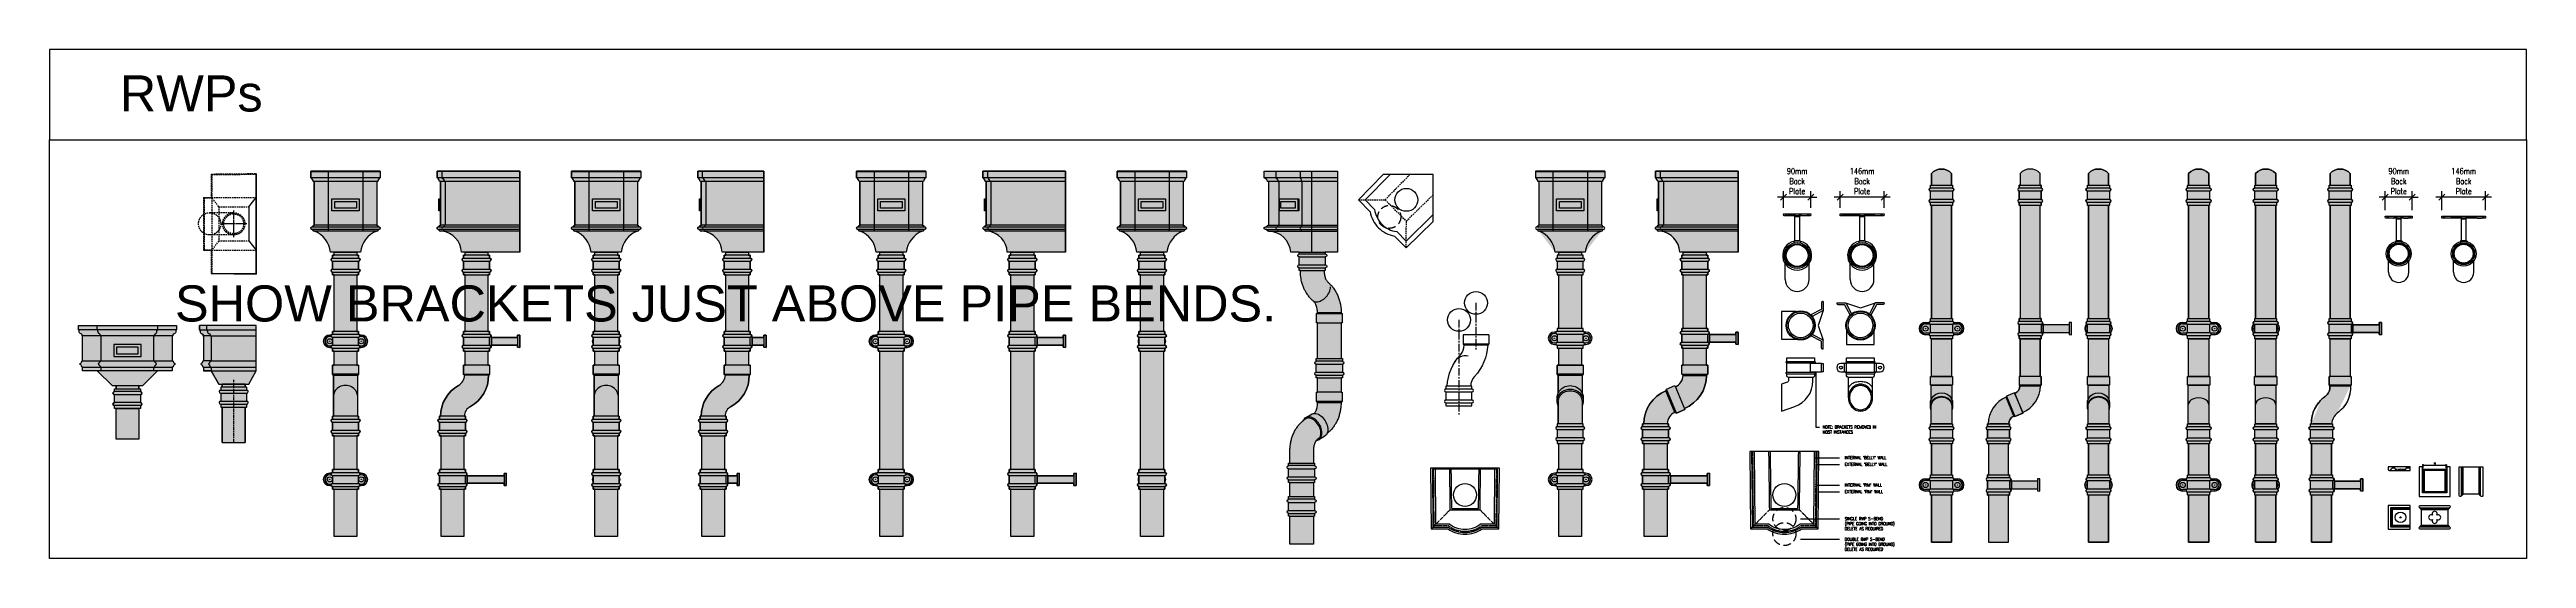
# Model space of a CAD drawing. Header units: millimetres. Extents: x 0 to 23312, y -3206 to 11448.
# Drawn here: x 13143 to 21376, y 9756 to 11448 of the extents above; entities that cross this region are included whole.
import ezdxf

# ---------------------------------------------------------------- set-up
doc = ezdxf.new("R2010")
doc.units = ezdxf.units.MM
doc.header["$LTSCALE"] = 10
doc.header["$PDMODE"] = 35
for name, pattern in [('CENTER', [2, 1.25, -0.25, 0.25, -0.25]), ('HIDDEN', [0.375, 0.25, -0.125]), ('HIDDENX2', [0.75, 0.5, -0.25])]:
    doc.linetypes.add(name, pattern=pattern)
for name, color, linetype in [('18 - Ladder Beam', 6, 'Continuous'), ('40 - Detail Outline', 142, 'Continuous'), ('41 - Detail', 7, 'Continuous'), ('42 - Detail Hatch', 251, 'Continuous')]:
    doc.layers.add(name, color=color, linetype=linetype)
doc.styles.add('1-10', font='romans.shx', dxfattribs={"width": 0.8, "height": 20})
doc.styles.add('1-2', font='romans.shx', dxfattribs={"width": 0.8, "height": 4})
doc.styles.add('1-20', font='romans.shx', dxfattribs={"width": 0.8, "height": 40})
doc.styles.add('1-5', font='romans.shx', dxfattribs={"width": 0.8, "height": 10})
doc.dimstyles.new('1-10', dxfattribs={"dimtxt": 20, "dimasz": 20, "dimexe": 20, "dimexo": 20, "dimgap": 10, "dimtad": 1, "dimdec": 0, "dimzin": 0, "dimdsep": 46, "dimtxsty": '1-10', "dimblk": 'OBLIQUE', "dimcen": 20, "dimdle": 20, "dimclrd": 251, "dimclre": 251, "dimclrt": 251, "dimadec": 0, "dimazin": 0, "dimtfac": 1, "dimtdec": 0, "dimtix": 1, "dimtmove": 1, "dimatfit": 3, "dimfxl": 1, "dimtolj": 1, "dimtzin": 0, "dimlwd": 25, "dimarcsym": 0})
doc.dimstyles.new('1-2', dxfattribs={"dimtxt": 4, "dimasz": 4, "dimexe": 4, "dimexo": 4, "dimgap": 4, "dimtad": 1, "dimdec": 0, "dimzin": 0, "dimdsep": 46, "dimtxsty": '1-2', "dimblk": 'OBLIQUE', "dimcen": 4, "dimdle": 4, "dimclrd": 251, "dimclre": 251, "dimclrt": 251, "dimadec": 0, "dimazin": 0, "dimtfac": 1, "dimtdec": 0, "dimtix": 1, "dimtmove": 1, "dimatfit": 3, "dimfxl": 1, "dimtolj": 1, "dimtzin": 0, "dimlwd": 25, "dimarcsym": 0})
doc.dimstyles.new('1-5', dxfattribs={"dimtxt": 10, "dimasz": 10, "dimexe": 10, "dimexo": 10, "dimgap": 10, "dimtad": 1, "dimdec": 0, "dimzin": 0, "dimdsep": 46, "dimtxsty": '1-5', "dimblk": 'OBLIQUE', "dimcen": 10, "dimdle": 10, "dimclrd": 251, "dimclre": 251, "dimclrt": 251, "dimadec": 0, "dimazin": 0, "dimtfac": 1, "dimtdec": 0, "dimtix": 1, "dimtmove": 1, "dimatfit": 3, "dimfxl": 1, "dimtolj": 1, "dimtzin": 0, "dimlwd": 25, "dimarcsym": 0})

# ---------------------------------------------------------------- blocks, each defined once
blk = doc.blocks.new('_Oblique')
at = {"color": 0, "linetype": 'ByBlock', "lineweight": -2}
blk.add_line((-0.5, -0.5), (0.5, 0.5), dxfattribs=at)
blk = doc.blocks.new('*D29')
at = {"layer": '40 - Detail Outline', "color": 251, "lineweight": 25, "ltscale": 10, "transparency": 16777216}
blk.add_line((19260.6, 10956.8), (19074.6, 10956.8), dxfattribs=at)
at = {"layer": '40 - Detail Outline', "color": 251, "lineweight": -2, "ltscale": 10, "transparency": 16777216}
for p, q in [((19094.6, 10922.1), (19094.6, 10976.8)), ((19240.6, 10922.1), (19240.6, 10976.8))]:
    blk.add_line(p, q, dxfattribs=at)
at = {"layer": 'Defpoints', "color": 0, "ltscale": 10, "transparency": 16777216}
for p in [(19094.6, 10956.8), (19094.6, 10902.1), (19240.6, 10902.1)]:
    blk.add_point(p, dxfattribs=at)
at = {"layer": '40 - Detail Outline', "color": 251, "lineweight": 25, "ltscale": 10, "transparency": 16777216, "xscale": 20, "yscale": 20, "zscale": 20, "rotation": 180}
blk.add_blockref('_Oblique', (19094.6, 10956.8), dxfattribs=at)
at = {"layer": '40 - Detail Outline', "color": 251, "lineweight": 25, "ltscale": 10, "transparency": 16777216, "xscale": 20, "yscale": 20, "zscale": 20}
blk.add_blockref('_Oblique', (19240.6, 10956.8), dxfattribs=at)
at = {"layer": '40 - Detail Outline', "color": 251, "ltscale": 10, "transparency": 16777216, "insert": (19167.6, 11010.2), "char_height": 20, "attachment_point": 5, "style": '1-10'}
blk.add_mtext('\\A1;146mm\\PBack \\PPlate', dxfattribs=at)
blk = doc.blocks.new('*D30')
at = {"layer": '40 - Detail Outline', "color": 251, "lineweight": 25, "ltscale": 10, "transparency": 16777216}
for p, q in [((18906.7, 10956.8), (18886.7, 10956.8)), ((18996.7, 10956.8), (18906.7, 10956.8)), ((18996.7, 10956.8), (19016.7, 10956.8))]:
    blk.add_line(p, q, dxfattribs=at)
at = {"layer": '40 - Detail Outline', "color": 251, "lineweight": -2, "ltscale": 10, "transparency": 16777216}
for p, q in [((18906.7, 10922.1), (18906.7, 10976.8)), ((18996.7, 10922.1), (18996.7, 10976.8))]:
    blk.add_line(p, q, dxfattribs=at)
at = {"layer": 'Defpoints', "color": 0, "ltscale": 10, "transparency": 16777216}
for p in [(18906.7, 10956.8), (18906.7, 10902.1), (18996.7, 10902.1)]:
    blk.add_point(p, dxfattribs=at)
at = {"layer": '40 - Detail Outline', "color": 251, "lineweight": 25, "ltscale": 10, "transparency": 16777216, "xscale": 20, "yscale": 20, "zscale": 20}
blk.add_blockref('_Oblique', (18906.7, 10956.8), dxfattribs=at)
at = {"layer": '40 - Detail Outline', "color": 251, "lineweight": 25, "ltscale": 10, "transparency": 16777216, "xscale": 20, "yscale": 20, "zscale": 20, "rotation": 180}
blk.add_blockref('_Oblique', (18996.7, 10956.8), dxfattribs=at)
at = {"layer": '40 - Detail Outline', "color": 251, "ltscale": 10, "transparency": 16777216, "insert": (18951.7, 11010.2), "char_height": 20, "attachment_point": 5, "style": '1-10'}
blk.add_mtext('\\A1;90mm\\PBack \\PPlate', dxfattribs=at)
blk = doc.blocks.new('*D31')
at = {"layer": '40 - Detail Outline', "color": 251, "lineweight": 25, "ltscale": 10, "transparency": 16777216}
blk.add_line((21260.2, 10956.8), (21074.2, 10956.8), dxfattribs=at)
at = {"layer": '40 - Detail Outline', "color": 251, "lineweight": -2, "ltscale": 10, "transparency": 16777216}
for p, q in [((21094.2, 10914.3), (21094.2, 10976.8)), ((21240.2, 10914.3), (21240.2, 10976.8))]:
    blk.add_line(p, q, dxfattribs=at)
at = {"layer": 'Defpoints', "color": 0, "ltscale": 10, "transparency": 16777216}
for p in [(21094.2, 10956.8), (21094.2, 10894.3), (21240.2, 10894.3)]:
    blk.add_point(p, dxfattribs=at)
at = {"layer": '40 - Detail Outline', "color": 251, "lineweight": 25, "ltscale": 10, "transparency": 16777216, "xscale": 20, "yscale": 20, "zscale": 20, "rotation": 180}
blk.add_blockref('_Oblique', (21094.2, 10956.8), dxfattribs=at)
at = {"layer": '40 - Detail Outline', "color": 251, "lineweight": 25, "ltscale": 10, "transparency": 16777216, "xscale": 20, "yscale": 20, "zscale": 20}
blk.add_blockref('_Oblique', (21240.2, 10956.8), dxfattribs=at)
at = {"layer": '40 - Detail Outline', "color": 251, "ltscale": 10, "transparency": 16777216, "insert": (21167.2, 11010.2), "char_height": 20, "attachment_point": 5, "style": '1-10'}
blk.add_mtext('\\A1;146mm\\PBack \\PPlate', dxfattribs=at)
blk = doc.blocks.new('*D32')
at = {"layer": '40 - Detail Outline', "color": 251, "lineweight": 25, "ltscale": 10, "transparency": 16777216}
for p, q in [((20906.3, 10956.8), (20886.3, 10956.8)), ((20996.3, 10956.8), (20906.3, 10956.8)), ((20996.3, 10956.8), (21016.3, 10956.8))]:
    blk.add_line(p, q, dxfattribs=at)
at = {"layer": '40 - Detail Outline', "color": 251, "lineweight": -2, "ltscale": 10, "transparency": 16777216}
for p, q in [((20906.3, 10914.3), (20906.3, 10976.8)), ((20996.3, 10914.3), (20996.3, 10976.8))]:
    blk.add_line(p, q, dxfattribs=at)
at = {"layer": 'Defpoints', "color": 0, "ltscale": 10, "transparency": 16777216}
for p in [(20906.3, 10956.8), (20906.3, 10894.3), (20996.3, 10894.3)]:
    blk.add_point(p, dxfattribs=at)
at = {"layer": '40 - Detail Outline', "color": 251, "lineweight": 25, "ltscale": 10, "transparency": 16777216, "xscale": 20, "yscale": 20, "zscale": 20}
blk.add_blockref('_Oblique', (20906.3, 10956.8), dxfattribs=at)
at = {"layer": '40 - Detail Outline', "color": 251, "lineweight": 25, "ltscale": 10, "transparency": 16777216, "xscale": 20, "yscale": 20, "zscale": 20, "rotation": 180}
blk.add_blockref('_Oblique', (20996.3, 10956.8), dxfattribs=at)
at = {"layer": '40 - Detail Outline', "color": 251, "ltscale": 10, "transparency": 16777216, "insert": (20951.3, 11010.2), "char_height": 20, "attachment_point": 5, "style": '1-10'}
blk.add_mtext('\\A1;90mm\\PBack \\PPlate', dxfattribs=at)
blk = doc.blocks.new('*D194')
at = {"layer": '40 - Detail Outline', "color": 251, "lineweight": 25, "ltscale": 10, "transparency": 16777216}
blk.add_line((21028.8, 10065.7), (21112.8, 10065.7), dxfattribs=at)
at = {"layer": '40 - Detail Outline', "color": 251, "lineweight": -2, "ltscale": 10, "transparency": 16777216}
for p, q in [((21032.8, 10055.8), (21032.8, 10069.7)), ((21108.8, 10055.8), (21108.8, 10069.7))]:
    blk.add_line(p, q, dxfattribs=at)
at = {"layer": 'Defpoints', "color": 0, "ltscale": 10, "transparency": 16777216}
for p in [(21032.8, 10051.8), (21108.8, 10065.7), (21108.8, 10051.8)]:
    blk.add_point(p, dxfattribs=at)
at = {"layer": '40 - Detail Outline', "color": 251, "lineweight": 25, "ltscale": 10, "transparency": 16777216, "xscale": 4, "yscale": 4, "zscale": 4, "rotation": 180}
blk.add_blockref('_Oblique', (21032.8, 10065.7), dxfattribs=at)
at = {"layer": '40 - Detail Outline', "color": 251, "lineweight": 25, "ltscale": 10, "transparency": 16777216, "xscale": 4, "yscale": 4, "zscale": 4}
blk.add_blockref('_Oblique', (21108.8, 10065.7), dxfattribs=at)
at = {"layer": '40 - Detail Outline', "color": 251, "ltscale": 10, "transparency": 16777216, "insert": (21070.8, 10071.7), "char_height": 4, "attachment_point": 5, "style": '1-2'}
blk.add_mtext('\\A1;76', dxfattribs=at)

msp = doc.modelspace()

# ---------------------------------------------------------------- hatches: boundary and pattern name
at = {"layer": '40 - Detail Outline', "ltscale": 10}
h = msp.add_hatch(color=69, dxfattribs=at)
h.dxf.hatch_style = 1
edge = h.paths.add_edge_path()
edge.add_line((14088.333, 9829.269), (14088.333, 9986.03))
edge.add_line((14088.333, 9986.03), (14083.683, 9986.03))
edge.add_line((14083.683, 9986.03), (14083.183, 9986.53))
edge.add_line((14083.183, 9986.53), (14083.183, 9995.53))
edge.add_arc((14083.183, 10000.53), 5, 206.743684, 270, ccw=False)
edge.add_line((14078.718, 9998.28), (14073.933, 9998.28))
edge.add_arc((14073.933, 10018.78), 20.5, 90, 270, ccw=False)
edge.add_line((14073.933, 10039.28), (14078.718, 10039.28))
edge.add_arc((14083.183, 10037.03), 5, 90, 153.256316, ccw=False)
edge.add_line((14083.183, 10042.03), (14083.183, 10051.03))
edge.add_arc((14083.683, 10051.03), 0.5, 90, 180, ccw=False)
edge.add_line((14083.683, 10051.53), (14088.333, 10051.53))
edge.add_line((14088.333, 10051.53), (14088.333, 10163.177))
edge.add_line((14088.333, 10163.177), (14083.683, 10163.177))
edge.add_arc((14083.683, 10163.677), 0.5, 180, 270, ccw=False)
edge.add_line((14083.183, 10163.677), (14083.183, 10172.677))
edge.add_arc((14083.183, 10177.677), 5, 90, 270, ccw=False)
edge.add_line((14083.183, 10182.677), (14083.183, 10209.177))
edge.add_arc((14083.183, 10214.177), 5, 90, 270, ccw=False)
edge.add_line((14083.183, 10219.177), (14083.183, 10228.177))
edge.add_arc((14083.683, 10228.177), 0.5, 90, 180, ccw=False)
edge.add_line((14083.683, 10228.677), (14086.933, 10228.677))
edge.add_line((14086.933, 10228.677), (14086.933, 10364.677))
edge.add_line((14086.933, 10364.677), (14083.433, 10368.677))
edge.add_line((14083.433, 10368.677), (14083.433, 10398.677))
edge.add_line((14083.433, 10398.677), (14088.333, 10398.677))
edge.add_line((14088.333, 10398.677), (14088.333, 10445.202))
edge.add_line((14088.333, 10445.202), (14083.683, 10445.202))
edge.add_line((14083.683, 10445.202), (14083.183, 10445.702))
edge.add_line((14083.183, 10445.702), (14083.183, 10454.702))
edge.add_arc((14083.183, 10459.702), 5, 206.743684, 270, ccw=False)
edge.add_line((14078.718, 10457.452), (14073.933, 10457.452))
edge.add_arc((14073.933, 10477.952), 20.5, 90, 270, ccw=False)
edge.add_line((14073.933, 10498.452), (14078.718, 10498.452))
edge.add_arc((14083.183, 10496.202), 5, 90, 153.256316, ccw=False)
edge.add_line((14083.183, 10501.202), (14083.183, 10510.202))
edge.add_arc((14083.683, 10510.202), 0.5, 90, 180, ccw=False)
edge.add_line((14083.683, 10510.702), (14088.333, 10510.702))
edge.add_line((14088.333, 10510.702), (14088.333, 10698.415))
edge.add_line((14088.333, 10698.415), (14083.689, 10698.415))
edge.add_arc((14083.683, 10698.915), 0.5, 180.0024329, 270.6237442, ccw=False)
edge.add_line((14083.183, 10698.915), (14083.183, 10707.915))
edge.add_arc((14083.183, 10712.915), 5, 90, 270, ccw=False)
edge.add_line((14083.183, 10717.915), (14083.183, 10744.415))
edge.add_arc((14083.183, 10749.415), 5, 90, 270, ccw=False)
edge.add_line((14083.183, 10754.415), (14083.183, 10763.415))
edge.add_arc((14083.683, 10763.415), 0.5, 90, 180, ccw=False)
edge.add_line((14083.683, 10763.915), (14088.333, 10763.915))
edge.add_line((14088.333, 10763.915), (14088.333, 10773.915))
edge.add_line((14088.333, 10773.915), (14076.433, 10773.915))
edge.add_arc((13994.004, 10766.155), 82.794, 5.3780282, 69.9172131)
edge.add_arc((14022.865, 10849.232), 5.335, 181.0502684, 265.3605757, ccw=False)
edge.add_line((14017.531, 10849.135), (14015.892, 10849.135))
edge.add_arc((14016.225, 10853.915), 4.792, 93.99417, 266.00583, ccw=False)
edge.add_line((14015.892, 10858.696), (14017.531, 10858.696))
edge.add_arc((14022.865, 10858.598), 5.335, 94.6394243, 178.9497316, ccw=False)
edge.add_line((14022.433, 10863.915), (14022.433, 11009.115))
edge.add_line((14022.433, 11009.115), (14019.433, 11009.115))
edge.add_arc((14003.968, 11007.472), 15.552, 6.0652185, 61.3149165)
edge.add_line((14011.433, 11021.115), (14011.433, 11043.915))
edge.add_line((14011.433, 11043.915), (14126.433, 11043.915))
edge.add_line((14126.433, 11043.915), (14241.433, 11043.915))
edge.add_line((14241.433, 11043.915), (14241.433, 11021.115))
edge.add_arc((14248.898, 11007.472), 15.552, 118.6850835, 173.9347815)
edge.add_line((14233.433, 11009.115), (14230.433, 11009.115))
edge.add_line((14230.433, 11009.115), (14230.433, 10863.915))
edge.add_arc((14230.002, 10858.598), 5.335, 1.0502684, 85.3605757, ccw=False)
edge.add_line((14235.335, 10858.696), (14236.975, 10858.696))
edge.add_arc((14236.641, 10853.915), 4.792, -86.00583, 86.00583, ccw=False)
edge.add_line((14236.975, 10849.135), (14235.335, 10849.135))
edge.add_arc((14230.002, 10849.232), 5.335, 274.6394243, 358.9497316, ccw=False)
edge.add_arc((14258.863, 10766.155), 82.794, 110.0827869, 174.6219718)
edge.add_line((14176.433, 10773.915), (14164.533, 10773.915))
edge.add_line((14164.533, 10773.915), (14164.533, 10763.915))
edge.add_line((14164.533, 10763.915), (14169.183, 10763.915))
edge.add_arc((14169.183, 10763.415), 0.5, 0, 90, ccw=False)
edge.add_line((14169.683, 10763.415), (14169.683, 10754.415))
edge.add_arc((14169.683, 10749.415), 5, -90, 90, ccw=False)
edge.add_line((14169.683, 10744.415), (14169.683, 10717.915))
edge.add_arc((14169.683, 10712.915), 5, -90, 90, ccw=False)
edge.add_line((14169.683, 10707.915), (14169.683, 10698.915))
edge.add_arc((14169.183, 10698.915), 0.5, 269.3762558, 359.9975671, ccw=False)
edge.add_line((14169.178, 10698.415), (14164.533, 10698.415))
edge.add_line((14164.533, 10698.415), (14164.533, 10510.702))
edge.add_line((14164.533, 10510.702), (14169.183, 10510.702))
edge.add_arc((14169.183, 10510.202), 0.5, 0, 90, ccw=False)
edge.add_line((14169.683, 10510.202), (14169.683, 10501.202))
edge.add_arc((14169.683, 10496.202), 5, 26.743684, 90, ccw=False)
edge.add_line((14174.148, 10498.452), (14178.933, 10498.452))
edge.add_arc((14178.933, 10477.952), 20.5, -90, 90, ccw=False)
edge.add_line((14178.933, 10457.452), (14174.148, 10457.452))
edge.add_arc((14169.683, 10459.702), 5, 270, 333.256316, ccw=False)
edge.add_line((14169.683, 10454.702), (14169.683, 10445.702))
edge.add_line((14169.683, 10445.702), (14169.183, 10445.202))
edge.add_line((14169.183, 10445.202), (14164.533, 10445.202))
edge.add_line((14164.533, 10445.202), (14164.533, 10398.677))
edge.add_line((14164.533, 10398.677), (14169.433, 10398.677))
edge.add_line((14169.433, 10398.677), (14169.433, 10368.677))
edge.add_line((14169.433, 10368.677), (14165.933, 10364.677))
edge.add_line((14165.933, 10364.677), (14165.933, 10228.677))
edge.add_line((14165.933, 10228.677), (14169.183, 10228.677))
edge.add_arc((14169.183, 10228.177), 0.5, 0, 90, ccw=False)
edge.add_line((14169.683, 10228.177), (14169.683, 10219.177))
edge.add_arc((14169.683, 10214.177), 5, -90, 90, ccw=False)
edge.add_line((14169.683, 10209.177), (14169.683, 10182.677))
edge.add_arc((14169.683, 10177.677), 5, -90, 90, ccw=False)
edge.add_line((14169.683, 10172.677), (14169.683, 10163.677))
edge.add_arc((14169.183, 10163.677), 0.5, 270, 360, ccw=False)
edge.add_line((14169.183, 10163.177), (14164.533, 10163.177))
edge.add_line((14164.533, 10163.177), (14164.533, 10051.53))
edge.add_line((14164.533, 10051.53), (14169.183, 10051.53))
edge.add_arc((14169.183, 10051.03), 0.5, 0, 90, ccw=False)
edge.add_line((14169.683, 10051.03), (14169.683, 10042.03))
edge.add_arc((14169.683, 10037.03), 5, 26.743684, 90, ccw=False)
edge.add_line((14174.148, 10039.28), (14178.933, 10039.28))
edge.add_arc((14178.933, 10018.78), 20.5, -90, 90, ccw=False)
edge.add_line((14178.933, 9998.28), (14174.148, 9998.28))
edge.add_arc((14169.683, 10000.53), 5, 270, 333.256316, ccw=False)
edge.add_line((14169.683, 9995.53), (14169.683, 9986.53))
edge.add_line((14169.683, 9986.53), (14169.183, 9986.03))
edge.add_line((14169.183, 9986.03), (14164.533, 9986.03))
edge.add_line((14164.533, 9986.03), (14164.533, 9829.269))
edge.add_line((14164.533, 9829.269), (14088.333, 9829.269))
h = msp.add_hatch(color=69, dxfattribs=at)
h.dxf.hatch_style = 1
edge = h.paths.add_edge_path()
edge.add_line((14430.93, 11043.915), (14705.93, 11043.915))
edge.add_line((14705.93, 11043.915), (14705.93, 10773.915))
edge.add_line((14705.93, 10773.915), (14600.03, 10773.915))
edge.add_line((14600.03, 10773.915), (14600.03, 10763.915))
edge.add_line((14600.03, 10763.915), (14604.68, 10763.915))
edge.add_arc((14604.68, 10763.415), 0.5, 0, 90, ccw=False)
edge.add_line((14605.18, 10763.415), (14605.18, 10754.415))
edge.add_arc((14605.18, 10749.415), 5, -90, 90, ccw=False)
edge.add_line((14605.18, 10744.415), (14605.18, 10717.915))
edge.add_arc((14605.18, 10712.915), 5, -90, 90, ccw=False)
edge.add_line((14605.18, 10707.915), (14605.18, 10698.915))
edge.add_arc((14604.68, 10698.915), 0.5, 270, 360, ccw=False)
edge.add_line((14604.68, 10698.415), (14600.03, 10698.415))
edge.add_line((14600.03, 10698.415), (14600.03, 10510.702))
edge.add_line((14600.03, 10510.702), (14604.68, 10510.702))
edge.add_arc((14604.68, 10510.202), 0.5, 0, 90, ccw=False)
edge.add_line((14605.18, 10510.202), (14605.18, 10501.202))
edge.add_arc((14605.18, 10496.202), 5, 0, 90, ccw=False)
edge.add_line((14610.18, 10496.202), (14610.18, 10488.452))
edge.add_line((14610.18, 10488.452), (14611.303, 10488.417))
edge.add_line((14611.303, 10488.417), (14611.303, 10490.452))
edge.add_line((14611.303, 10490.452), (14698.43, 10490.452))
edge.add_line((14698.43, 10490.452), (14698.43, 10497.952))
edge.add_line((14698.43, 10497.952), (14705.93, 10498.452))
edge.add_line((14705.93, 10498.452), (14705.93, 10457.452))
edge.add_line((14705.93, 10457.452), (14698.43, 10457.952))
edge.add_line((14698.43, 10457.952), (14698.43, 10465.452))
edge.add_line((14698.43, 10465.452), (14611.303, 10465.452))
edge.add_line((14611.303, 10465.452), (14611.303, 10467.487))
edge.add_line((14611.303, 10467.487), (14610.18, 10467.452))
edge.add_line((14610.18, 10467.452), (14610.18, 10459.702))
edge.add_arc((14605.18, 10459.702), 5, -90, 0, ccw=False)
edge.add_line((14605.18, 10454.702), (14605.18, 10445.702))
edge.add_arc((14604.68, 10445.702), 0.5, -90, 0, ccw=False)
edge.add_line((14604.68, 10445.202), (14600.03, 10445.202))
edge.add_line((14600.03, 10445.202), (14600.03, 10398.677))
edge.add_line((14600.03, 10398.677), (14604.93, 10398.677))
edge.add_line((14604.93, 10398.677), (14604.93, 10367.677))
edge.add_line((14604.93, 10367.677), (14601.43, 10365.177))
edge.add_arc((14484.591, 10362.517), 116.87, -60.4774002, 1.3043792, ccw=False)
edge.add_arc((14556.535, 10228.785), 35.105, 114.1366408, 180.1761374)
edge.add_line((14521.43, 10228.677), (14524.68, 10228.677))
edge.add_arc((14524.379, 10227.876), 0.857, 20.6255831, 69.3744169, ccw=False)
edge.add_line((14525.18, 10228.177), (14525.18, 10219.177))
edge.add_arc((14525.18, 10214.177), 5, -90, 90, ccw=False)
edge.add_line((14525.18, 10209.177), (14525.18, 10182.677))
edge.add_arc((14525.18, 10177.677), 5, -90, 90, ccw=False)
edge.add_line((14525.18, 10172.677), (14525.18, 10163.677))
edge.add_arc((14524.68, 10163.677), 0.5, 270, 360, ccw=False)
edge.add_line((14524.68, 10163.177), (14520.03, 10163.177))
edge.add_line((14520.03, 10163.177), (14520.03, 10051.53))
edge.add_line((14520.03, 10051.53), (14524.68, 10051.53))
edge.add_arc((14524.68, 10051.03), 0.5, 0, 90, ccw=False)
edge.add_line((14525.18, 10051.03), (14525.18, 10042.03))
edge.add_arc((14525.18, 10037.03), 5, 0, 90, ccw=False)
edge.add_line((14530.18, 10037.03), (14530.18, 10029.28))
edge.add_line((14530.18, 10029.28), (14531.303, 10029.28))
edge.add_line((14531.303, 10029.28), (14531.303, 10031.28))
edge.add_line((14531.303, 10031.28), (14653.43, 10031.28))
edge.add_line((14653.43, 10031.28), (14653.43, 10038.78))
edge.add_line((14653.43, 10038.78), (14660.93, 10039.28))
edge.add_line((14660.93, 10039.28), (14660.93, 9998.28))
edge.add_line((14660.93, 9998.28), (14653.43, 9998.78))
edge.add_line((14653.43, 9998.78), (14653.43, 10006.28))
edge.add_line((14653.43, 10006.28), (14531.303, 10006.28))
edge.add_line((14531.303, 10006.28), (14531.303, 10008.315))
edge.add_line((14531.303, 10008.315), (14530.18, 10008.28))
edge.add_line((14530.18, 10008.28), (14530.18, 10000.53))
edge.add_arc((14525.18, 10000.53), 5, -90, 0, ccw=False)
edge.add_line((14525.18, 9995.53), (14525.18, 9986.53))
edge.add_line((14525.18, 9986.53), (14524.68, 9986.03))
edge.add_line((14524.68, 9986.03), (14520.03, 9986.03))
edge.add_line((14520.03, 9986.03), (14520.03, 9829.269))
edge.add_line((14520.03, 9829.269), (14443.83, 9829.269))
edge.add_line((14443.83, 9829.269), (14443.83, 9986.03))
edge.add_line((14443.83, 9986.03), (14439.18, 9986.03))
edge.add_arc((14439.18, 9986.53), 0.5, 180, 270, ccw=False)
edge.add_line((14438.68, 9986.53), (14438.68, 9995.53))
edge.add_arc((14438.68, 10000.53), 5, 90, 270, ccw=False)
edge.add_line((14438.68, 10005.53), (14438.68, 10032.03))
edge.add_arc((14438.68, 10037.03), 5, 90, 270, ccw=False)
edge.add_line((14438.68, 10042.03), (14438.68, 10051.03))
edge.add_arc((14439.18, 10051.03), 0.5, 90, 180, ccw=False)
edge.add_line((14439.18, 10051.53), (14443.83, 10051.53))
edge.add_line((14443.83, 10051.53), (14443.83, 10163.177))
edge.add_line((14443.83, 10163.177), (14439.18, 10163.177))
edge.add_arc((14439.18, 10163.677), 0.5, 180, 270, ccw=False)
edge.add_line((14438.68, 10163.677), (14438.68, 10172.677))
edge.add_arc((14438.68, 10177.677), 5, 90, 270, ccw=False)
edge.add_line((14438.68, 10182.677), (14438.68, 10209.177))
edge.add_arc((14438.68, 10214.177), 5, 90, 270, ccw=False)
edge.add_line((14438.68, 10219.177), (14438.68, 10228.177))
edge.add_arc((14439.18, 10228.177), 0.5, 90, 180, ccw=False)
edge.add_line((14439.18, 10228.677), (14442.43, 10228.677))
edge.add_arc((14560.47, 10228.612), 118.039, 119.8709758, 179.9681023, ccw=False)
edge.add_arc((14478.958, 10368.15), 43.574, 301.4306518, 356.0887557)
edge.add_line((14522.43, 10365.177), (14518.93, 10367.677))
edge.add_line((14518.93, 10367.677), (14518.93, 10398.677))
edge.add_line((14518.93, 10398.677), (14523.83, 10398.677))
edge.add_line((14523.83, 10398.677), (14523.83, 10445.202))
edge.add_line((14523.83, 10445.202), (14519.18, 10445.202))
edge.add_arc((14519.18, 10445.702), 0.5, 180, 270, ccw=False)
edge.add_line((14518.68, 10445.702), (14518.68, 10454.702))
edge.add_arc((14518.68, 10459.702), 5, 90, 270, ccw=False)
edge.add_line((14518.68, 10464.702), (14518.68, 10491.202))
edge.add_arc((14518.68, 10496.202), 5, 90, 270, ccw=False)
edge.add_line((14518.68, 10501.202), (14518.68, 10510.202))
edge.add_arc((14519.18, 10510.202), 0.5, 90, 180, ccw=False)
edge.add_line((14519.18, 10510.702), (14523.83, 10510.702))
edge.add_line((14523.83, 10510.702), (14523.83, 10698.415))
edge.add_line((14523.83, 10698.415), (14519.18, 10698.415))
edge.add_arc((14519.18, 10698.915), 0.5, 180, 270, ccw=False)
edge.add_line((14518.68, 10698.915), (14518.68, 10707.915))
edge.add_arc((14518.68, 10712.915), 5, 90, 270, ccw=False)
edge.add_line((14518.68, 10717.915), (14518.68, 10744.415))
edge.add_arc((14518.68, 10749.415), 5, 90, 270, ccw=False)
edge.add_line((14518.68, 10754.415), (14518.68, 10763.415))
edge.add_arc((14519.18, 10763.415), 0.5, 90, 180, ccw=False)
edge.add_line((14519.18, 10763.915), (14523.83, 10763.915))
edge.add_line((14523.83, 10763.915), (14523.83, 10773.915))
edge.add_line((14523.83, 10773.915), (14511.93, 10773.915))
edge.add_arc((14439.145, 10771.507), 72.825, 1.8947976, 83.8630096)
edge.add_line((14446.93, 10843.915), (14441.93, 10843.915))
edge.add_arc((14442.363, 10849.235), 5.338, 181.7664253, 265.3478916, ccw=False)
edge.add_arc((14436.3, 10854.402), 5.38, 185.1874451, 277.7746381, ccw=False)
edge.add_arc((14436.203, 10853.481), 5.279, 81.0135136, 175.2853507, ccw=False)
edge.add_arc((14442.362, 10858.598), 5.335, 94.6394243, 178.9497316, ccw=False)
edge.add_line((14441.93, 10863.915), (14441.93, 10911.372))
edge.add_line((14441.93, 10911.372), (14436.93, 10911.372))
edge.add_line((14436.93, 10911.372), (14436.93, 10951.372))
edge.add_line((14436.93, 10951.372), (14441.93, 10951.372))
edge.add_line((14441.93, 10951.372), (14441.93, 11009.115))
edge.add_line((14441.93, 11009.115), (14438.93, 11009.115))
edge.add_arc((14423.466, 11007.472), 15.552, 6.0652185, 61.3149165)
edge.add_line((14430.93, 11021.115), (14430.93, 11043.915))
h = msp.add_hatch(color=69, dxfattribs=at)
h.dxf.hatch_style = 1
edge = h.paths.add_edge_path()
edge.add_line((14954.774, 9829.269), (14954.774, 9986.03))
edge.add_line((14954.774, 9986.03), (14950.124, 9986.03))
edge.add_line((14950.124, 9986.03), (14949.624, 9986.53))
edge.add_line((14949.624, 9986.53), (14949.624, 9995.53))
edge.add_arc((14949.624, 10000.53), 5, 90, 270, ccw=False)
edge.add_line((14949.624, 10005.53), (14949.624, 10010.493))
edge.add_arc((14968.374, 10018.78), 20.5, 156.1538243, 203.8461757, ccw=False)
edge.add_line((14949.624, 10027.068), (14949.624, 10032.03))
edge.add_arc((14949.624, 10037.03), 5, 90, 270, ccw=False)
edge.add_line((14949.624, 10042.03), (14949.624, 10051.03))
edge.add_arc((14950.124, 10051.03), 0.5, 90, 180, ccw=False)
edge.add_line((14950.124, 10051.53), (14954.774, 10051.53))
edge.add_line((14954.774, 10051.53), (14954.774, 10163.177))
edge.add_line((14954.774, 10163.177), (14950.124, 10163.177))
edge.add_arc((14950.124, 10163.677), 0.5, 180, 270, ccw=False)
edge.add_line((14949.624, 10163.677), (14949.624, 10172.677))
edge.add_arc((14949.624, 10177.677), 5, 90, 270, ccw=False)
edge.add_line((14949.624, 10182.677), (14949.624, 10209.177))
edge.add_arc((14949.624, 10214.177), 5, 90, 270, ccw=False)
edge.add_line((14949.624, 10219.177), (14949.624, 10228.177))
edge.add_arc((14950.124, 10228.177), 0.5, 90, 180, ccw=False)
edge.add_line((14950.124, 10228.677), (14953.374, 10228.677))
edge.add_line((14953.374, 10228.677), (14953.374, 10364.677))
edge.add_line((14953.374, 10364.677), (14949.874, 10368.677))
edge.add_line((14949.874, 10368.677), (14949.874, 10398.677))
edge.add_line((14949.874, 10398.677), (14954.774, 10398.677))
edge.add_line((14954.774, 10398.677), (14954.774, 10445.202))
edge.add_line((14954.774, 10445.202), (14950.124, 10445.202))
edge.add_line((14950.124, 10445.202), (14949.624, 10445.702))
edge.add_line((14949.624, 10445.702), (14949.624, 10454.702))
edge.add_arc((14949.624, 10459.702), 5, 90, 270, ccw=False)
edge.add_line((14949.624, 10464.702), (14949.624, 10469.665))
edge.add_arc((14968.374, 10477.952), 20.5, 156.1538243, 203.8461757, ccw=False)
edge.add_line((14949.624, 10486.24), (14949.624, 10491.202))
edge.add_arc((14949.624, 10496.202), 5, 90, 270, ccw=False)
edge.add_line((14949.624, 10501.202), (14949.624, 10510.202))
edge.add_arc((14950.124, 10510.202), 0.5, 90, 180, ccw=False)
edge.add_line((14950.124, 10510.702), (14954.774, 10510.702))
edge.add_line((14954.774, 10510.702), (14954.774, 10698.415))
edge.add_line((14954.774, 10698.415), (14950.13, 10698.415))
edge.add_arc((14950.125, 10698.915), 0.5, 180.0024329, 270.6237442, ccw=False)
edge.add_line((14949.624, 10698.915), (14949.624, 10707.915))
edge.add_arc((14949.624, 10712.915), 5, 90, 270, ccw=False)
edge.add_line((14949.624, 10717.915), (14949.624, 10744.415))
edge.add_arc((14949.624, 10749.415), 5, 90, 270, ccw=False)
edge.add_line((14949.624, 10754.415), (14949.624, 10763.415))
edge.add_arc((14950.124, 10763.415), 0.5, 90, 180, ccw=False)
edge.add_line((14950.124, 10763.915), (14954.774, 10763.915))
edge.add_line((14954.774, 10763.915), (14954.774, 10773.915))
edge.add_line((14954.774, 10773.915), (14942.874, 10773.915))
edge.add_arc((14860.445, 10766.155), 82.794, 5.3780282, 69.9172131)
edge.add_arc((14889.306, 10849.232), 5.335, 181.0502684, 265.3605757, ccw=False)
edge.add_line((14883.972, 10849.135), (14882.333, 10849.135))
edge.add_arc((14882.667, 10853.915), 4.792, 93.99417, 266.00583, ccw=False)
edge.add_line((14882.333, 10858.696), (14883.972, 10858.696))
edge.add_arc((14889.306, 10858.598), 5.335, 94.6394243, 178.9497316, ccw=False)
edge.add_line((14888.874, 10863.915), (14888.874, 11009.115))
edge.add_line((14888.874, 11009.115), (14885.874, 11009.115))
edge.add_arc((14870.41, 11007.472), 15.552, 6.0652185, 61.3149165)
edge.add_line((14877.874, 11021.115), (14877.874, 11043.915))
edge.add_line((14877.874, 11043.915), (14992.874, 11043.915))
edge.add_line((14992.874, 11043.915), (15107.874, 11043.915))
edge.add_line((15107.874, 11043.915), (15107.874, 11021.115))
edge.add_arc((15115.339, 11007.472), 15.552, 118.6850835, 173.9347815)
edge.add_line((15099.874, 11009.115), (15096.874, 11009.115))
edge.add_line((15096.874, 11009.115), (15096.874, 10863.915))
edge.add_arc((15096.443, 10858.598), 5.335, 1.0502684, 85.3605757, ccw=False)
edge.add_line((15101.777, 10858.696), (15103.416, 10858.696))
edge.add_arc((15103.082, 10853.915), 4.792, -86.00583, 86.00583, ccw=False)
edge.add_line((15103.416, 10849.135), (15101.777, 10849.135))
edge.add_arc((15096.443, 10849.232), 5.335, 274.6394243, 358.9497316, ccw=False)
edge.add_arc((15125.304, 10766.155), 82.794, 110.0827869, 174.6219718)
edge.add_line((15042.874, 10773.915), (15030.974, 10773.915))
edge.add_line((15030.974, 10773.915), (15030.974, 10763.915))
edge.add_line((15030.974, 10763.915), (15035.624, 10763.915))
edge.add_arc((15035.624, 10763.415), 0.5, 0, 90, ccw=False)
edge.add_line((15036.124, 10763.415), (15036.124, 10754.415))
edge.add_arc((15036.124, 10749.415), 5, -90, 90, ccw=False)
edge.add_line((15036.124, 10744.415), (15036.124, 10717.915))
edge.add_arc((15036.124, 10712.915), 5, -90, 90, ccw=False)
edge.add_line((15036.124, 10707.915), (15036.124, 10698.915))
edge.add_arc((15035.624, 10698.915), 0.5, 269.3762558, 359.9975671, ccw=False)
edge.add_line((15035.619, 10698.415), (15030.974, 10698.415))
edge.add_line((15030.974, 10698.415), (15030.974, 10510.702))
edge.add_line((15030.974, 10510.702), (15035.624, 10510.702))
edge.add_arc((15035.624, 10510.202), 0.5, 0, 90, ccw=False)
edge.add_line((15036.124, 10510.202), (15036.124, 10501.202))
edge.add_arc((15036.124, 10496.202), 5, -90, 90, ccw=False)
edge.add_line((15036.124, 10491.202), (15036.124, 10486.24))
edge.add_arc((15017.374, 10477.952), 20.5, -23.8461757, 23.8461757, ccw=False)
edge.add_line((15036.124, 10469.665), (15036.124, 10464.702))
edge.add_arc((15036.124, 10459.702), 5, -90, 90, ccw=False)
edge.add_line((15036.124, 10454.702), (15036.124, 10445.702))
edge.add_line((15036.124, 10445.702), (15035.624, 10445.202))
edge.add_line((15035.624, 10445.202), (15030.974, 10445.202))
edge.add_line((15030.974, 10445.202), (15030.974, 10398.677))
edge.add_line((15030.974, 10398.677), (15035.874, 10398.677))
edge.add_line((15035.874, 10398.677), (15035.874, 10368.677))
edge.add_line((15035.874, 10368.677), (15032.374, 10364.677))
edge.add_line((15032.374, 10364.677), (15032.374, 10228.677))
edge.add_line((15032.374, 10228.677), (15035.624, 10228.677))
edge.add_arc((15035.624, 10228.177), 0.5, 0, 90, ccw=False)
edge.add_line((15036.124, 10228.177), (15036.124, 10219.177))
edge.add_arc((15036.124, 10214.177), 5, -90, 90, ccw=False)
edge.add_line((15036.124, 10209.177), (15036.124, 10182.677))
edge.add_arc((15036.124, 10177.677), 5, -90, 90, ccw=False)
edge.add_line((15036.124, 10172.677), (15036.124, 10163.677))
edge.add_arc((15035.624, 10163.677), 0.5, 270, 360, ccw=False)
edge.add_line((15035.624, 10163.177), (15030.974, 10163.177))
edge.add_line((15030.974, 10163.177), (15030.974, 10051.53))
edge.add_line((15030.974, 10051.53), (15035.624, 10051.53))
edge.add_arc((15035.624, 10051.03), 0.5, 0, 90, ccw=False)
edge.add_line((15036.124, 10051.03), (15036.124, 10042.03))
edge.add_arc((15036.124, 10037.03), 5, -90, 90, ccw=False)
edge.add_line((15036.124, 10032.03), (15036.124, 10027.068))
edge.add_arc((15017.374, 10018.78), 20.5, -23.8461757, 23.8461757, ccw=False)
edge.add_line((15036.124, 10010.493), (15036.124, 10005.53))
edge.add_arc((15036.124, 10000.53), 5, -90, 90, ccw=False)
edge.add_line((15036.124, 9995.53), (15036.124, 9986.53))
edge.add_line((15036.124, 9986.53), (15035.624, 9986.03))
edge.add_line((15035.624, 9986.03), (15030.974, 9986.03))
edge.add_line((15030.974, 9986.03), (15030.974, 9829.269))
edge.add_line((15030.974, 9829.269), (14954.774, 9829.269))
h = msp.add_hatch(color=69, dxfattribs=at)
h.dxf.hatch_style = 1
edge = h.paths.add_edge_path()
edge.add_line((15297.372, 11043.915), (15517.372, 11043.915))
edge.add_line((15517.372, 11043.915), (15517.372, 10773.915))
edge.add_line((15517.372, 10773.915), (15466.472, 10773.915))
edge.add_line((15466.472, 10773.915), (15466.472, 10763.915))
edge.add_line((15466.472, 10763.915), (15471.122, 10763.915))
edge.add_arc((15471.122, 10763.415), 0.5, 0, 90, ccw=False)
edge.add_line((15471.622, 10763.415), (15471.622, 10754.415))
edge.add_arc((15471.622, 10749.415), 5, -90, 90, ccw=False)
edge.add_line((15471.622, 10744.415), (15471.622, 10717.915))
edge.add_arc((15471.622, 10712.915), 5, -90, 90, ccw=False)
edge.add_line((15471.622, 10707.915), (15471.622, 10698.915))
edge.add_arc((15471.122, 10698.915), 0.5, 270, 360, ccw=False)
edge.add_line((15471.122, 10698.415), (15466.472, 10698.415))
edge.add_line((15466.472, 10698.415), (15466.472, 10510.702))
edge.add_line((15466.472, 10510.702), (15471.122, 10510.702))
edge.add_arc((15471.122, 10510.202), 0.5, 0, 90, ccw=False)
edge.add_line((15471.622, 10510.202), (15471.622, 10501.202))
edge.add_arc((15471.622, 10496.202), 5, 0, 90, ccw=False)
edge.add_line((15476.622, 10496.202), (15476.622, 10488.452))
edge.add_line((15476.622, 10488.452), (15477.745, 10488.417))
edge.add_line((15477.745, 10488.417), (15477.745, 10490.452))
edge.add_line((15477.745, 10490.452), (15517.372, 10490.452))
edge.add_line((15517.372, 10490.452), (15517.372, 10497.952))
edge.add_line((15517.372, 10497.952), (15524.872, 10498.452))
edge.add_line((15524.872, 10498.452), (15524.872, 10457.452))
edge.add_line((15524.872, 10457.452), (15517.372, 10457.952))
edge.add_line((15517.372, 10457.952), (15517.372, 10465.452))
edge.add_line((15517.372, 10465.452), (15477.745, 10465.452))
edge.add_line((15477.745, 10465.452), (15477.745, 10467.487))
edge.add_line((15477.745, 10467.487), (15476.622, 10467.452))
edge.add_line((15476.622, 10467.452), (15476.622, 10459.702))
edge.add_arc((15471.622, 10459.702), 5, -90, 0, ccw=False)
edge.add_line((15471.622, 10454.702), (15471.622, 10445.702))
edge.add_arc((15471.122, 10445.702), 0.5, -90, 0, ccw=False)
edge.add_line((15471.122, 10445.202), (15466.472, 10445.202))
edge.add_line((15466.472, 10445.202), (15466.472, 10398.677))
edge.add_line((15466.472, 10398.677), (15471.372, 10398.677))
edge.add_line((15471.372, 10398.677), (15471.372, 10367.677))
edge.add_line((15471.372, 10367.677), (15467.872, 10365.177))
edge.add_arc((15351.032, 10362.517), 116.87, -60.4774002, 1.3043792, ccw=False)
edge.add_arc((15422.977, 10228.785), 35.105, 114.1366408, 180.1761374)
edge.add_line((15387.872, 10228.677), (15391.122, 10228.677))
edge.add_arc((15390.82, 10227.876), 0.857, 20.6255831, 69.3744169, ccw=False)
edge.add_line((15391.622, 10228.177), (15391.622, 10219.177))
edge.add_arc((15391.622, 10214.177), 5, -90, 90, ccw=False)
edge.add_line((15391.622, 10209.177), (15391.622, 10182.677))
edge.add_arc((15391.622, 10177.677), 5, -90, 90, ccw=False)
edge.add_line((15391.622, 10172.677), (15391.622, 10163.677))
edge.add_arc((15391.122, 10163.677), 0.5, 270, 360, ccw=False)
edge.add_line((15391.122, 10163.177), (15386.472, 10163.177))
edge.add_line((15386.472, 10163.177), (15386.472, 10051.53))
edge.add_line((15386.472, 10051.53), (15391.122, 10051.53))
edge.add_arc((15391.122, 10051.03), 0.5, 0, 90, ccw=False)
edge.add_line((15391.622, 10051.03), (15391.622, 10042.03))
edge.add_arc((15391.622, 10037.03), 5, 0, 90, ccw=False)
edge.add_line((15396.622, 10037.03), (15396.622, 10029.28))
edge.add_line((15396.622, 10029.28), (15397.745, 10029.28))
edge.add_line((15397.745, 10029.28), (15397.745, 10031.28))
edge.add_line((15397.745, 10031.28), (15427.872, 10031.28))
edge.add_line((15427.872, 10031.28), (15427.872, 10038.78))
edge.add_line((15427.872, 10038.78), (15435.372, 10039.28))
edge.add_line((15435.372, 10039.28), (15435.372, 9998.28))
edge.add_line((15435.372, 9998.28), (15427.872, 9998.78))
edge.add_line((15427.872, 9998.78), (15427.872, 10006.28))
edge.add_line((15427.872, 10006.28), (15397.745, 10006.28))
edge.add_line((15397.745, 10006.28), (15397.745, 10008.315))
edge.add_line((15397.745, 10008.315), (15396.622, 10008.28))
edge.add_line((15396.622, 10008.28), (15396.622, 10000.53))
edge.add_arc((15391.622, 10000.53), 5, -90, 0, ccw=False)
edge.add_line((15391.622, 9995.53), (15391.622, 9986.53))
edge.add_line((15391.622, 9986.53), (15391.122, 9986.03))
edge.add_line((15391.122, 9986.03), (15386.472, 9986.03))
edge.add_line((15386.472, 9986.03), (15386.472, 9829.269))
edge.add_line((15386.472, 9829.269), (15310.272, 9829.269))
edge.add_line((15310.272, 9829.269), (15310.272, 9986.03))
edge.add_line((15310.272, 9986.03), (15305.622, 9986.03))
edge.add_arc((15305.622, 9986.53), 0.5, 180, 270, ccw=False)
edge.add_line((15305.122, 9986.53), (15305.122, 9995.53))
edge.add_arc((15305.122, 10000.53), 5, 90, 270, ccw=False)
edge.add_line((15305.122, 10005.53), (15305.122, 10032.03))
edge.add_arc((15305.122, 10037.03), 5, 90, 270, ccw=False)
edge.add_line((15305.122, 10042.03), (15305.122, 10051.03))
edge.add_arc((15305.622, 10051.03), 0.5, 90, 180, ccw=False)
edge.add_line((15305.622, 10051.53), (15310.272, 10051.53))
edge.add_line((15310.272, 10051.53), (15310.272, 10163.177))
edge.add_line((15310.272, 10163.177), (15305.622, 10163.177))
edge.add_arc((15305.622, 10163.677), 0.5, 180, 270, ccw=False)
edge.add_line((15305.122, 10163.677), (15305.122, 10172.677))
edge.add_arc((15305.122, 10177.677), 5, 90, 270, ccw=False)
edge.add_line((15305.122, 10182.677), (15305.122, 10209.177))
edge.add_arc((15305.122, 10214.177), 5, 90, 270, ccw=False)
edge.add_line((15305.122, 10219.177), (15305.122, 10228.177))
edge.add_arc((15305.622, 10228.177), 0.5, 90, 180, ccw=False)
edge.add_line((15305.622, 10228.677), (15308.872, 10228.677))
edge.add_arc((15426.911, 10228.612), 118.039, 119.8709758, 179.9681023, ccw=False)
edge.add_arc((15345.399, 10368.15), 43.574, 301.4306518, 356.0887557)
edge.add_line((15388.872, 10365.177), (15385.372, 10367.677))
edge.add_line((15385.372, 10367.677), (15385.372, 10398.677))
edge.add_line((15385.372, 10398.677), (15390.272, 10398.677))
edge.add_line((15390.272, 10398.677), (15390.272, 10445.202))
edge.add_line((15390.272, 10445.202), (15385.622, 10445.202))
edge.add_arc((15385.622, 10445.702), 0.5, 180, 270, ccw=False)
edge.add_line((15385.122, 10445.702), (15385.122, 10454.702))
edge.add_arc((15385.122, 10459.702), 5, 90, 270, ccw=False)
edge.add_line((15385.122, 10464.702), (15385.122, 10491.202))
edge.add_arc((15385.122, 10496.202), 5, 90, 270, ccw=False)
edge.add_line((15385.122, 10501.202), (15385.122, 10510.202))
edge.add_arc((15385.622, 10510.202), 0.5, 90, 180, ccw=False)
edge.add_line((15385.622, 10510.702), (15390.272, 10510.702))
edge.add_line((15390.272, 10510.702), (15390.272, 10698.415))
edge.add_line((15390.272, 10698.415), (15385.622, 10698.415))
edge.add_arc((15385.622, 10698.915), 0.5, 180, 270, ccw=False)
edge.add_line((15385.122, 10698.915), (15385.122, 10707.915))
edge.add_arc((15385.122, 10712.915), 5, 90, 270, ccw=False)
edge.add_line((15385.122, 10717.915), (15385.122, 10744.415))
edge.add_arc((15385.122, 10749.415), 5, 90, 270, ccw=False)
edge.add_line((15385.122, 10754.415), (15385.122, 10763.415))
edge.add_arc((15385.622, 10763.415), 0.5, 90, 180, ccw=False)
edge.add_line((15385.622, 10763.915), (15390.272, 10763.915))
edge.add_line((15390.272, 10763.915), (15390.272, 10773.915))
edge.add_line((15390.272, 10773.915), (15378.372, 10773.915))
edge.add_arc((15305.586, 10771.507), 72.825, 1.8947976, 83.8630096)
edge.add_line((15313.372, 10843.915), (15308.372, 10843.915))
edge.add_arc((15308.805, 10849.235), 5.338, 181.7664253, 265.3478916, ccw=False)
edge.add_arc((15302.742, 10854.402), 5.38, 185.1874451, 277.7746381, ccw=False)
edge.add_arc((15302.645, 10853.481), 5.279, 81.0135136, 175.2853507, ccw=False)
edge.add_arc((15308.803, 10858.598), 5.335, 94.6394243, 178.9497316, ccw=False)
edge.add_line((15308.372, 10863.915), (15308.372, 10911.372))
edge.add_line((15308.372, 10911.372), (15303.372, 10911.372))
edge.add_line((15303.372, 10911.372), (15303.372, 10951.372))
edge.add_line((15303.372, 10951.372), (15308.372, 10951.372))
edge.add_line((15308.372, 10951.372), (15308.372, 11009.115))
edge.add_line((15308.372, 11009.115), (15305.372, 11009.115))
edge.add_arc((15289.907, 11007.472), 15.552, 6.0652185, 61.3149165)
edge.add_line((15297.372, 11021.115), (15297.372, 11043.915))
h = msp.add_hatch(color=69, dxfattribs=at)
h.dxf.hatch_style = 1
edge = h.paths.add_edge_path()
edge.add_line((15902.348, 9829.269), (15902.348, 9986.03))
edge.add_line((15902.348, 9986.03), (15897.698, 9986.03))
edge.add_line((15897.698, 9986.03), (15897.198, 9986.53))
edge.add_line((15897.198, 9986.53), (15897.198, 9995.53))
edge.add_arc((15897.198, 10000.53), 5, 206.743684, 270, ccw=False)
edge.add_line((15892.732, 9998.28), (15887.948, 9998.28))
edge.add_arc((15887.948, 10018.78), 20.5, 90, 270, ccw=False)
edge.add_line((15887.948, 10039.28), (15892.732, 10039.28))
edge.add_arc((15897.198, 10037.03), 5, 90, 153.256316, ccw=False)
edge.add_line((15897.198, 10042.03), (15897.198, 10051.03))
edge.add_arc((15897.698, 10051.03), 0.5, 90, 180, ccw=False)
edge.add_line((15897.698, 10051.53), (15902.348, 10051.53))
edge.add_line((15902.348, 10051.53), (15902.348, 10445.202))
edge.add_line((15902.348, 10445.202), (15897.698, 10445.202))
edge.add_line((15897.698, 10445.202), (15897.198, 10445.702))
edge.add_line((15897.198, 10445.702), (15897.198, 10454.702))
edge.add_arc((15897.198, 10459.702), 5, 206.743684, 270, ccw=False)
edge.add_line((15892.732, 10457.452), (15887.948, 10457.452))
edge.add_arc((15887.948, 10477.952), 20.5, 90, 270, ccw=False)
edge.add_line((15887.948, 10498.452), (15892.732, 10498.452))
edge.add_arc((15897.198, 10496.202), 5, 90, 153.256316, ccw=False)
edge.add_line((15897.198, 10501.202), (15897.198, 10510.202))
edge.add_arc((15897.698, 10510.202), 0.5, 90, 180, ccw=False)
edge.add_line((15897.698, 10510.702), (15902.348, 10510.702))
edge.add_line((15902.348, 10510.702), (15902.348, 10698.415))
edge.add_line((15902.348, 10698.415), (15897.703, 10698.415))
edge.add_arc((15897.698, 10698.915), 0.5, 180.0024329, 270.6237442, ccw=False)
edge.add_line((15897.198, 10698.915), (15897.198, 10707.915))
edge.add_arc((15897.198, 10712.915), 5, 90, 270, ccw=False)
edge.add_line((15897.198, 10717.915), (15897.198, 10744.415))
edge.add_arc((15897.198, 10749.415), 5, 90, 270, ccw=False)
edge.add_line((15897.198, 10754.415), (15897.198, 10763.415))
edge.add_arc((15897.698, 10763.415), 0.5, 90, 180, ccw=False)
edge.add_line((15897.698, 10763.915), (15902.348, 10763.915))
edge.add_line((15902.348, 10763.915), (15902.348, 10773.915))
edge.add_line((15902.348, 10773.915), (15890.448, 10773.915))
edge.add_arc((15808.018, 10766.155), 82.794, 5.3780282, 69.9172131)
edge.add_arc((15836.879, 10849.232), 5.335, 181.0502684, 265.3605757, ccw=False)
edge.add_line((15831.545, 10849.135), (15829.906, 10849.135))
edge.add_arc((15830.24, 10853.915), 4.792, 93.99417, 266.00583, ccw=False)
edge.add_line((15829.906, 10858.696), (15831.545, 10858.696))
edge.add_arc((15836.879, 10858.598), 5.335, 94.6394243, 178.9497316, ccw=False)
edge.add_line((15836.448, 10863.915), (15836.448, 11009.115))
edge.add_line((15836.448, 11009.115), (15833.448, 11009.115))
edge.add_arc((15817.983, 11007.472), 15.552, 6.0652185, 61.3149165)
edge.add_line((15825.448, 11021.115), (15825.448, 11043.915))
edge.add_line((15825.448, 11043.915), (15940.448, 11043.915))
edge.add_line((15940.448, 11043.915), (16055.448, 11043.915))
edge.add_line((16055.448, 11043.915), (16055.448, 11021.115))
edge.add_arc((16062.912, 11007.472), 15.552, 118.6850835, 173.9347815)
edge.add_line((16047.448, 11009.115), (16044.448, 11009.115))
edge.add_line((16044.448, 11009.115), (16044.448, 10863.915))
edge.add_arc((16044.016, 10858.598), 5.335, 1.0502684, 85.3605757, ccw=False)
edge.add_line((16049.35, 10858.696), (16050.989, 10858.696))
edge.add_arc((16050.655, 10853.915), 4.792, -86.00583, 86.00583, ccw=False)
edge.add_line((16050.989, 10849.135), (16049.35, 10849.135))
edge.add_arc((16044.016, 10849.232), 5.335, 274.6394243, 358.9497316, ccw=False)
edge.add_arc((16072.877, 10766.155), 82.794, 110.0827869, 174.6219718)
edge.add_line((15990.448, 10773.915), (15978.548, 10773.915))
edge.add_line((15978.548, 10773.915), (15978.548, 10763.915))
edge.add_line((15978.548, 10763.915), (15983.198, 10763.915))
edge.add_arc((15983.198, 10763.415), 0.5, 0, 90, ccw=False)
edge.add_line((15983.698, 10763.415), (15983.698, 10754.415))
edge.add_arc((15983.698, 10749.415), 5, -90, 90, ccw=False)
edge.add_line((15983.698, 10744.415), (15983.698, 10717.915))
edge.add_arc((15983.698, 10712.915), 5, -90, 90, ccw=False)
edge.add_line((15983.698, 10707.915), (15983.698, 10698.915))
edge.add_arc((15983.197, 10698.915), 0.5, 269.3762558, 359.9975671, ccw=False)
edge.add_line((15983.192, 10698.415), (15978.548, 10698.415))
edge.add_line((15978.548, 10698.415), (15978.548, 10510.702))
edge.add_line((15978.548, 10510.702), (15983.198, 10510.702))
edge.add_arc((15983.198, 10510.202), 0.5, 0, 90, ccw=False)
edge.add_line((15983.698, 10510.202), (15983.698, 10501.202))
edge.add_arc((15983.698, 10496.202), 5, 26.743684, 90, ccw=False)
edge.add_line((15988.163, 10498.452), (15992.948, 10498.452))
edge.add_arc((15992.948, 10477.952), 20.5, -90, 90, ccw=False)
edge.add_line((15992.948, 10457.452), (15988.163, 10457.452))
edge.add_arc((15983.698, 10459.702), 5, 270, 333.256316, ccw=False)
edge.add_line((15983.698, 10454.702), (15983.698, 10445.702))
edge.add_line((15983.698, 10445.702), (15983.198, 10445.202))
edge.add_line((15983.198, 10445.202), (15978.548, 10445.202))
edge.add_line((15978.548, 10445.202), (15978.548, 10051.53))
edge.add_line((15978.548, 10051.53), (15983.198, 10051.53))
edge.add_arc((15983.198, 10051.03), 0.5, 0, 90, ccw=False)
edge.add_line((15983.698, 10051.03), (15983.698, 10042.03))
edge.add_arc((15983.698, 10037.03), 5, 26.743684, 90, ccw=False)
edge.add_line((15988.163, 10039.28), (15992.948, 10039.28))
edge.add_arc((15992.948, 10018.78), 20.5, -90, 90, ccw=False)
edge.add_line((15992.948, 9998.28), (15988.163, 9998.28))
edge.add_arc((15983.698, 10000.53), 5, 270, 333.256316, ccw=False)
edge.add_line((15983.698, 9995.53), (15983.698, 9986.53))
edge.add_line((15983.698, 9986.53), (15983.198, 9986.03))
edge.add_line((15983.198, 9986.03), (15978.548, 9986.03))
edge.add_line((15978.548, 9986.03), (15978.548, 9829.269))
edge.add_line((15978.548, 9829.269), (15902.348, 9829.269))
h = msp.add_hatch(color=69, dxfattribs=at)
h.dxf.hatch_style = 1
edge = h.paths.add_edge_path()
edge.add_line((16244.945, 11043.915), (16519.945, 11043.915))
edge.add_line((16519.945, 11043.915), (16519.945, 10773.915))
edge.add_line((16519.945, 10773.915), (16414.045, 10773.915))
edge.add_line((16414.045, 10773.915), (16414.045, 10763.915))
edge.add_line((16414.045, 10763.915), (16418.695, 10763.915))
edge.add_arc((16418.695, 10763.415), 0.5, 0, 90, ccw=False)
edge.add_line((16419.195, 10763.415), (16419.195, 10754.415))
edge.add_arc((16419.195, 10749.415), 5, -90, 90, ccw=False)
edge.add_line((16419.195, 10744.415), (16419.195, 10717.915))
edge.add_arc((16419.195, 10712.915), 5, -90, 90, ccw=False)
edge.add_line((16419.195, 10707.915), (16419.195, 10698.915))
edge.add_arc((16418.695, 10698.915), 0.5, 270, 360, ccw=False)
edge.add_line((16418.695, 10698.415), (16414.045, 10698.415))
edge.add_line((16414.045, 10698.415), (16414.045, 10510.702))
edge.add_line((16414.045, 10510.702), (16418.695, 10510.702))
edge.add_arc((16418.695, 10510.202), 0.5, 0, 90, ccw=False)
edge.add_line((16419.195, 10510.202), (16419.195, 10501.202))
edge.add_arc((16419.195, 10496.202), 5, 0, 90, ccw=False)
edge.add_line((16424.195, 10496.202), (16424.195, 10488.452))
edge.add_line((16424.195, 10488.452), (16425.318, 10488.417))
edge.add_line((16425.318, 10488.417), (16425.318, 10490.452))
edge.add_line((16425.318, 10490.452), (16512.445, 10490.452))
edge.add_line((16512.445, 10490.452), (16512.445, 10497.952))
edge.add_line((16512.445, 10497.952), (16519.945, 10498.452))
edge.add_line((16519.945, 10498.452), (16519.945, 10457.452))
edge.add_line((16519.945, 10457.452), (16512.445, 10457.952))
edge.add_line((16512.445, 10457.952), (16512.445, 10465.452))
edge.add_line((16512.445, 10465.452), (16425.318, 10465.452))
edge.add_line((16425.318, 10465.452), (16425.318, 10467.487))
edge.add_line((16425.318, 10467.487), (16424.195, 10467.452))
edge.add_line((16424.195, 10467.452), (16424.195, 10459.702))
edge.add_arc((16419.195, 10459.702), 5, -90, 0, ccw=False)
edge.add_line((16419.195, 10454.702), (16419.195, 10445.702))
edge.add_arc((16418.695, 10445.702), 0.5, -90, 0, ccw=False)
edge.add_line((16418.695, 10445.202), (16414.045, 10445.202))
edge.add_line((16414.045, 10445.202), (16414.045, 10051.53))
edge.add_line((16414.045, 10051.53), (16418.695, 10051.53))
edge.add_arc((16418.695, 10051.03), 0.5, 0, 90, ccw=False)
edge.add_line((16419.195, 10051.03), (16419.195, 10042.03))
edge.add_arc((16419.195, 10037.03), 5, 0, 90, ccw=False)
edge.add_line((16424.195, 10037.03), (16424.195, 10029.28))
edge.add_line((16424.195, 10029.28), (16425.318, 10029.28))
edge.add_line((16425.318, 10029.28), (16425.318, 10031.28))
edge.add_line((16425.318, 10031.28), (16547.445, 10031.28))
edge.add_line((16547.445, 10031.28), (16547.445, 10038.78))
edge.add_line((16547.445, 10038.78), (16554.945, 10039.28))
edge.add_line((16554.945, 10039.28), (16554.945, 9998.28))
edge.add_line((16554.945, 9998.28), (16547.445, 9998.78))
edge.add_line((16547.445, 9998.78), (16547.445, 10006.28))
edge.add_line((16547.445, 10006.28), (16425.318, 10006.28))
edge.add_line((16425.318, 10006.28), (16425.318, 10008.315))
edge.add_line((16425.318, 10008.315), (16424.195, 10008.28))
edge.add_line((16424.195, 10008.28), (16424.195, 10000.53))
edge.add_arc((16419.195, 10000.53), 5, -90, 0, ccw=False)
edge.add_line((16419.195, 9995.53), (16419.195, 9986.53))
edge.add_line((16419.195, 9986.53), (16418.695, 9986.03))
edge.add_line((16418.695, 9986.03), (16414.045, 9986.03))
edge.add_line((16414.045, 9986.03), (16414.045, 9829.269))
edge.add_line((16414.045, 9829.269), (16337.845, 9829.269))
edge.add_line((16337.845, 9829.269), (16337.845, 9986.03))
edge.add_line((16337.845, 9986.03), (16333.195, 9986.03))
edge.add_arc((16333.195, 9986.53), 0.5, 180, 270, ccw=False)
edge.add_line((16332.695, 9986.53), (16332.695, 9995.53))
edge.add_arc((16332.695, 10000.53), 5, 90, 270, ccw=False)
edge.add_line((16332.695, 10005.53), (16332.695, 10032.03))
edge.add_arc((16332.695, 10037.03), 5, 90, 270, ccw=False)
edge.add_line((16332.695, 10042.03), (16332.695, 10051.03))
edge.add_arc((16333.195, 10051.03), 0.5, 90, 180, ccw=False)
edge.add_line((16333.195, 10051.53), (16337.845, 10051.53))
edge.add_line((16337.845, 10051.53), (16337.845, 10445.202))
edge.add_line((16337.845, 10445.202), (16333.195, 10445.202))
edge.add_arc((16333.195, 10445.702), 0.5, 180, 270, ccw=False)
edge.add_line((16332.695, 10445.702), (16332.695, 10454.702))
edge.add_arc((16332.695, 10459.702), 5, 90, 270, ccw=False)
edge.add_line((16332.695, 10464.702), (16332.695, 10491.202))
edge.add_arc((16332.695, 10496.202), 5, 90, 270, ccw=False)
edge.add_line((16332.695, 10501.202), (16332.695, 10510.202))
edge.add_arc((16333.195, 10510.202), 0.5, 90, 180, ccw=False)
edge.add_line((16333.195, 10510.702), (16337.845, 10510.702))
edge.add_line((16337.845, 10510.702), (16337.845, 10698.415))
edge.add_line((16337.845, 10698.415), (16333.195, 10698.415))
edge.add_arc((16333.195, 10698.915), 0.5, 180, 270, ccw=False)
edge.add_line((16332.695, 10698.915), (16332.695, 10707.915))
edge.add_arc((16332.695, 10712.915), 5, 90, 270, ccw=False)
edge.add_line((16332.695, 10717.915), (16332.695, 10744.415))
edge.add_arc((16332.695, 10749.415), 5, 90, 270, ccw=False)
edge.add_line((16332.695, 10754.415), (16332.695, 10763.415))
edge.add_arc((16333.195, 10763.415), 0.5, 90, 180, ccw=False)
edge.add_line((16333.195, 10763.915), (16337.845, 10763.915))
edge.add_line((16337.845, 10763.915), (16337.845, 10773.915))
edge.add_line((16337.845, 10773.915), (16325.945, 10773.915))
edge.add_arc((16253.159, 10771.507), 72.825, 1.8947976, 83.8630096)
edge.add_line((16260.945, 10843.915), (16255.945, 10843.915))
edge.add_arc((16256.378, 10849.235), 5.338, 181.7664253, 265.3478916, ccw=False)
edge.add_arc((16250.315, 10854.402), 5.38, 185.1874451, 277.7746381, ccw=False)
edge.add_arc((16250.218, 10853.481), 5.279, 81.0135136, 175.2853507, ccw=False)
edge.add_arc((16256.376, 10858.598), 5.335, 94.6394243, 178.9497316, ccw=False)
edge.add_line((16255.945, 10863.915), (16255.945, 10911.372))
edge.add_line((16255.945, 10911.372), (16250.945, 10911.372))
edge.add_line((16250.945, 10911.372), (16250.945, 10951.372))
edge.add_line((16250.945, 10951.372), (16255.945, 10951.372))
edge.add_line((16255.945, 10951.372), (16255.945, 11009.115))
edge.add_line((16255.945, 11009.115), (16252.945, 11009.115))
edge.add_arc((16237.48, 11007.472), 15.552, 6.0652185, 61.3149165)
edge.add_line((16244.945, 11021.115), (16244.945, 11043.915))
h = msp.add_hatch(color=69, dxfattribs=at)
h.dxf.hatch_style = 1
edge = h.paths.add_edge_path()
edge.add_line((16768.789, 9829.269), (16768.789, 9986.03))
edge.add_line((16768.789, 9986.03), (16764.139, 9986.03))
edge.add_line((16764.139, 9986.03), (16763.639, 9986.53))
edge.add_line((16763.639, 9986.53), (16763.639, 9995.53))
edge.add_arc((16763.639, 10000.53), 5, 90, 270, ccw=False)
edge.add_line((16763.639, 10005.53), (16763.639, 10010.493))
edge.add_arc((16782.389, 10018.78), 20.5, 156.1538243, 203.8461757, ccw=False)
edge.add_line((16763.639, 10027.068), (16763.639, 10032.03))
edge.add_arc((16763.639, 10037.03), 5, 90, 270, ccw=False)
edge.add_line((16763.639, 10042.03), (16763.639, 10051.03))
edge.add_arc((16764.139, 10051.03), 0.5, 90, 180, ccw=False)
edge.add_line((16764.139, 10051.53), (16768.789, 10051.53))
edge.add_line((16768.789, 10051.53), (16768.789, 10445.202))
edge.add_line((16768.789, 10445.202), (16764.139, 10445.202))
edge.add_line((16764.139, 10445.202), (16763.639, 10445.702))
edge.add_line((16763.639, 10445.702), (16763.639, 10454.702))
edge.add_arc((16763.639, 10459.702), 5, 90, 270, ccw=False)
edge.add_line((16763.639, 10464.702), (16763.639, 10469.665))
edge.add_arc((16782.389, 10477.952), 20.5, 156.1538243, 203.8461757, ccw=False)
edge.add_line((16763.639, 10486.24), (16763.639, 10491.202))
edge.add_arc((16763.639, 10496.202), 5, 90, 270, ccw=False)
edge.add_line((16763.639, 10501.202), (16763.639, 10510.202))
edge.add_arc((16764.139, 10510.202), 0.5, 90, 180, ccw=False)
edge.add_line((16764.139, 10510.702), (16768.789, 10510.702))
edge.add_line((16768.789, 10510.702), (16768.789, 10698.415))
edge.add_line((16768.789, 10698.415), (16764.144, 10698.415))
edge.add_arc((16764.139, 10698.915), 0.5, 180.0024329, 270.6237442, ccw=False)
edge.add_line((16763.639, 10698.915), (16763.639, 10707.915))
edge.add_arc((16763.639, 10712.915), 5, 90, 270, ccw=False)
edge.add_line((16763.639, 10717.915), (16763.639, 10744.415))
edge.add_arc((16763.639, 10749.415), 5, 90, 270, ccw=False)
edge.add_line((16763.639, 10754.415), (16763.639, 10763.415))
edge.add_arc((16764.139, 10763.415), 0.5, 90, 180, ccw=False)
edge.add_line((16764.139, 10763.915), (16768.789, 10763.915))
edge.add_line((16768.789, 10763.915), (16768.789, 10773.915))
edge.add_line((16768.789, 10773.915), (16756.889, 10773.915))
edge.add_arc((16674.459, 10766.155), 82.794, 5.3780282, 69.9172131)
edge.add_arc((16703.32, 10849.232), 5.335, 181.0502684, 265.3605757, ccw=False)
edge.add_line((16697.987, 10849.135), (16696.347, 10849.135))
edge.add_arc((16696.681, 10853.915), 4.792, 93.99417, 266.00583, ccw=False)
edge.add_line((16696.347, 10858.696), (16697.987, 10858.696))
edge.add_arc((16703.32, 10858.598), 5.335, 94.6394243, 178.9497316, ccw=False)
edge.add_line((16702.889, 10863.915), (16702.889, 11009.115))
edge.add_line((16702.889, 11009.115), (16699.889, 11009.115))
edge.add_arc((16684.424, 11007.472), 15.552, 6.0652185, 61.3149165)
edge.add_line((16691.889, 11021.115), (16691.889, 11043.915))
edge.add_line((16691.889, 11043.915), (16806.889, 11043.915))
edge.add_line((16806.889, 11043.915), (16921.889, 11043.915))
edge.add_line((16921.889, 11043.915), (16921.889, 11021.115))
edge.add_arc((16929.354, 11007.472), 15.552, 118.6850835, 173.9347815)
edge.add_line((16913.889, 11009.115), (16910.889, 11009.115))
edge.add_line((16910.889, 11009.115), (16910.889, 10863.915))
edge.add_arc((16910.457, 10858.598), 5.335, 1.0502684, 85.3605757, ccw=False)
edge.add_line((16915.791, 10858.696), (16917.43, 10858.696))
edge.add_arc((16917.097, 10853.915), 4.792, -86.00583, 86.00583, ccw=False)
edge.add_line((16917.43, 10849.135), (16915.791, 10849.135))
edge.add_arc((16910.457, 10849.232), 5.335, 274.6394243, 358.9497316, ccw=False)
edge.add_arc((16939.319, 10766.155), 82.794, 110.0827869, 174.6219718)
edge.add_line((16856.889, 10773.915), (16844.989, 10773.915))
edge.add_line((16844.989, 10773.915), (16844.989, 10763.915))
edge.add_line((16844.989, 10763.915), (16849.639, 10763.915))
edge.add_arc((16849.639, 10763.415), 0.5, 0, 90, ccw=False)
edge.add_line((16850.139, 10763.415), (16850.139, 10754.415))
edge.add_arc((16850.139, 10749.415), 5, -90, 90, ccw=False)
edge.add_line((16850.139, 10744.415), (16850.139, 10717.915))
edge.add_arc((16850.139, 10712.915), 5, -90, 90, ccw=False)
edge.add_line((16850.139, 10707.915), (16850.139, 10698.915))
edge.add_arc((16849.639, 10698.915), 0.5, 269.3762558, 359.9975671, ccw=False)
edge.add_line((16849.633, 10698.415), (16844.989, 10698.415))
edge.add_line((16844.989, 10698.415), (16844.989, 10510.702))
edge.add_line((16844.989, 10510.702), (16849.639, 10510.702))
edge.add_arc((16849.639, 10510.202), 0.5, 0, 90, ccw=False)
edge.add_line((16850.139, 10510.202), (16850.139, 10501.202))
edge.add_arc((16850.139, 10496.202), 5, -90, 90, ccw=False)
edge.add_line((16850.139, 10491.202), (16850.139, 10486.24))
edge.add_arc((16831.389, 10477.952), 20.5, -23.8461757, 23.8461757, ccw=False)
edge.add_line((16850.139, 10469.665), (16850.139, 10464.702))
edge.add_arc((16850.139, 10459.702), 5, -90, 90, ccw=False)
edge.add_line((16850.139, 10454.702), (16850.139, 10445.702))
edge.add_line((16850.139, 10445.702), (16849.639, 10445.202))
edge.add_line((16849.639, 10445.202), (16844.989, 10445.202))
edge.add_line((16844.989, 10445.202), (16844.989, 10051.53))
edge.add_line((16844.989, 10051.53), (16849.639, 10051.53))
edge.add_arc((16849.639, 10051.03), 0.5, 0, 90, ccw=False)
edge.add_line((16850.139, 10051.03), (16850.139, 10042.03))
edge.add_arc((16850.139, 10037.03), 5, -90, 90, ccw=False)
edge.add_line((16850.139, 10032.03), (16850.139, 10027.068))
edge.add_arc((16831.389, 10018.78), 20.5, -23.8461757, 23.8461757, ccw=False)
edge.add_line((16850.139, 10010.493), (16850.139, 10005.53))
edge.add_arc((16850.139, 10000.53), 5, -90, 90, ccw=False)
edge.add_line((16850.139, 9995.53), (16850.139, 9986.53))
edge.add_line((16850.139, 9986.53), (16849.639, 9986.03))
edge.add_line((16849.639, 9986.03), (16844.989, 9986.03))
edge.add_line((16844.989, 9986.03), (16844.989, 9829.269))
edge.add_line((16844.989, 9829.269), (16768.789, 9829.269))
h = msp.add_hatch(color=69, dxfattribs=at)
h.dxf.hatch_style = 1
edge = h.paths.add_edge_path()
edge.add_line((17357.65, 10538.884), (17353.65, 10538.884))
edge.add_line((17353.65, 10538.884), (17353.65, 10569.884))
edge.add_line((17353.65, 10569.884), (17357.15, 10572.384))
edge.add_line((17357.15, 10572.384), (17357.15, 10574.977))
edge.add_arc((17278.337, 10571.231), 78.902, 2.7207224, 8.2949133)
edge.add_arc((17283.442, 10571.942), 73.748, 8.3207025, 14.0512175)
edge.add_arc((17288.15, 10573.133), 68.892, 14.0405682, 20.0374631)
edge.add_arc((17295.764, 10575.983), 60.762, 19.9728415, 28.2165121)
edge.add_arc((17315.483, 10582.762), 40.321, 32.9825618, 48.6992976)
edge.add_arc((17396.177, 10679.463), 85.645, 222.7116053, 230.8417588, ccw=False)
edge.add_arc((17404.341, 10686.94), 96.715, 215.2706547, 222.6855304, ccw=False)
edge.add_arc((17415.365, 10694.761), 110.232, 208.4855321, 215.2807161, ccw=False)
edge.add_arc((17390.176, 10687.17), 84.641, 204.7859389, 212.1038941, ccw=False)
edge.add_arc((17424.63, 10704.3), 123.107, 199.2258361, 205.3015316, ccw=False)
edge.add_arc((17435.127, 10707.985), 134.232, 193.5009152, 199.2359102, ccw=False)
edge.add_arc((17444.684, 10710.278), 144.06, 185.2848319, 193.5001591, ccw=False)
edge.add_arc((17452.641, 10711.099), 152.059, 179.9920762, 185.3166156, ccw=False)
edge.add_line((17300.582, 10711.12), (17300.582, 10712.928))
edge.add_line((17300.582, 10712.928), (17296.832, 10712.928))
edge.add_line((17296.832, 10712.928), (17296.832, 10721.928))
edge.add_arc((17296.832, 10726.928), 5, 90, 270, ccw=False)
edge.add_line((17296.832, 10731.928), (17296.832, 10758.428))
edge.add_arc((17296.832, 10763.428), 5, 90, 270, ccw=False)
edge.add_line((17296.832, 10768.428), (17296.832, 10773.915))
edge.add_line((17296.832, 10773.915), (17268.55, 10773.915))
edge.add_arc((17193.252, 10768.464), 75.495, 4.1408391, 88.0600569)
edge.add_line((17195.808, 10843.915), (17195.208, 10843.915))
edge.add_arc((17195.627, 10853.082), 9.177, 238.1623706, 267.3810318, ccw=False)
edge.add_arc((17193.228, 10849.541), 4.905, 185.5010285, 240.1572542, ccw=False)
edge.add_line((17188.345, 10849.071), (17186.08, 10849.071))
edge.add_arc((17186.426, 10857.402), 8.338, 238.3532292, 267.6216201, ccw=False)
edge.add_arc((17184.224, 10854.132), 4.403, 183.2442571, 240.4197816, ccw=False)
edge.add_arc((17184.224, 10853.634), 4.403, 119.5802184, 176.7557429, ccw=False)
edge.add_arc((17186.426, 10850.364), 8.338, 92.3783799, 121.6467708, ccw=False)
edge.add_line((17186.08, 10858.696), (17188.345, 10858.696))
edge.add_arc((17193.199, 10858.312), 4.869, 120.0569736, 175.4855073, ccw=False)
edge.add_arc((17195.622, 10854.77), 9.155, 92.5900263, 122.0760463, ccw=False)
edge.add_line((17195.208, 10863.915), (17195.208, 11009.115))
edge.add_line((17195.208, 11009.115), (17191.008, 11009.115))
edge.add_arc((17177.859, 11006.869), 13.34, 9.694919, 46.599061)
edge.add_arc((17172.342, 11001.289), 21.185, 46.1261291, 69.3634612)
edge.add_line((17179.808, 11021.115), (17179.808, 11043.915))
edge.add_line((17179.808, 11043.915), (17424.308, 11043.915))
edge.add_line((17424.308, 11043.915), (17424.308, 10773.999))
edge.add_line((17424.308, 10773.999), (17383.332, 10773.915))
edge.add_line((17383.332, 10773.915), (17383.332, 10768.428))
edge.add_arc((17383.332, 10763.428), 5, -90, 90, ccw=False)
edge.add_line((17383.332, 10758.428), (17383.332, 10731.928))
edge.add_arc((17383.332, 10726.928), 5, -90, 90, ccw=False)
edge.add_line((17383.332, 10721.928), (17383.332, 10712.928))
edge.add_line((17383.332, 10712.928), (17379.589, 10712.928))
edge.add_arc((17462.649, 10711.786), 83.068, 179.2121721, 185.1458146)
edge.add_arc((17449.1, 10710.785), 69.484, 185.3255624, 190.7423484)
edge.add_arc((17445.71, 10710.131), 66.032, 190.7332154, 196.3372752)
edge.add_arc((17441.129, 10708.777), 61.255, 196.3275317, 202.2194441)
edge.add_arc((17430.174, 10704.106), 49.347, 202.0089048, 208.2960621)
edge.add_arc((17413.04, 10697.378), 31.148, 212.3418031, 219.4334046)
edge.add_arc((17416.605, 10699.874), 35.489, 218.8897865, 226.6522468)
edge.add_arc((17284.256, 10546.855), 166.865, 46.1180185, 49.6723318, ccw=False)
edge.add_arc((17331.012, 10598.617), 97.172, 36.9439528, 44.8324798, ccw=False)
edge.add_arc((17319.491, 10589.927), 111.603, 29.762407, 36.9548159, ccw=False)
edge.add_arc((17300.715, 10574.394), 135.677, 26.6904193, 31.5208918, ccw=False)
edge.add_arc((17308.733, 10579.125), 126.389, 20.0260517, 26.4069797, ccw=False)
edge.add_arc((17297.163, 10574.878), 138.714, 14.0405682, 20.0374631, ccw=False)
edge.add_arc((17287.685, 10572.479), 148.491, 8.3207025, 14.0512175, ccw=False)
edge.add_arc((17269.71, 10570.112), 166.619, 2.6577014, 8.2318923, ccw=False)
edge.add_line((17436.15, 10577.838), (17436.15, 10572.384))
edge.add_line((17436.15, 10572.384), (17439.65, 10569.884))
edge.add_line((17439.65, 10569.884), (17439.65, 10538.884))
edge.add_line((17439.65, 10538.884), (17435.65, 10538.884))
edge.add_line((17435.65, 10538.884), (17435.65, 10420.689))
edge.add_line((17435.65, 10420.689), (17439.9, 10420.689))
edge.add_line((17439.9, 10420.689), (17439.9, 10411.689))
edge.add_arc((17439.9, 10406.689), 5, -90, 90, ccw=False)
edge.add_line((17439.9, 10401.689), (17439.9, 10375.189))
edge.add_arc((17439.9, 10370.189), 5, -90, 90, ccw=False)
edge.add_line((17439.9, 10365.189), (17439.9, 10356.189))
edge.add_line((17439.9, 10356.189), (17435.65, 10356.189))
edge.add_line((17435.65, 10356.189), (17435.65, 10308.664))
edge.add_line((17435.65, 10308.664), (17439.65, 10308.664))
edge.add_line((17439.65, 10308.664), (17439.65, 10278.664))
edge.add_line((17439.65, 10278.664), (17435.65, 10274.664))
edge.add_arc((17288.097, 10273.922), 147.555, -5.3478911, 0.288224, ccw=False)
edge.add_arc((17287.884, 10273.825), 147.758, 349.2901565, 354.6973199, ccw=False)
edge.add_arc((17295.061, 10272.445), 140.45, 343.7059973, 349.2992414, ccw=False)
edge.add_arc((17304.769, 10269.584), 130.329, 337.8363238, 343.7156878, ccw=False)
edge.add_arc((17315.917, 10265.02), 118.283, 331.5743544, 337.8466456, ccw=False)
edge.add_arc((16794.115, 10568.248), 721.748, 329.2463596, 330.1228482, ccw=False)
edge.add_arc((17325.483, 10254.14), 104.501, 321.1995158, 328.2717048, ccw=False)
edge.add_arc((17335.77, 10245.85), 91.289, 313.4690486, 321.2086075, ccw=False)
edge.add_arc((17344.953, 10236.062), 77.868, 304.8474324, 313.520056, ccw=False)
edge.add_arc((17356.989, 10184.529), 34.735, 336.504069, 339.1351741, ccw=False)
edge.add_arc((17366.863, 10181.444), 24.474, 315.7554594, 333.9111444, ccw=False)
edge.add_line((17384.396, 10164.367), (17378.225, 10160.399))
edge.add_line((17378.225, 10160.399), (17364.798, 10152.887))
edge.add_arc((17353.075, 10164.332), 16.383, 270.7268119, 315.6861208, ccw=False)
edge.add_arc((16975.134, 10432.087), 473.001, 322.6743387, 323.0792457, ccw=False)
edge.add_arc((17401.935, 10117.859), 57.616, 151.5743544, 157.8466456)
edge.add_arc((17407.365, 10115.636), 63.483, 157.8363238, 163.7156878)
edge.add_arc((17412.094, 10114.242), 68.413, 163.7059973, 169.2992414)
edge.add_arc((17415.59, 10113.57), 71.973, 169.2901565, 174.6973199)
edge.add_arc((17422.302, 10113.048), 78.705, 174.7707317, 180.0863502)
edge.add_line((17343.597, 10112.93), (17343.597, 10073.164))
edge.add_line((17343.597, 10073.164), (17347.847, 10073.164))
edge.add_line((17347.847, 10073.164), (17347.847, 10064.164))
edge.add_arc((17347.847, 10059.164), 5, -90, 90, ccw=False)
edge.add_line((17347.847, 10054.164), (17347.847, 10027.664))
edge.add_arc((17347.847, 10022.664), 5, -90, 90, ccw=False)
edge.add_line((17347.847, 10017.664), (17347.847, 10008.664))
edge.add_line((17347.847, 10008.664), (17343.597, 10008.664))
edge.add_line((17343.597, 10008.664), (17343.597, 9961.517))
edge.add_line((17343.597, 9961.517), (17347.847, 9961.517))
edge.add_line((17347.847, 9961.517), (17347.847, 9952.517))
edge.add_arc((17347.847, 9947.517), 5, -90, 90, ccw=False)
edge.add_line((17347.847, 9942.517), (17347.847, 9916.017))
edge.add_arc((17347.847, 9911.017), 5, -90, 90, ccw=False)
edge.add_line((17347.847, 9906.017), (17347.847, 9897.017))
edge.add_line((17347.847, 9897.017), (17343.597, 9897.017))
edge.add_line((17343.597, 9897.017), (17343.597, 9803.994))
edge.add_line((17343.597, 9803.994), (17265.597, 9803.994))
edge.add_line((17265.597, 9803.994), (17265.597, 9897.017))
edge.add_line((17265.597, 9897.017), (17261.347, 9897.017))
edge.add_line((17261.347, 9897.017), (17261.347, 9906.017))
edge.add_arc((17261.347, 9911.017), 5, 90, 270, ccw=False)
edge.add_line((17261.347, 9916.017), (17261.347, 9942.517))
edge.add_arc((17261.347, 9947.517), 5, 90, 270, ccw=False)
edge.add_line((17261.347, 9952.517), (17261.347, 9961.517))
edge.add_line((17261.347, 9961.517), (17265.597, 9961.517))
edge.add_line((17265.597, 9961.517), (17265.597, 10008.664))
edge.add_line((17265.597, 10008.664), (17261.347, 10008.664))
edge.add_line((17261.347, 10008.664), (17261.347, 10017.664))
edge.add_arc((17261.347, 10022.664), 5, 90, 270, ccw=False)
edge.add_line((17261.347, 10027.664), (17261.347, 10054.164))
edge.add_arc((17261.347, 10059.164), 5, 90, 270, ccw=False)
edge.add_line((17261.347, 10064.164), (17261.347, 10073.164))
edge.add_line((17261.347, 10073.164), (17265.597, 10073.164))
edge.add_line((17265.597, 10073.164), (17265.597, 10113.832))
edge.add_arc((17412.321, 10113.73), 146.723, 174.6446143, 179.9602328, ccw=False)
edge.add_arc((17413.363, 10113.769), 147.758, 169.2901565, 174.6973199, ccw=False)
edge.add_arc((17406.187, 10115.149), 140.45, 163.7059973, 169.2992414, ccw=False)
edge.add_arc((17396.478, 10118.01), 130.329, 157.8363238, 163.7156878, ccw=False)
edge.add_arc((17385.331, 10122.574), 118.283, 151.5743544, 157.8466456, ccw=False)
edge.add_arc((17485.654, 10063.933), 234.457, 146.3513746, 150.6419759, ccw=False)
edge.add_arc((17370.385, 10137.515), 97.763, 137.4238741, 144.8176088, ccw=False)
edge.add_arc((17361.127, 10146.036), 85.182, 129.325878, 137.4314164, ccw=False)
edge.add_arc((17379.598, 10120.907), 116.337, 127.1969642, 128.5196965, ccw=False)
edge.add_arc((17330.837, 10204.871), 23.262, 116.6333679, 158.0212135, ccw=False)
edge.add_line((17320.409, 10225.664), (17340.008, 10237.145))
edge.add_arc((17347.877, 10215.005), 23.497, 92.2688603, 109.5674368, ccw=False)
edge.add_arc((17322.522, 10260.556), 32.92, 317.8963595, 328.1713397)
edge.add_arc((17267.188, 10283.86), 92.7, 333.9800294, 337.2477895)
edge.add_arc((17293.883, 10271.958), 63.483, 337.8363238, 343.7156878)
edge.add_arc((17289.154, 10273.352), 68.413, 343.7059973, 349.2992414)
edge.add_arc((17285.658, 10274.024), 71.973, 349.2901565, 354.6973199)
edge.add_arc((17278.945, 10274.546), 78.705, 354.7707317, 360.0863502)
edge.add_line((17357.65, 10274.664), (17353.65, 10278.664))
edge.add_line((17353.65, 10278.664), (17353.65, 10308.664))
edge.add_line((17353.65, 10308.664), (17357.65, 10308.664))
edge.add_line((17357.65, 10308.664), (17357.65, 10356.189))
edge.add_line((17357.65, 10356.189), (17353.4, 10356.189))
edge.add_line((17353.4, 10356.189), (17353.4, 10365.189))
edge.add_arc((17353.4, 10370.189), 5, 90, 270, ccw=False)
edge.add_line((17353.4, 10375.189), (17353.4, 10401.689))
edge.add_arc((17353.4, 10406.689), 5, 90, 270, ccw=False)
edge.add_line((17353.4, 10411.689), (17353.4, 10420.689))
edge.add_line((17353.4, 10420.689), (17357.65, 10420.689))
edge.add_line((17357.65, 10420.689), (17357.65, 10538.884))
h = msp.add_hatch(color=69, dxfattribs=at)
h.dxf.hatch_style = 1
edge = h.paths.add_edge_path()
edge.add_line((18159.145, 10520.807), (18235.345, 10520.807))
edge.add_line((18235.345, 10520.807), (18235.345, 10698.415))
edge.add_line((18235.345, 10698.415), (18239.995, 10698.415))
edge.add_arc((18239.995, 10698.915), 0.5, 270, 360)
edge.add_line((18240.495, 10698.915), (18240.495, 10707.915))
edge.add_arc((18240.495, 10712.915), 5, 270, 450)
edge.add_line((18240.495, 10717.915), (18240.495, 10744.415))
edge.add_arc((18240.495, 10749.415), 5, 270, 450)
edge.add_line((18240.495, 10754.415), (18240.495, 10763.415))
edge.add_arc((18239.995, 10763.415), 0.5, 0, 90)
edge.add_line((18239.995, 10763.915), (18235.345, 10763.915))
edge.add_line((18235.345, 10763.915), (18235.345, 10773.915))
edge.add_line((18235.345, 10773.915), (18247.245, 10773.915))
edge.add_arc((18329.675, 10766.155), 82.794, 110.0827869, 174.6219718, ccw=False)
edge.add_arc((18300.814, 10849.232), 5.335, 274.6394243, 358.9497316)
edge.add_arc((18306.967, 10854.368), 5.297, 261.0991638, 355.0933338)
edge.add_arc((18306.967, 10853.462), 5.297, 4.9066662, 98.9008362)
edge.add_arc((18300.814, 10858.598), 5.335, 1.0502684, 85.3605757)
edge.add_line((18301.245, 10863.915), (18301.245, 11009.115))
edge.add_line((18301.245, 11009.115), (18304.245, 11009.115))
edge.add_arc((18319.71, 11007.472), 15.552, 118.6850835, 173.9347815, ccw=False)
edge.add_line((18312.245, 11021.115), (18312.245, 11043.915))
edge.add_line((18312.245, 11043.915), (18082.245, 11043.915))
edge.add_line((18082.245, 11043.915), (18082.245, 11021.115))
edge.add_arc((18074.78, 11007.472), 15.552, 6.0652185, 61.3149165, ccw=False)
edge.add_line((18090.245, 11009.115), (18093.245, 11009.115))
edge.add_line((18093.245, 11009.115), (18093.245, 10863.915))
edge.add_arc((18093.677, 10858.598), 5.335, 94.6394243, 178.9497316)
edge.add_arc((18087.523, 10853.462), 5.297, 81.0991638, 175.0933338)
edge.add_arc((18087.523, 10854.368), 5.297, 184.9066662, 278.9008362)
edge.add_arc((18093.677, 10849.232), 5.335, 181.0502684, 265.3605757)
edge.add_arc((18064.816, 10766.155), 82.794, 5.3780282, 69.9172131, ccw=False)
edge.add_line((18147.245, 10773.915), (18159.145, 10773.915))
edge.add_line((18159.145, 10773.915), (18159.145, 10763.915))
edge.add_line((18159.145, 10763.915), (18154.495, 10763.915))
edge.add_arc((18154.495, 10763.415), 0.5, 90, 180)
edge.add_line((18153.995, 10763.415), (18153.995, 10754.415))
edge.add_arc((18153.995, 10749.415), 5, 90, 270)
edge.add_line((18153.995, 10744.415), (18153.995, 10717.915))
edge.add_arc((18153.995, 10712.915), 5, 90, 270)
edge.add_line((18153.995, 10707.915), (18153.995, 10698.915))
edge.add_arc((18154.495, 10698.915), 0.5, 180, 270)
edge.add_line((18154.495, 10698.415), (18159.145, 10698.415))
edge.add_line((18159.145, 10698.415), (18159.145, 10520.807))
h = msp.add_hatch(color=69, dxfattribs=at)
h.dxf.hatch_style = 1
edge = h.paths.add_edge_path()
edge.add_line((18649.414, 10398.677), (18654.314, 10398.677))
edge.add_line((18654.314, 10398.677), (18654.314, 10368.677))
edge.add_line((18654.314, 10368.677), (18650.314, 10364.677))
edge.add_arc((18531.314, 10364.677), 119, -67.5, 0, ccw=False)
edge.add_line((18576.854, 10254.736), (18578.384, 10251.04))
edge.add_line((18578.384, 10251.04), (18550.668, 10239.56))
edge.add_line((18550.668, 10239.56), (18545.442, 10241.725))
edge.add_arc((18561.121, 10203.853), 40.989, 112.4897048, 180.0102952)
edge.add_line((18520.132, 10203.845), (18523.882, 10203.845))
edge.add_arc((18523.58, 10203.044), 0.857, 20.6255831, 69.3744169, ccw=False)
edge.add_line((18524.382, 10203.345), (18524.382, 10194.345))
edge.add_arc((18524.382, 10189.345), 5, -90, 90, ccw=False)
edge.add_line((18524.382, 10184.345), (18524.382, 10157.845))
edge.add_arc((18524.382, 10152.845), 5, -90, 90, ccw=False)
edge.add_line((18524.382, 10147.845), (18524.382, 10138.845))
edge.add_arc((18523.882, 10138.845), 0.5, 270, 360, ccw=False)
edge.add_line((18523.882, 10138.345), (18519.232, 10138.345))
edge.add_line((18519.232, 10138.345), (18519.232, 10051.53))
edge.add_line((18519.232, 10051.53), (18523.882, 10051.53))
edge.add_arc((18523.882, 10051.03), 0.5, 0, 90, ccw=False)
edge.add_line((18524.382, 10051.03), (18524.382, 10042.03))
edge.add_arc((18524.382, 10037.03), 5, 0, 90, ccw=False)
edge.add_line((18529.382, 10037.03), (18529.382, 10029.28))
edge.add_line((18529.382, 10029.28), (18530.505, 10029.28))
edge.add_line((18530.505, 10029.28), (18530.505, 10031.28))
edge.add_line((18530.505, 10031.28), (18652.632, 10031.28))
edge.add_line((18652.632, 10031.28), (18652.632, 10038.78))
edge.add_line((18652.632, 10038.78), (18660.132, 10039.28))
edge.add_line((18660.132, 10039.28), (18660.132, 9998.28))
edge.add_line((18660.132, 9998.28), (18652.632, 9998.78))
edge.add_line((18652.632, 9998.78), (18652.632, 10006.28))
edge.add_line((18652.632, 10006.28), (18530.505, 10006.28))
edge.add_line((18530.505, 10006.28), (18530.505, 10008.315))
edge.add_line((18530.505, 10008.315), (18529.382, 10008.28))
edge.add_line((18529.382, 10008.28), (18529.382, 10000.53))
edge.add_arc((18524.382, 10000.53), 5, -90, 0, ccw=False)
edge.add_line((18524.382, 9995.53), (18524.382, 9986.53))
edge.add_line((18524.382, 9986.53), (18523.882, 9986.03))
edge.add_line((18523.882, 9986.03), (18519.232, 9986.03))
edge.add_line((18519.232, 9986.03), (18519.232, 9829.269))
edge.add_line((18519.232, 9829.269), (18443.032, 9829.269))
edge.add_line((18443.032, 9829.269), (18443.032, 9986.03))
edge.add_line((18443.032, 9986.03), (18438.382, 9986.03))
edge.add_arc((18438.382, 9986.53), 0.5, 180, 270, ccw=False)
edge.add_line((18437.882, 9986.53), (18437.882, 9995.53))
edge.add_arc((18437.882, 10000.53), 5, 90, 270, ccw=False)
edge.add_line((18437.882, 10005.53), (18437.882, 10032.03))
edge.add_arc((18437.882, 10037.03), 5, 90, 270, ccw=False)
edge.add_line((18437.882, 10042.03), (18437.882, 10051.03))
edge.add_arc((18438.382, 10051.03), 0.5, 90, 180, ccw=False)
edge.add_line((18438.382, 10051.53), (18443.032, 10051.53))
edge.add_line((18443.032, 10051.53), (18443.032, 10138.345))
edge.add_line((18443.032, 10138.345), (18438.382, 10138.345))
edge.add_arc((18438.382, 10138.845), 0.5, 180, 270, ccw=False)
edge.add_line((18437.882, 10138.845), (18437.882, 10147.845))
edge.add_arc((18437.882, 10152.845), 5, 90, 270, ccw=False)
edge.add_line((18437.882, 10157.845), (18437.882, 10184.345))
edge.add_arc((18437.882, 10189.345), 5, 90, 270, ccw=False)
edge.add_line((18437.882, 10194.345), (18437.882, 10203.345))
edge.add_arc((18438.382, 10203.345), 0.5, 90, 180, ccw=False)
edge.add_line((18438.382, 10203.845), (18442.132, 10203.845))
edge.add_arc((18561.132, 10203.845), 119, 112.4999988, 180.0000012, ccw=False)
edge.add_line((18515.593, 10313.787), (18517.757, 10319.013))
edge.add_line((18517.757, 10319.013), (18545.474, 10330.494))
edge.add_line((18545.474, 10330.494), (18547.004, 10326.798))
edge.add_arc((18530.806, 10365.297), 41.767, 292.8190151, 358.8074537)
edge.add_line((18572.564, 10364.427), (18568.314, 10368.701))
edge.add_line((18568.314, 10368.701), (18568.314, 10398.677))
edge.add_line((18568.314, 10398.677), (18573.214, 10398.677))
edge.add_line((18573.214, 10398.677), (18573.214, 10455.307))
edge.add_line((18573.214, 10455.307), (18568.564, 10455.307))
edge.add_arc((18568.564, 10455.807), 0.5, 180, 270, ccw=False)
edge.add_line((18568.064, 10455.807), (18568.064, 10464.807))
edge.add_arc((18568.064, 10469.807), 5, 90, 270, ccw=False)
edge.add_line((18568.064, 10474.807), (18568.064, 10501.332))
edge.add_arc((18568.052, 10506.319), 4.988, 89.8574726, 270.1425274, ccw=False)
edge.add_line((18568.064, 10511.307), (18568.064, 10520.307))
edge.add_arc((18568.564, 10520.307), 0.5, 90, 180, ccw=False)
edge.add_line((18568.564, 10520.807), (18573.214, 10520.807))
edge.add_line((18573.214, 10520.807), (18573.214, 10698.417))
edge.add_line((18573.214, 10698.417), (18568.564, 10698.415))
edge.add_arc((18568.565, 10698.915), 0.5, 180.0181772, 269.9561163, ccw=False)
edge.add_line((18568.064, 10698.915), (18568.064, 10707.915))
edge.add_arc((18568.064, 10712.915), 5, 89.9992854, 270.0007146, ccw=False)
edge.add_line((18568.064, 10717.915), (18568.064, 10744.415))
edge.add_arc((18568.064, 10749.415), 5, 90, 270, ccw=False)
edge.add_line((18568.064, 10754.415), (18568.064, 10763.415))
edge.add_arc((18568.564, 10763.415), 0.5, 90, 180, ccw=False)
edge.add_line((18568.564, 10763.915), (18573.214, 10763.915))
edge.add_line((18573.214, 10763.915), (18573.214, 10773.915))
edge.add_line((18573.214, 10773.915), (18561.314, 10773.915))
edge.add_arc((18488.529, 10771.507), 72.825, 1.8947976, 83.8630096)
edge.add_line((18496.314, 10843.915), (18491.314, 10843.915))
edge.add_arc((18491.746, 10849.232), 5.335, 181.0502684, 265.3605757, ccw=False)
edge.add_arc((18485.592, 10854.368), 5.297, 184.9066662, 278.9008362, ccw=False)
edge.add_arc((18485.592, 10853.462), 5.297, 81.0991638, 175.0933338, ccw=False)
edge.add_arc((18491.746, 10858.598), 5.335, 94.6394243, 178.9497316, ccw=False)
edge.add_line((18491.314, 10863.915), (18491.314, 10911.372))
edge.add_line((18491.314, 10911.372), (18486.314, 10911.372))
edge.add_line((18486.314, 10911.372), (18486.314, 10951.372))
edge.add_line((18486.314, 10951.372), (18491.314, 10951.372))
edge.add_line((18491.314, 10951.372), (18491.314, 11009.115))
edge.add_line((18491.314, 11009.115), (18488.314, 11009.115))
edge.add_arc((18472.85, 11007.472), 15.552, 6.0652185, 61.3149165)
edge.add_line((18480.314, 11021.115), (18480.314, 11043.915))
edge.add_line((18480.314, 11043.915), (18755.314, 11043.915))
edge.add_line((18755.314, 11043.915), (18755.314, 10773.915))
edge.add_line((18755.314, 10773.915), (18649.414, 10773.915))
edge.add_line((18649.414, 10773.915), (18649.414, 10763.915))
edge.add_line((18649.414, 10763.915), (18654.064, 10763.915))
edge.add_arc((18654.064, 10763.415), 0.5, 0, 90, ccw=False)
edge.add_line((18654.564, 10763.415), (18654.564, 10754.415))
edge.add_arc((18654.564, 10749.415), 5, -89.9930268, 89.9930268, ccw=False)
edge.add_line((18654.564, 10744.415), (18654.564, 10717.915))
edge.add_arc((18654.576, 10712.927), 4.988, -90.1364482, 90.1364482, ccw=False)
edge.add_line((18654.564, 10707.939), (18654.564, 10698.915))
edge.add_arc((18654.064, 10698.915), 0.5, -90, 0, ccw=False)
edge.add_line((18654.064, 10698.415), (18649.414, 10698.415))
edge.add_line((18649.414, 10698.415), (18649.414, 10520.807))
edge.add_line((18649.414, 10520.807), (18654.064, 10520.807))
edge.add_arc((18654.064, 10520.307), 0.5, 0, 90, ccw=False)
edge.add_line((18654.564, 10520.307), (18654.564, 10511.307))
edge.add_arc((18654.564, 10506.307), 5, 0, 90, ccw=False)
edge.add_line((18659.564, 10506.307), (18659.564, 10498.557))
edge.add_line((18659.564, 10498.557), (18660.687, 10498.522))
edge.add_line((18660.687, 10498.522), (18660.687, 10500.557))
edge.add_line((18660.687, 10500.557), (18747.814, 10500.557))
edge.add_line((18747.814, 10500.557), (18747.814, 10508.057))
edge.add_line((18747.814, 10508.057), (18755.314, 10508.557))
edge.add_line((18755.314, 10508.557), (18755.314, 10467.557))
edge.add_line((18755.314, 10467.557), (18747.814, 10468.057))
edge.add_line((18747.814, 10468.057), (18747.814, 10475.557))
edge.add_line((18747.814, 10475.557), (18660.687, 10475.557))
edge.add_line((18660.687, 10475.557), (18660.687, 10477.592))
edge.add_line((18660.687, 10477.592), (18659.564, 10477.557))
edge.add_line((18659.564, 10477.557), (18659.564, 10469.807))
edge.add_arc((18654.564, 10469.807), 5, -90, 0, ccw=False)
edge.add_line((18654.564, 10464.807), (18654.564, 10455.807))
edge.add_arc((18654.064, 10455.807), 0.5, 270, 360, ccw=False)
edge.add_line((18654.064, 10455.307), (18649.414, 10455.307))
edge.add_line((18649.414, 10455.307), (18649.414, 10398.677))
h = msp.add_hatch(color=69, dxfattribs=at)
h.dxf.hatch_style = 1
edge = h.paths.add_edge_path()
edge.add_line((19465.017, 11036.166), (19465.017, 10996.879))
edge.add_line((19465.017, 10996.879), (19467.517, 10996.879))
edge.add_arc((19467.517, 10996.379), 0.5, 0, 90, ccw=False)
edge.add_line((19468.017, 10996.379), (19468.017, 10987.379))
edge.add_arc((19468.017, 10982.379), 5, -90, 90, ccw=False)
edge.add_line((19468.017, 10977.379), (19468.017, 10949.379))
edge.add_arc((19468.017, 10944.379), 5, -90, 90, ccw=False)
edge.add_line((19468.017, 10939.379), (19468.017, 10930.379))
edge.add_arc((19467.517, 10930.379), 0.5, -90, 0, ccw=False)
edge.add_line((19467.517, 10929.879), (19465.017, 10929.879))
edge.add_line((19465.017, 10929.879), (19465.017, 10553.611))
edge.add_line((19465.017, 10553.611), (19467.517, 10553.611))
edge.add_arc((19467.517, 10553.111), 0.5, 0, 90, ccw=False)
edge.add_line((19468.017, 10553.111), (19468.017, 10544.111))
edge.add_arc((19468.017, 10539.111), 5, 17.4576031, 90, ccw=False)
edge.add_line((19472.786, 10540.611), (19484.517, 10540.611))
edge.add_arc((19484.517, 10520.111), 20.5, -90, 90, ccw=False)
edge.add_line((19484.517, 10499.611), (19472.786, 10499.611))
edge.add_arc((19468.017, 10501.111), 5, 270, 342.5423969, ccw=False)
edge.add_line((19468.017, 10496.111), (19468.017, 10487.111))
edge.add_arc((19467.517, 10487.111), 0.5, -90, 0, ccw=False)
edge.add_line((19467.517, 10486.611), (19465.017, 10486.611))
edge.add_line((19465.017, 10486.611), (19465.017, 10361.036))
edge.add_line((19465.017, 10361.036), (19468.267, 10361.036))
edge.add_line((19468.267, 10361.036), (19468.267, 10332.411))
edge.add_line((19468.267, 10332.411), (19465.767, 10332.411))
edge.add_line((19465.767, 10332.411), (19465.767, 10284.765))
edge.add_arc((19436.585, 10272.429), 31.682, 0.0496606, 22.9140656, ccw=False)
edge.add_line((19468.267, 10272.457), (19468.267, 10261.457))
edge.add_arc((19436.585, 10261.484), 31.682, 337.0859344, 359.9503394, ccw=False)
edge.add_line((19465.767, 10249.149), (19465.767, 10203.611))
edge.add_line((19465.767, 10203.611), (19467.517, 10203.611))
edge.add_arc((19467.517, 10203.111), 0.5, 0, 90, ccw=False)
edge.add_line((19468.017, 10203.111), (19468.017, 10194.111))
edge.add_arc((19468.017, 10189.111), 5, -90, 90, ccw=False)
edge.add_line((19468.017, 10184.111), (19468.017, 10156.111))
edge.add_arc((19468.017, 10151.111), 5, -90, 90, ccw=False)
edge.add_line((19468.017, 10146.111), (19468.017, 10137.111))
edge.add_arc((19467.517, 10137.111), 0.5, -90, 0, ccw=False)
edge.add_line((19467.517, 10136.611), (19465.017, 10136.611))
edge.add_line((19465.017, 10136.611), (19465.017, 10033.835))
edge.add_line((19465.017, 10033.835), (19467.517, 10033.835))
edge.add_line((19467.517, 10033.835), (19468.017, 10033.335))
edge.add_line((19468.017, 10033.335), (19468.017, 10024.335))
edge.add_arc((19468.017, 10019.335), 5, 17.4576031, 90, ccw=False)
edge.add_line((19472.786, 10020.835), (19484.517, 10020.835))
edge.add_arc((19484.517, 10000.335), 20.5, -90, 90, ccw=False)
edge.add_line((19484.517, 9979.835), (19472.786, 9979.835))
edge.add_arc((19468.304, 9980.944), 4.618, 266.4376769, 346.10472, ccw=False)
edge.add_line((19468.017, 9976.335), (19468.017, 9967.335))
edge.add_arc((19467.517, 9967.335), 0.5, -90, 0, ccw=False)
edge.add_line((19467.517, 9966.835), (19465.017, 9966.835))
edge.add_line((19465.017, 9966.835), (19465.017, 9810.074))
edge.add_line((19465.017, 9810.074), (19398.017, 9810.074))
edge.add_line((19398.017, 9810.074), (19398.017, 9966.835))
edge.add_line((19398.017, 9966.835), (19395.517, 9966.835))
edge.add_arc((19395.517, 9967.335), 0.5, 180, 270, ccw=False)
edge.add_line((19395.017, 9967.335), (19395.017, 9976.335))
edge.add_arc((19394.73, 9980.944), 4.618, 193.89528, 273.5623231, ccw=False)
edge.add_line((19390.247, 9979.835), (19378.517, 9979.835))
edge.add_arc((19378.517, 10000.335), 20.5, 90, 270, ccw=False)
edge.add_line((19378.517, 10020.835), (19390.247, 10020.835))
edge.add_arc((19395.017, 10019.335), 5, 90, 162.5423969, ccw=False)
edge.add_line((19395.017, 10024.335), (19395.017, 10033.335))
edge.add_line((19395.017, 10033.335), (19395.517, 10033.835))
edge.add_line((19395.517, 10033.835), (19398.017, 10033.835))
edge.add_line((19398.017, 10033.835), (19398.017, 10136.611))
edge.add_line((19398.017, 10136.611), (19395.517, 10136.611))
edge.add_arc((19395.517, 10137.111), 0.5, 180, 270, ccw=False)
edge.add_line((19395.017, 10137.111), (19395.017, 10146.111))
edge.add_arc((19395.017, 10151.111), 5, 90, 270, ccw=False)
edge.add_line((19395.017, 10156.111), (19395.017, 10184.111))
edge.add_arc((19395.017, 10189.111), 5, 90, 270, ccw=False)
edge.add_line((19395.017, 10194.111), (19395.017, 10203.111))
edge.add_arc((19395.517, 10203.111), 0.5, 90, 180, ccw=False)
edge.add_line((19395.517, 10203.611), (19397.267, 10203.611))
edge.add_line((19397.267, 10203.611), (19397.267, 10249.149))
edge.add_arc((19426.473, 10261.491), 31.707, 181.2922587, 202.9078294, ccw=False)
edge.add_line((19394.774, 10260.776), (19394.767, 10272.457))
edge.add_arc((19426.449, 10272.429), 31.682, 157.0859344, 179.9503394, ccw=False)
edge.add_line((19397.267, 10284.765), (19397.267, 10332.411))
edge.add_line((19397.267, 10332.411), (19394.767, 10332.411))
edge.add_line((19394.767, 10332.411), (19394.767, 10361.036))
edge.add_line((19394.767, 10361.036), (19398.017, 10361.036))
edge.add_line((19398.017, 10361.036), (19398.017, 10486.611))
edge.add_line((19398.017, 10486.611), (19395.517, 10486.611))
edge.add_arc((19395.517, 10487.111), 0.5, 180, 270, ccw=False)
edge.add_line((19395.017, 10487.111), (19395.017, 10496.111))
edge.add_arc((19395.017, 10501.111), 5, 197.4576031, 270, ccw=False)
edge.add_line((19390.247, 10499.611), (19378.517, 10499.611))
edge.add_arc((19378.517, 10520.111), 20.5, 90, 270, ccw=False)
edge.add_line((19378.517, 10540.611), (19390.247, 10540.611))
edge.add_arc((19395.017, 10539.111), 5, 90, 162.5423969, ccw=False)
edge.add_line((19395.017, 10544.111), (19395.017, 10553.111))
edge.add_arc((19395.517, 10553.111), 0.5, 90, 180, ccw=False)
edge.add_line((19395.517, 10553.611), (19398.017, 10553.611))
edge.add_line((19398.017, 10553.611), (19398.017, 10929.879))
edge.add_line((19398.017, 10929.879), (19395.517, 10929.879))
edge.add_arc((19395.517, 10930.379), 0.5, 180, 270, ccw=False)
edge.add_line((19395.017, 10930.379), (19395.017, 10939.379))
edge.add_arc((19395.017, 10944.379), 5, 90, 270, ccw=False)
edge.add_line((19395.017, 10949.379), (19395.017, 10977.379))
edge.add_arc((19395.017, 10982.379), 5, 90, 270, ccw=False)
edge.add_line((19395.017, 10987.379), (19395.017, 10996.379))
edge.add_arc((19395.517, 10996.379), 0.5, 90, 180, ccw=False)
edge.add_line((19395.517, 10996.879), (19398.017, 10996.879))
edge.add_line((19398.017, 10996.879), (19398.017, 11036.166))
edge.add_arc((19431.517, 11004.373), 46.184, 43.5018035, 136.4981965, ccw=False)
h = msp.add_hatch(color=69, dxfattribs=at)
h.dxf.hatch_style = 1
edge = h.paths.add_edge_path()
edge.add_line((19587.595, 10136.611), (19587.595, 10033.835))
edge.add_line((19587.595, 10033.835), (19585.095, 10033.835))
edge.add_arc((19585.095, 10033.335), 0.5, 90, 180)
edge.add_line((19584.595, 10033.335), (19584.595, 10024.335))
edge.add_arc((19584.595, 10019.335), 5, 90, 270)
edge.add_line((19584.595, 10014.335), (19584.595, 9986.335))
edge.add_arc((19584.595, 9981.335), 5, 90, 270)
edge.add_line((19584.595, 9976.335), (19584.595, 9967.335))
edge.add_arc((19585.095, 9967.335), 0.5, 180, 270)
edge.add_line((19585.095, 9966.835), (19587.595, 9966.835))
edge.add_line((19587.595, 9966.835), (19587.595, 9810.074))
edge.add_line((19587.595, 9810.074), (19654.595, 9810.074))
edge.add_line((19654.595, 9810.074), (19654.595, 9966.835))
edge.add_line((19654.595, 9966.835), (19657.095, 9966.835))
edge.add_arc((19657.095, 9967.335), 0.5, 270, 360)
edge.add_line((19657.595, 9967.335), (19657.595, 9976.335))
edge.add_arc((19657.595, 9981.335), 5, 270, 360)
edge.add_line((19662.595, 9981.335), (19662.595, 9989.835))
edge.add_line((19662.595, 9989.835), (19663.655, 9989.868))
edge.add_line((19663.655, 9989.868), (19663.718, 9987.835))
edge.add_line((19663.718, 9987.835), (19750.845, 9987.835))
edge.add_line((19750.845, 9987.835), (19750.845, 9980.335))
edge.add_line((19750.845, 9980.335), (19758.345, 9979.835))
edge.add_line((19758.345, 9979.835), (19758.345, 10020.835))
edge.add_line((19758.345, 10020.835), (19750.845, 10020.335))
edge.add_line((19750.845, 10020.335), (19750.845, 10012.835))
edge.add_line((19750.845, 10012.835), (19663.718, 10012.835))
edge.add_line((19663.718, 10012.835), (19663.718, 10010.818))
edge.add_line((19663.718, 10010.818), (19662.595, 10010.818))
edge.add_line((19662.595, 10010.818), (19662.595, 10019.335))
edge.add_arc((19657.595, 10019.335), 5, 0, 90)
edge.add_line((19657.595, 10024.335), (19657.595, 10033.335))
edge.add_arc((19657.095, 10033.335), 0.5, 0, 90)
edge.add_line((19657.095, 10033.835), (19654.595, 10033.835))
edge.add_line((19654.595, 10033.835), (19654.595, 10136.611))
edge.add_line((19654.595, 10136.611), (19657.095, 10136.611))
edge.add_arc((19657.095, 10137.111), 0.5, 270, 360)
edge.add_line((19657.595, 10137.111), (19657.595, 10146.111))
edge.add_arc((19657.595, 10151.111), 5, 270, 450)
edge.add_line((19657.595, 10156.111), (19657.595, 10184.111))
edge.add_arc((19657.595, 10189.111), 5, 270, 450)
edge.add_line((19657.595, 10194.111), (19657.595, 10203.111))
edge.add_arc((19657.095, 10203.111), 0.5, 0, 90)
edge.add_line((19657.095, 10203.611), (19655.095, 10203.611))
edge.add_arc((19683.095, 10203.611), 28, 112.5, 180, ccw=False)
edge.add_line((19672.38, 10229.48), (19675.483, 10228.195))
edge.add_line((19675.483, 10228.195), (19701.929, 10239.149))
edge.add_line((19701.929, 10239.149), (19701.02, 10241.343))
edge.add_arc((19664.283, 10330.036), 96, 292.5, 360)
edge.add_line((19760.283, 10330.036), (19762.658, 10332.411))
edge.add_line((19762.658, 10332.411), (19762.658, 10361.036))
edge.add_line((19762.658, 10361.036), (19759.783, 10361.036))
edge.add_line((19759.783, 10361.036), (19759.783, 10486.611))
edge.add_line((19759.783, 10486.611), (19762.283, 10486.611))
edge.add_arc((19762.283, 10487.111), 0.5, 270, 360)
edge.add_line((19762.783, 10487.111), (19762.783, 10496.111))
edge.add_arc((19762.783, 10501.111), 5, 270, 360)
edge.add_line((19767.783, 10501.111), (19767.783, 10509.611))
edge.add_line((19767.783, 10509.611), (19768.842, 10509.644))
edge.add_line((19768.842, 10509.644), (19768.906, 10507.611))
edge.add_line((19768.906, 10507.611), (19856.033, 10507.611))
edge.add_line((19856.033, 10507.611), (19856.033, 10500.111))
edge.add_line((19856.033, 10500.111), (19863.533, 10499.611))
edge.add_line((19863.533, 10499.611), (19863.533, 10540.611))
edge.add_line((19863.533, 10540.611), (19856.033, 10540.111))
edge.add_line((19856.033, 10540.111), (19856.033, 10532.611))
edge.add_line((19856.033, 10532.611), (19768.906, 10532.611))
edge.add_line((19768.906, 10532.611), (19768.906, 10530.594))
edge.add_line((19768.906, 10530.594), (19767.783, 10530.594))
edge.add_line((19767.783, 10530.594), (19767.783, 10539.111))
edge.add_arc((19762.783, 10539.111), 5, 0, 90)
edge.add_line((19762.783, 10544.111), (19762.783, 10553.111))
edge.add_arc((19762.283, 10553.111), 0.5, 0, 90)
edge.add_line((19762.283, 10553.611), (19759.783, 10553.611))
edge.add_line((19759.783, 10553.611), (19759.783, 10929.879))
edge.add_line((19759.783, 10929.879), (19762.283, 10929.879))
edge.add_arc((19762.283, 10930.379), 0.5, 270, 360)
edge.add_line((19762.783, 10930.379), (19762.783, 10939.379))
edge.add_arc((19762.783, 10944.379), 5, 270, 450)
edge.add_line((19762.783, 10949.379), (19762.783, 10977.379))
edge.add_arc((19762.783, 10982.379), 5, 270, 450)
edge.add_line((19762.783, 10987.379), (19762.783, 10996.379))
edge.add_arc((19762.283, 10996.379), 0.5, 0, 90)
edge.add_line((19762.283, 10996.879), (19759.783, 10996.879))
edge.add_line((19759.783, 10996.879), (19759.783, 11036.166))
edge.add_arc((19726.283, 11004.373), 46.184, 43.5018035, 136.4981965)
edge.add_line((19692.783, 11036.166), (19692.783, 10996.879))
edge.add_line((19692.783, 10996.879), (19690.283, 10996.879))
edge.add_arc((19690.283, 10996.379), 0.5, 90, 180)
edge.add_line((19689.783, 10996.379), (19689.783, 10987.379))
edge.add_arc((19689.783, 10982.379), 5, 90, 270)
edge.add_line((19689.783, 10977.379), (19689.783, 10949.379))
edge.add_arc((19689.783, 10944.379), 5, 90, 270)
edge.add_line((19689.783, 10939.379), (19689.783, 10930.379))
edge.add_arc((19690.283, 10930.379), 0.5, 180, 270)
edge.add_line((19690.283, 10929.879), (19692.783, 10929.879))
edge.add_line((19692.783, 10929.879), (19692.783, 10553.611))
edge.add_line((19692.783, 10553.611), (19690.283, 10553.611))
edge.add_arc((19690.283, 10553.111), 0.5, 90, 180)
edge.add_line((19689.783, 10553.111), (19689.783, 10544.111))
edge.add_arc((19689.783, 10539.111), 5, 90, 270)
edge.add_line((19689.783, 10534.111), (19689.783, 10506.111))
edge.add_arc((19689.783, 10501.111), 5, 90, 270)
edge.add_line((19689.783, 10496.111), (19689.783, 10487.111))
edge.add_arc((19690.283, 10487.111), 0.5, 180, 270)
edge.add_line((19690.283, 10486.611), (19692.783, 10486.611))
edge.add_line((19692.783, 10486.611), (19692.783, 10361.036))
edge.add_line((19692.783, 10361.036), (19689.908, 10361.036))
edge.add_line((19689.908, 10361.036), (19689.908, 10332.411))
edge.add_line((19689.908, 10332.411), (19692.283, 10330.036))
edge.add_arc((19664.283, 10330.036), 28, -67.5, 0, ccw=False)
edge.add_line((19674.998, 10304.167), (19674.089, 10306.361))
edge.add_line((19674.089, 10306.361), (19647.643, 10295.407))
edge.add_line((19647.643, 10295.407), (19646.358, 10292.304))
edge.add_arc((19683.095, 10203.611), 96, 112.5, 180)
edge.add_line((19587.095, 10203.611), (19584.845, 10203.611))
edge.add_arc((19584.845, 10203.111), 0.5, 90, 180)
edge.add_line((19584.345, 10203.111), (19584.345, 10194.111))
edge.add_arc((19584.345, 10189.111), 5, 90, 270)
edge.add_line((19584.345, 10184.111), (19584.345, 10156.111))
edge.add_arc((19584.345, 10151.111), 5, 90, 270)
edge.add_line((19584.345, 10146.111), (19584.345, 10137.111))
edge.add_arc((19584.845, 10137.111), 0.5, 180, 270)
edge.add_line((19584.845, 10136.611), (19587.345, 10136.611))
edge.add_line((19587.345, 10136.611), (19587.595, 10136.611))
h = msp.add_hatch(color=69, dxfattribs=at)
h.dxf.hatch_style = 1
edge = h.paths.add_edge_path()
edge.add_line((19986.742, 11036.166), (19986.742, 10996.879))
edge.add_line((19986.742, 10996.879), (19989.242, 10996.879))
edge.add_arc((19989.242, 10996.379), 0.5, 0, 90, ccw=False)
edge.add_line((19989.742, 10996.379), (19989.742, 10987.379))
edge.add_arc((19989.742, 10982.379), 5, -90, 90, ccw=False)
edge.add_line((19989.742, 10977.379), (19989.742, 10949.379))
edge.add_arc((19989.742, 10944.379), 5, -90, 90, ccw=False)
edge.add_line((19989.742, 10939.379), (19989.742, 10930.379))
edge.add_arc((19989.242, 10930.379), 0.5, -90, 0, ccw=False)
edge.add_line((19989.242, 10929.879), (19986.742, 10929.879))
edge.add_line((19986.742, 10929.879), (19986.742, 10553.611))
edge.add_line((19986.742, 10553.611), (19989.242, 10553.611))
edge.add_arc((19989.242, 10553.111), 0.5, 0, 90, ccw=False)
edge.add_line((19989.742, 10553.111), (19989.742, 10544.111))
edge.add_arc((19989.742, 10539.111), 5, -61.5098751, 90, ccw=False)
edge.add_arc((19977.742, 10520.111), 20.5, -45.4357138, 45.4357138, ccw=False)
edge.add_arc((19989.742, 10501.111), 5, -90, 61.5098751, ccw=False)
edge.add_line((19989.742, 10496.111), (19989.742, 10487.111))
edge.add_arc((19989.242, 10487.111), 0.5, -90, 0, ccw=False)
edge.add_line((19989.242, 10486.611), (19986.742, 10486.611))
edge.add_line((19986.742, 10486.611), (19986.742, 10361.036))
edge.add_line((19986.742, 10361.036), (19989.992, 10361.036))
edge.add_line((19989.992, 10361.036), (19989.992, 10332.411))
edge.add_line((19989.992, 10332.411), (19987.492, 10332.411))
edge.add_line((19987.492, 10332.411), (19987.492, 10284.765))
edge.add_arc((19958.31, 10272.429), 31.682, 0.0496606, 22.9140656, ccw=False)
edge.add_line((19989.992, 10272.457), (19989.992, 10261.457))
edge.add_arc((19958.31, 10261.484), 31.682, 337.0859344, 359.9503394, ccw=False)
edge.add_line((19987.492, 10249.149), (19987.492, 10203.611))
edge.add_line((19987.492, 10203.611), (19989.242, 10203.611))
edge.add_arc((19989.242, 10203.111), 0.5, 0, 90, ccw=False)
edge.add_line((19989.742, 10203.111), (19989.742, 10194.111))
edge.add_arc((19989.742, 10189.111), 5, -90, 90, ccw=False)
edge.add_line((19989.742, 10184.111), (19989.742, 10156.111))
edge.add_arc((19989.742, 10151.111), 5, -90, 90, ccw=False)
edge.add_line((19989.742, 10146.111), (19989.742, 10137.111))
edge.add_arc((19989.242, 10137.111), 0.5, -90, 0, ccw=False)
edge.add_line((19989.242, 10136.611), (19986.742, 10136.611))
edge.add_line((19986.742, 10136.611), (19986.742, 10033.835))
edge.add_line((19986.742, 10033.835), (19989.242, 10033.835))
edge.add_line((19989.242, 10033.835), (19989.742, 10033.335))
edge.add_line((19989.742, 10033.335), (19989.742, 10024.335))
edge.add_arc((19989.742, 10019.335), 5, -61.5098751, 90, ccw=False)
edge.add_arc((19977.742, 10000.335), 20.5, -45.4357138, 45.4357138, ccw=False)
edge.add_arc((19989.742, 9981.335), 5, -90, 61.5098751, ccw=False)
edge.add_line((19989.742, 9976.335), (19989.742, 9967.335))
edge.add_arc((19989.242, 9967.335), 0.5, -90, 0, ccw=False)
edge.add_line((19989.242, 9966.835), (19986.742, 9966.835))
edge.add_line((19986.742, 9966.835), (19986.742, 9810.074))
edge.add_line((19986.742, 9810.074), (19919.742, 9810.074))
edge.add_line((19919.742, 9810.074), (19919.742, 9966.835))
edge.add_line((19919.742, 9966.835), (19917.242, 9966.835))
edge.add_arc((19917.242, 9967.335), 0.5, 180, 270, ccw=False)
edge.add_line((19916.742, 9967.335), (19916.742, 9976.335))
edge.add_arc((19916.742, 9981.335), 5, 118.4901249, 270, ccw=False)
edge.add_arc((19928.742, 10000.335), 20.5, 134.5642862, 225.4357138, ccw=False)
edge.add_arc((19916.742, 10019.335), 5, 90, 241.5098751, ccw=False)
edge.add_line((19916.742, 10024.335), (19916.742, 10033.335))
edge.add_line((19916.742, 10033.335), (19917.242, 10033.835))
edge.add_line((19917.242, 10033.835), (19919.742, 10033.835))
edge.add_line((19919.742, 10033.835), (19919.742, 10136.611))
edge.add_line((19919.742, 10136.611), (19917.242, 10136.611))
edge.add_arc((19917.242, 10137.111), 0.5, 180, 270, ccw=False)
edge.add_line((19916.742, 10137.111), (19916.742, 10146.111))
edge.add_arc((19916.742, 10151.111), 5, 90, 270, ccw=False)
edge.add_line((19916.742, 10156.111), (19916.742, 10184.111))
edge.add_arc((19916.742, 10189.111), 5, 90, 270, ccw=False)
edge.add_line((19916.742, 10194.111), (19916.742, 10203.111))
edge.add_arc((19917.242, 10203.111), 0.5, 90, 180, ccw=False)
edge.add_line((19917.242, 10203.611), (19918.992, 10203.611))
edge.add_line((19918.992, 10203.611), (19918.992, 10249.149))
edge.add_arc((19948.199, 10261.491), 31.707, 181.2922587, 202.9078294, ccw=False)
edge.add_line((19916.499, 10260.776), (19916.492, 10272.457))
edge.add_arc((19948.174, 10272.429), 31.682, 157.0859344, 179.9503394, ccw=False)
edge.add_line((19918.992, 10284.765), (19918.992, 10332.411))
edge.add_line((19918.992, 10332.411), (19916.492, 10332.411))
edge.add_line((19916.492, 10332.411), (19916.492, 10361.036))
edge.add_line((19916.492, 10361.036), (19919.742, 10361.036))
edge.add_line((19919.742, 10361.036), (19919.742, 10486.611))
edge.add_line((19919.742, 10486.611), (19917.242, 10486.611))
edge.add_arc((19917.242, 10487.111), 0.5, 180, 270, ccw=False)
edge.add_line((19916.742, 10487.111), (19916.742, 10496.111))
edge.add_arc((19916.742, 10501.111), 5, 110.3281544, 270, ccw=False)
edge.add_arc((19929.683, 10520.111), 20.5, 135.7238366, 224.2761634, ccw=False)
edge.add_arc((19916.742, 10539.111), 5, 90, 249.6718456, ccw=False)
edge.add_line((19916.742, 10544.111), (19916.742, 10553.111))
edge.add_arc((19917.242, 10553.111), 0.5, 90, 180, ccw=False)
edge.add_line((19917.242, 10553.611), (19919.742, 10553.611))
edge.add_line((19919.742, 10553.611), (19919.742, 10929.879))
edge.add_line((19919.742, 10929.879), (19917.242, 10929.879))
edge.add_arc((19917.242, 10930.379), 0.5, 180, 270, ccw=False)
edge.add_line((19916.742, 10930.379), (19916.742, 10939.379))
edge.add_arc((19916.742, 10944.379), 5, 90, 270, ccw=False)
edge.add_line((19916.742, 10949.379), (19916.742, 10977.379))
edge.add_arc((19916.742, 10982.379), 5, 90, 270, ccw=False)
edge.add_line((19916.742, 10987.379), (19916.742, 10996.379))
edge.add_arc((19917.242, 10996.379), 0.5, 90, 180, ccw=False)
edge.add_line((19917.242, 10996.879), (19919.742, 10996.879))
edge.add_line((19919.742, 10996.879), (19919.742, 11036.166))
edge.add_arc((19953.242, 11004.373), 46.184, 43.5018035, 136.4981965, ccw=False)
h = msp.add_hatch(color=69, dxfattribs=at)
h.dxf.hatch_style = 1
edge = h.paths.add_edge_path()
edge.add_line((20319.68, 11036.166), (20319.68, 10996.879))
edge.add_line((20319.68, 10996.879), (20322.18, 10996.879))
edge.add_arc((20322.18, 10996.379), 0.5, 0, 90, ccw=False)
edge.add_line((20322.68, 10996.379), (20322.68, 10987.379))
edge.add_arc((20322.68, 10982.379), 5, -90, 90, ccw=False)
edge.add_line((20322.68, 10977.379), (20322.68, 10949.379))
edge.add_arc((20322.68, 10944.379), 5, -90, 90, ccw=False)
edge.add_line((20322.68, 10939.379), (20322.68, 10930.379))
edge.add_arc((20322.18, 10930.379), 0.5, -90, 0, ccw=False)
edge.add_line((20322.18, 10929.879), (20319.68, 10929.879))
edge.add_line((20319.68, 10929.879), (20319.68, 10553.611))
edge.add_line((20319.68, 10553.611), (20322.18, 10553.611))
edge.add_arc((20322.18, 10553.111), 0.5, 0, 90, ccw=False)
edge.add_line((20322.68, 10553.111), (20322.68, 10544.111))
edge.add_arc((20322.68, 10539.111), 5, 17.4576031, 90, ccw=False)
edge.add_line((20327.45, 10540.611), (20339.18, 10540.611))
edge.add_arc((20339.18, 10520.111), 20.5, -90, 90, ccw=False)
edge.add_line((20339.18, 10499.611), (20327.45, 10499.611))
edge.add_arc((20322.68, 10501.111), 5, 270, 342.5423969, ccw=False)
edge.add_line((20322.68, 10496.111), (20322.68, 10487.111))
edge.add_arc((20322.18, 10487.111), 0.5, -90, 0, ccw=False)
edge.add_line((20322.18, 10486.611), (20319.68, 10486.611))
edge.add_line((20319.68, 10486.611), (20319.68, 10361.036))
edge.add_line((20319.68, 10361.036), (20322.93, 10361.036))
edge.add_line((20322.93, 10361.036), (20322.93, 10332.411))
edge.add_line((20322.93, 10332.411), (20320.43, 10332.411))
edge.add_line((20320.43, 10332.411), (20320.43, 10203.611))
edge.add_line((20320.43, 10203.611), (20322.18, 10203.611))
edge.add_arc((20322.18, 10203.111), 0.5, 0, 90, ccw=False)
edge.add_line((20322.68, 10203.111), (20322.68, 10194.111))
edge.add_arc((20322.68, 10189.111), 5, -90, 90, ccw=False)
edge.add_line((20322.68, 10184.111), (20322.68, 10156.111))
edge.add_arc((20322.68, 10151.111), 5, -90, 90, ccw=False)
edge.add_line((20322.68, 10146.111), (20322.68, 10137.111))
edge.add_arc((20322.18, 10137.111), 0.5, -90, 0, ccw=False)
edge.add_line((20322.18, 10136.611), (20319.68, 10136.611))
edge.add_line((20319.68, 10136.611), (20319.68, 10033.835))
edge.add_line((20319.68, 10033.835), (20322.18, 10033.835))
edge.add_line((20322.18, 10033.835), (20322.68, 10033.335))
edge.add_line((20322.68, 10033.335), (20322.68, 10024.335))
edge.add_arc((20322.68, 10019.335), 5, 17.4576031, 90, ccw=False)
edge.add_line((20327.45, 10020.835), (20339.18, 10020.835))
edge.add_arc((20339.18, 10000.335), 20.5, -90, 90, ccw=False)
edge.add_line((20339.18, 9979.835), (20327.45, 9979.835))
edge.add_arc((20322.967, 9980.944), 4.618, 266.4376769, 346.10472, ccw=False)
edge.add_line((20322.68, 9976.335), (20322.68, 9967.335))
edge.add_arc((20322.18, 9967.335), 0.5, -90, 0, ccw=False)
edge.add_line((20322.18, 9966.835), (20319.68, 9966.835))
edge.add_line((20319.68, 9966.835), (20319.68, 9810.074))
edge.add_line((20319.68, 9810.074), (20252.68, 9810.074))
edge.add_line((20252.68, 9810.074), (20252.68, 9966.835))
edge.add_line((20252.68, 9966.835), (20250.18, 9966.835))
edge.add_arc((20250.18, 9967.335), 0.5, 180, 270, ccw=False)
edge.add_line((20249.68, 9967.335), (20249.68, 9976.335))
edge.add_arc((20249.393, 9980.944), 4.618, 193.89528, 273.5623231, ccw=False)
edge.add_line((20244.91, 9979.835), (20233.18, 9979.835))
edge.add_arc((20233.18, 10000.335), 20.5, 90, 270, ccw=False)
edge.add_line((20233.18, 10020.835), (20244.91, 10020.835))
edge.add_arc((20249.68, 10019.335), 5, 90, 162.5423969, ccw=False)
edge.add_line((20249.68, 10024.335), (20249.68, 10033.335))
edge.add_line((20249.68, 10033.335), (20250.18, 10033.835))
edge.add_line((20250.18, 10033.835), (20252.68, 10033.835))
edge.add_line((20252.68, 10033.835), (20252.68, 10136.611))
edge.add_line((20252.68, 10136.611), (20250.18, 10136.611))
edge.add_arc((20250.18, 10137.111), 0.5, 180, 270, ccw=False)
edge.add_line((20249.68, 10137.111), (20249.68, 10146.111))
edge.add_arc((20249.68, 10151.111), 5, 90, 270, ccw=False)
edge.add_line((20249.68, 10156.111), (20249.68, 10184.111))
edge.add_arc((20249.68, 10189.111), 5, 90, 270, ccw=False)
edge.add_line((20249.68, 10194.111), (20249.68, 10203.111))
edge.add_arc((20250.18, 10203.111), 0.5, 90, 180, ccw=False)
edge.add_line((20250.18, 10203.611), (20251.93, 10203.611))
edge.add_line((20251.93, 10203.611), (20251.93, 10332.411))
edge.add_line((20251.93, 10332.411), (20249.43, 10332.411))
edge.add_line((20249.43, 10332.411), (20249.43, 10361.036))
edge.add_line((20249.43, 10361.036), (20252.68, 10361.036))
edge.add_line((20252.68, 10361.036), (20252.68, 10486.611))
edge.add_line((20252.68, 10486.611), (20250.18, 10486.611))
edge.add_arc((20250.18, 10487.111), 0.5, 180, 270, ccw=False)
edge.add_line((20249.68, 10487.111), (20249.68, 10496.111))
edge.add_arc((20249.68, 10501.111), 5, 197.4576031, 270, ccw=False)
edge.add_line((20244.91, 10499.611), (20233.18, 10499.611))
edge.add_arc((20233.18, 10520.111), 20.5, 90, 270, ccw=False)
edge.add_line((20233.18, 10540.611), (20244.91, 10540.611))
edge.add_arc((20249.68, 10539.111), 5, 90, 162.5423969, ccw=False)
edge.add_line((20249.68, 10544.111), (20249.68, 10553.111))
edge.add_arc((20250.18, 10553.111), 0.5, 90, 180, ccw=False)
edge.add_line((20250.18, 10553.611), (20252.68, 10553.611))
edge.add_line((20252.68, 10553.611), (20252.68, 10929.879))
edge.add_line((20252.68, 10929.879), (20250.18, 10929.879))
edge.add_arc((20250.18, 10930.379), 0.5, 180, 270, ccw=False)
edge.add_line((20249.68, 10930.379), (20249.68, 10939.379))
edge.add_arc((20249.68, 10944.379), 5, 90, 270, ccw=False)
edge.add_line((20249.68, 10949.379), (20249.68, 10977.379))
edge.add_arc((20249.68, 10982.379), 5, 90, 270, ccw=False)
edge.add_line((20249.68, 10987.379), (20249.68, 10996.379))
edge.add_arc((20250.18, 10996.379), 0.5, 90, 180, ccw=False)
edge.add_line((20250.18, 10996.879), (20252.68, 10996.879))
edge.add_line((20252.68, 10996.879), (20252.68, 11036.166))
edge.add_arc((20286.18, 11004.373), 46.184, 43.5018035, 136.4981965, ccw=False)
h = msp.add_hatch(color=69, dxfattribs=at)
h.dxf.hatch_style = 1
edge = h.paths.add_edge_path()
edge.add_line((20542.551, 11036.166), (20542.551, 10996.879))
edge.add_line((20542.551, 10996.879), (20545.051, 10996.879))
edge.add_arc((20545.051, 10996.379), 0.5, 0, 90, ccw=False)
edge.add_line((20545.551, 10996.379), (20545.551, 10987.379))
edge.add_arc((20545.551, 10982.379), 5, -90, 90, ccw=False)
edge.add_line((20545.551, 10977.379), (20545.551, 10949.379))
edge.add_arc((20545.551, 10944.379), 5, -90, 90, ccw=False)
edge.add_line((20545.551, 10939.379), (20545.551, 10930.379))
edge.add_arc((20545.051, 10930.379), 0.5, -90, 0, ccw=False)
edge.add_line((20545.051, 10929.879), (20542.551, 10929.879))
edge.add_line((20542.551, 10929.879), (20542.551, 10553.611))
edge.add_line((20542.551, 10553.611), (20545.051, 10553.611))
edge.add_arc((20545.051, 10553.111), 0.5, 0, 90, ccw=False)
edge.add_line((20545.551, 10553.111), (20545.551, 10544.111))
edge.add_arc((20545.551, 10539.111), 5, -61.5098751, 90, ccw=False)
edge.add_arc((20533.551, 10520.111), 20.5, -45.4357138, 45.4357138, ccw=False)
edge.add_arc((20545.551, 10501.111), 5, -90, 61.5098751, ccw=False)
edge.add_line((20545.551, 10496.111), (20545.551, 10487.111))
edge.add_arc((20545.051, 10487.111), 0.5, -90, 0, ccw=False)
edge.add_line((20545.051, 10486.611), (20542.551, 10486.611))
edge.add_line((20542.551, 10486.611), (20542.551, 10361.036))
edge.add_line((20542.551, 10361.036), (20545.801, 10361.036))
edge.add_line((20545.801, 10361.036), (20545.801, 10332.411))
edge.add_line((20545.801, 10332.411), (20543.301, 10332.411))
edge.add_line((20543.301, 10332.411), (20543.301, 10203.611))
edge.add_line((20543.301, 10203.611), (20545.051, 10203.611))
edge.add_arc((20545.051, 10203.111), 0.5, 0, 90, ccw=False)
edge.add_line((20545.551, 10203.111), (20545.551, 10194.111))
edge.add_arc((20545.551, 10189.111), 5, -90, 90, ccw=False)
edge.add_line((20545.551, 10184.111), (20545.551, 10156.111))
edge.add_arc((20545.551, 10151.111), 5, -90, 90, ccw=False)
edge.add_line((20545.551, 10146.111), (20545.551, 10137.111))
edge.add_arc((20545.051, 10137.111), 0.5, -90, 0, ccw=False)
edge.add_line((20545.051, 10136.611), (20542.551, 10136.611))
edge.add_line((20542.551, 10136.611), (20542.551, 10033.835))
edge.add_line((20542.551, 10033.835), (20545.051, 10033.835))
edge.add_line((20545.051, 10033.835), (20545.551, 10033.335))
edge.add_line((20545.551, 10033.335), (20545.551, 10024.335))
edge.add_arc((20545.551, 10019.335), 5, -61.5098751, 90, ccw=False)
edge.add_arc((20533.551, 10000.335), 20.5, -45.4357138, 45.4357138, ccw=False)
edge.add_arc((20545.551, 9981.335), 5, -90, 61.5098751, ccw=False)
edge.add_line((20545.551, 9976.335), (20545.551, 9967.335))
edge.add_arc((20545.051, 9967.335), 0.5, -90, 0, ccw=False)
edge.add_line((20545.051, 9966.835), (20542.551, 9966.835))
edge.add_line((20542.551, 9966.835), (20542.551, 9810.074))
edge.add_line((20542.551, 9810.074), (20475.551, 9810.074))
edge.add_line((20475.551, 9810.074), (20475.551, 9966.835))
edge.add_line((20475.551, 9966.835), (20473.051, 9966.835))
edge.add_arc((20473.051, 9967.335), 0.5, 180, 270, ccw=False)
edge.add_line((20472.551, 9967.335), (20472.551, 9976.335))
edge.add_arc((20472.551, 9981.335), 5, 118.4901249, 270, ccw=False)
edge.add_arc((20484.551, 10000.335), 20.5, 134.5642862, 225.4357138, ccw=False)
edge.add_arc((20472.551, 10019.335), 5, 90, 241.5098751, ccw=False)
edge.add_line((20472.551, 10024.335), (20472.551, 10033.335))
edge.add_line((20472.551, 10033.335), (20473.051, 10033.835))
edge.add_line((20473.051, 10033.835), (20475.551, 10033.835))
edge.add_line((20475.551, 10033.835), (20475.551, 10136.611))
edge.add_line((20475.551, 10136.611), (20473.051, 10136.611))
edge.add_arc((20473.051, 10137.111), 0.5, 180, 270, ccw=False)
edge.add_line((20472.551, 10137.111), (20472.551, 10146.111))
edge.add_arc((20472.551, 10151.111), 5, 90, 270, ccw=False)
edge.add_line((20472.551, 10156.111), (20472.551, 10184.111))
edge.add_arc((20472.551, 10189.111), 5, 90, 270, ccw=False)
edge.add_line((20472.551, 10194.111), (20472.551, 10203.111))
edge.add_arc((20473.051, 10203.111), 0.5, 90, 180, ccw=False)
edge.add_line((20473.051, 10203.611), (20474.801, 10203.611))
edge.add_line((20474.801, 10203.611), (20474.801, 10332.411))
edge.add_line((20474.801, 10332.411), (20472.301, 10332.411))
edge.add_line((20472.301, 10332.411), (20472.301, 10361.036))
edge.add_line((20472.301, 10361.036), (20475.551, 10361.036))
edge.add_line((20475.551, 10361.036), (20475.551, 10486.611))
edge.add_line((20475.551, 10486.611), (20473.051, 10486.611))
edge.add_arc((20473.051, 10487.111), 0.5, 180, 270, ccw=False)
edge.add_line((20472.551, 10487.111), (20472.551, 10496.111))
edge.add_arc((20472.551, 10501.111), 5, 118.4901249, 270, ccw=False)
edge.add_arc((20484.551, 10520.111), 20.5, 134.5642862, 225.4357138, ccw=False)
edge.add_arc((20472.551, 10539.111), 5, 90, 241.5098751, ccw=False)
edge.add_line((20472.551, 10544.111), (20472.551, 10553.111))
edge.add_arc((20473.051, 10553.111), 0.5, 90, 180, ccw=False)
edge.add_line((20473.051, 10553.611), (20475.551, 10553.611))
edge.add_line((20475.551, 10553.611), (20475.551, 10929.879))
edge.add_line((20475.551, 10929.879), (20473.051, 10929.879))
edge.add_arc((20473.051, 10930.379), 0.5, 180, 270, ccw=False)
edge.add_line((20472.551, 10930.379), (20472.551, 10939.379))
edge.add_arc((20472.551, 10944.379), 5, 90, 270, ccw=False)
edge.add_line((20472.551, 10949.379), (20472.551, 10977.379))
edge.add_arc((20472.551, 10982.379), 5, 90, 270, ccw=False)
edge.add_line((20472.551, 10987.379), (20472.551, 10996.379))
edge.add_arc((20473.051, 10996.379), 0.5, 90, 180, ccw=False)
edge.add_line((20473.051, 10996.879), (20475.551, 10996.879))
edge.add_line((20475.551, 10996.879), (20475.551, 11036.166))
edge.add_arc((20509.051, 11004.373), 46.184, 43.5018035, 136.4981965, ccw=False)
h = msp.add_hatch(color=69, dxfattribs=at)
h.dxf.hatch_style = 1
edge = h.paths.add_edge_path()
edge.add_line((20728.685, 10203.611), (20730.685, 10203.611))
edge.add_arc((20730.685, 10203.111), 0.5, 0, 90, ccw=False)
edge.add_line((20731.185, 10203.111), (20731.185, 10194.111))
edge.add_arc((20731.185, 10189.111), 5, -90, 90, ccw=False)
edge.add_line((20731.185, 10184.111), (20731.185, 10156.111))
edge.add_arc((20731.185, 10151.111), 5, -90, 90, ccw=False)
edge.add_line((20731.185, 10146.111), (20731.185, 10137.111))
edge.add_arc((20730.685, 10137.111), 0.5, 270, 360, ccw=False)
edge.add_line((20730.685, 10136.611), (20728.185, 10136.611))
edge.add_line((20728.185, 10136.611), (20728.185, 10033.835))
edge.add_line((20728.185, 10033.835), (20730.685, 10033.835))
edge.add_arc((20730.685, 10033.335), 0.5, 0, 90, ccw=False)
edge.add_line((20731.185, 10033.335), (20731.185, 10024.335))
edge.add_arc((20731.185, 10019.335), 5, 0, 90, ccw=False)
edge.add_line((20736.185, 10019.335), (20736.185, 10010.818))
edge.add_line((20736.185, 10010.818), (20737.308, 10010.818))
edge.add_line((20737.308, 10010.818), (20737.308, 10012.835))
edge.add_line((20737.308, 10012.835), (20824.435, 10012.835))
edge.add_line((20824.435, 10012.835), (20824.435, 10020.335))
edge.add_line((20824.435, 10020.335), (20831.935, 10020.835))
edge.add_line((20831.935, 10020.835), (20831.935, 9979.835))
edge.add_line((20831.935, 9979.835), (20824.435, 9980.335))
edge.add_line((20824.435, 9980.335), (20824.435, 9987.835))
edge.add_line((20824.435, 9987.835), (20737.308, 9987.835))
edge.add_line((20737.308, 9987.835), (20737.244, 9989.868))
edge.add_line((20737.244, 9989.868), (20736.185, 9989.835))
edge.add_line((20736.185, 9989.835), (20736.185, 9981.335))
edge.add_arc((20731.185, 9981.335), 5, -90, 0, ccw=False)
edge.add_line((20731.185, 9976.335), (20731.185, 9967.335))
edge.add_arc((20730.685, 9967.335), 0.5, 270, 360, ccw=False)
edge.add_line((20730.685, 9966.835), (20728.185, 9966.835))
edge.add_line((20728.185, 9966.835), (20728.185, 9810.074))
edge.add_line((20728.185, 9810.074), (20661.185, 9810.074))
edge.add_line((20661.185, 9810.074), (20661.185, 9966.835))
edge.add_line((20661.185, 9966.835), (20658.685, 9966.835))
edge.add_arc((20658.685, 9967.335), 0.5, 180, 270, ccw=False)
edge.add_line((20658.185, 9967.335), (20658.185, 9976.335))
edge.add_arc((20658.185, 9981.335), 5, 90, 270, ccw=False)
edge.add_line((20658.185, 9986.335), (20658.185, 10014.335))
edge.add_arc((20658.185, 10019.335), 5, 90, 270, ccw=False)
edge.add_line((20658.185, 10024.335), (20658.185, 10033.335))
edge.add_arc((20658.685, 10033.335), 0.5, 90, 180, ccw=False)
edge.add_line((20658.685, 10033.835), (20661.185, 10033.835))
edge.add_line((20661.185, 10033.835), (20661.185, 10136.611))
edge.add_line((20661.185, 10136.611), (20660.935, 10136.611))
edge.add_line((20660.935, 10136.611), (20658.435, 10136.611))
edge.add_arc((20658.435, 10137.111), 0.5, 180, 270, ccw=False)
edge.add_line((20657.935, 10137.111), (20657.935, 10146.111))
edge.add_arc((20657.935, 10151.111), 5, 90, 270, ccw=False)
edge.add_line((20657.935, 10156.111), (20657.935, 10184.111))
edge.add_arc((20657.935, 10189.111), 5, 90, 270, ccw=False)
edge.add_line((20657.935, 10194.111), (20657.935, 10203.111))
edge.add_arc((20658.435, 10203.111), 0.5, 90, 180, ccw=False)
edge.add_line((20658.435, 10203.611), (20660.685, 10203.611))
edge.add_arc((20771.892, 10204.3), 111.21, 153.2385859, 180.3546281, ccw=False)
edge.add_arc((20771.892, 10204.3), 111.21, 134.6772584, 153.2385859, ccw=False)
edge.add_arc((20781.365, 10193.861), 125.295, 125.7558875, 134.4011261, ccw=False)
edge.add_arc((20682.64, 10326.597), 40.192, 309.4003935, 364.9084611)
edge.add_line((20722.685, 10330.036), (20720.31, 10332.411))
edge.add_line((20720.31, 10332.411), (20720.31, 10361.036))
edge.add_line((20720.31, 10361.036), (20723.185, 10361.036))
edge.add_line((20723.185, 10361.036), (20723.185, 10486.611))
edge.add_line((20723.185, 10486.611), (20720.685, 10486.611))
edge.add_arc((20720.685, 10487.111), 0.5, 180, 270, ccw=False)
edge.add_line((20720.185, 10487.111), (20720.185, 10496.111))
edge.add_arc((20720.185, 10501.111), 5, 90, 270, ccw=False)
edge.add_line((20720.185, 10506.111), (20720.185, 10534.111))
edge.add_arc((20720.185, 10539.111), 5, 90, 270, ccw=False)
edge.add_line((20720.185, 10544.111), (20720.185, 10553.111))
edge.add_arc((20720.685, 10553.111), 0.5, 90, 180, ccw=False)
edge.add_line((20720.685, 10553.611), (20723.185, 10553.611))
edge.add_line((20723.185, 10553.611), (20723.185, 10929.879))
edge.add_line((20723.185, 10929.879), (20720.685, 10929.879))
edge.add_arc((20720.685, 10930.379), 0.5, 180, 270, ccw=False)
edge.add_line((20720.185, 10930.379), (20720.185, 10939.379))
edge.add_arc((20720.185, 10944.379), 5, 90, 270, ccw=False)
edge.add_line((20720.185, 10949.379), (20720.185, 10977.379))
edge.add_arc((20720.185, 10982.379), 5, 90, 270, ccw=False)
edge.add_line((20720.185, 10987.379), (20720.185, 10996.379))
edge.add_arc((20720.685, 10996.379), 0.5, 90, 180, ccw=False)
edge.add_line((20720.685, 10996.879), (20723.185, 10996.879))
edge.add_line((20723.185, 10996.879), (20723.185, 11036.166))
edge.add_arc((20756.685, 11004.373), 46.184, 43.5018035, 136.4981965, ccw=False)
edge.add_line((20790.185, 11036.166), (20790.185, 10996.879))
edge.add_line((20790.185, 10996.879), (20792.685, 10996.879))
edge.add_arc((20792.685, 10996.379), 0.5, 0, 90, ccw=False)
edge.add_line((20793.185, 10996.379), (20793.185, 10987.379))
edge.add_arc((20793.185, 10982.379), 5, -90, 90, ccw=False)
edge.add_line((20793.185, 10977.379), (20793.185, 10949.379))
edge.add_arc((20793.185, 10944.379), 5, -90, 90, ccw=False)
edge.add_line((20793.185, 10939.379), (20793.185, 10930.379))
edge.add_arc((20792.685, 10930.379), 0.5, -90, 0, ccw=False)
edge.add_line((20792.685, 10929.879), (20790.185, 10929.879))
edge.add_line((20790.185, 10929.879), (20790.185, 10553.611))
edge.add_line((20790.185, 10553.611), (20792.685, 10553.611))
edge.add_arc((20792.685, 10553.111), 0.5, 0, 90, ccw=False)
edge.add_line((20793.185, 10553.111), (20793.185, 10544.111))
edge.add_arc((20793.185, 10539.111), 5, 0, 90, ccw=False)
edge.add_line((20798.185, 10539.111), (20798.185, 10530.594))
edge.add_line((20798.185, 10530.594), (20799.308, 10530.594))
edge.add_line((20799.308, 10530.594), (20799.308, 10532.611))
edge.add_line((20799.308, 10532.611), (20886.435, 10532.611))
edge.add_line((20886.435, 10532.611), (20886.435, 10540.111))
edge.add_line((20886.435, 10540.111), (20893.935, 10540.611))
edge.add_line((20893.935, 10540.611), (20893.935, 10499.611))
edge.add_line((20893.935, 10499.611), (20886.435, 10500.111))
edge.add_line((20886.435, 10500.111), (20886.435, 10507.611))
edge.add_line((20886.435, 10507.611), (20799.308, 10507.611))
edge.add_line((20799.308, 10507.611), (20799.244, 10509.644))
edge.add_line((20799.244, 10509.644), (20798.185, 10509.611))
edge.add_line((20798.185, 10509.611), (20798.185, 10501.111))
edge.add_arc((20793.185, 10501.111), 5, -90, 0, ccw=False)
edge.add_line((20793.185, 10496.111), (20793.185, 10487.111))
edge.add_arc((20792.685, 10487.111), 0.5, -90, 0, ccw=False)
edge.add_line((20792.685, 10486.611), (20790.185, 10486.611))
edge.add_line((20790.185, 10486.611), (20790.185, 10361.036))
edge.add_line((20790.185, 10361.036), (20793.06, 10361.036))
edge.add_line((20793.06, 10361.036), (20793.06, 10332.411))
edge.add_line((20793.06, 10332.411), (20790.685, 10330.036))
edge.add_arc((20688.405, 10323.586), 102.483, -25.8522457, 3.6080517, ccw=False)
edge.add_arc((20688.405, 10323.586), 102.483, 304.6874569, 334.1477543, ccw=False)
edge.add_arc((20781.12, 10199.527), 52.594, 130.8371492, 153.1915957)
edge.add_arc((20781.12, 10199.527), 52.594, 153.1915957, 175.5460423)
h = msp.add_hatch(color=69, dxfattribs=at)
h.dxf.hatch_style = 1
edge = h.paths.add_edge_path()
edge.add_line((13550.684, 10380.029), (13501.978, 10380.029))
edge.add_line((13501.978, 10380.029), (13451.625, 10330.029))
edge.add_line((13451.625, 10330.029), (13439.725, 10330.029))
edge.add_line((13439.725, 10330.029), (13439.725, 10320.029))
edge.add_line((13439.725, 10320.029), (13444.375, 10320.029))
edge.add_arc((13444.375, 10319.529), 0.5, 0, 90, ccw=False)
edge.add_line((13444.875, 10319.529), (13444.875, 10310.529))
edge.add_arc((13444.875, 10305.529), 5, -90, 90, ccw=False)
edge.add_line((13444.875, 10300.529), (13444.875, 10274.029))
edge.add_arc((13444.875, 10269.029), 5, -90, 90, ccw=False)
edge.add_line((13444.875, 10264.029), (13444.875, 10255.029))
edge.add_arc((13444.375, 10255.029), 0.5, 270, 360, ccw=False)
edge.add_line((13444.375, 10254.529), (13439.725, 10254.529))
edge.add_line((13439.725, 10254.529), (13439.725, 10153.023))
edge.add_line((13439.725, 10153.023), (13363.525, 10153.023))
edge.add_line((13363.525, 10153.023), (13363.525, 10254.529))
edge.add_line((13363.525, 10254.529), (13358.875, 10254.529))
edge.add_arc((13358.875, 10255.029), 0.5, 180, 270, ccw=False)
edge.add_line((13358.375, 10255.029), (13358.375, 10264.029))
edge.add_arc((13358.375, 10269.029), 5, 90, 270, ccw=False)
edge.add_line((13358.375, 10274.029), (13358.375, 10300.529))
edge.add_arc((13358.373, 10305.527), 4.998, 89.9802103, 270.0197897, ccw=False)
edge.add_line((13358.375, 10310.525), (13358.375, 10319.529))
edge.add_arc((13358.875, 10319.529), 0.5, 90, 180, ccw=False)
edge.add_line((13358.875, 10320.029), (13363.525, 10320.029))
edge.add_line((13363.525, 10320.029), (13363.525, 10330.029))
edge.add_line((13363.525, 10330.029), (13351.624, 10330.03))
edge.add_line((13351.624, 10330.03), (13301.272, 10380.029))
edge.add_line((13301.272, 10380.029), (13252.566, 10380.029))
edge.add_line((13252.566, 10380.029), (13252.566, 10392.029))
edge.add_arc((13253.24, 10396.541), 4.562, 182.1005896, 261.5025996, ccw=False)
edge.add_arc((13234.417, 10389.098), 16.012, 27.0238851, 40.6480316)
edge.add_arc((13246.566, 10402.529), 3, 90, 270, ccw=False)
edge.add_arc((13243.633, 10409.782), 5.167, 304.5953937, 347.7326896)
edge.add_arc((13253.24, 10408.517), 4.562, 98.4974004, 177.8994105, ccw=False)
edge.add_line((13252.566, 10413.029), (13252.566, 10494.029))
edge.add_arc((13250.566, 10494.029), 2, 360, 450)
edge.add_line((13250.566, 10496.029), (13250.566, 10498.75))
edge.add_arc((13246.566, 10498.75), 4, 360, 450)
edge.add_arc((13249.128, 10510.932), 8.574, 176.9432053, 252.6141856, ccw=False)
edge.add_line((13240.566, 10511.389), (13240.566, 10514.029))
edge.add_arc((13238.566, 10514.029), 2, 360, 450)
edge.add_line((13238.566, 10516.029), (13238.566, 10530.029))
edge.add_line((13238.566, 10530.029), (13371.272, 10530.029))
edge.add_line((13371.272, 10530.029), (13431.978, 10530.029))
edge.add_line((13431.978, 10530.029), (13564.684, 10530.029))
edge.add_line((13564.684, 10530.029), (13564.684, 10516.029))
edge.add_arc((13564.684, 10514.029), 2, 90, 180)
edge.add_line((13562.684, 10514.029), (13562.684, 10511.389))
edge.add_arc((13554.122, 10510.932), 8.574, -72.6141856, 3.0567947, ccw=False)
edge.add_arc((13556.684, 10498.75), 4, 90, 180)
edge.add_line((13552.684, 10498.75), (13552.684, 10496.029))
edge.add_arc((13552.684, 10494.029), 2, 90, 180)
edge.add_line((13550.684, 10494.029), (13550.684, 10413.029))
edge.add_arc((13550.01, 10408.517), 4.562, 2.1005895, 81.5025996, ccw=False)
edge.add_arc((13559.617, 10409.782), 5.167, 192.2673104, 235.4046063)
edge.add_arc((13556.684, 10402.529), 3, -90, 90, ccw=False)
edge.add_arc((13568.833, 10389.098), 16.012, 139.3519684, 152.9761149)
edge.add_arc((13550.01, 10396.541), 4.562, 278.4974004, 357.8994104, ccw=False)
edge.add_line((13550.684, 10392.029), (13550.684, 10380.029))
h = msp.add_hatch(color=69, dxfattribs=at)
h.dxf.hatch_style = 1
edge = h.paths.add_edge_path()
edge.add_line((13829.777, 10530.029), (13640.777, 10530.029))
edge.add_line((13640.777, 10530.029), (13640.777, 10516.029))
edge.add_arc((13640.777, 10514.029), 2, 0, 90, ccw=False)
edge.add_line((13642.777, 10514.029), (13642.777, 10510.475))
edge.add_arc((13651.339, 10510.932), 8.574, 183.0567948, 252.6141856)
edge.add_arc((13648.777, 10498.75), 4, 0, 90, ccw=False)
edge.add_line((13652.777, 10498.75), (13652.777, 10496.029))
edge.add_arc((13652.777, 10494.029), 2, 0, 90, ccw=False)
edge.add_line((13654.777, 10494.029), (13654.777, 10413.029))
edge.add_arc((13655.451, 10408.517), 4.562, 98.4974004, 177.8994104)
edge.add_arc((13645.843, 10409.782), 5.167, 304.5953937, 347.7326897, ccw=False)
edge.add_arc((13648.777, 10402.529), 3, 90, 270)
edge.add_arc((13645.843, 10395.276), 5.167, 12.2673103, 55.4046063, ccw=False)
edge.add_arc((13655.451, 10396.541), 4.562, 182.1005896, 261.5025996)
edge.add_line((13654.777, 10392.029), (13654.777, 10380.029))
edge.add_line((13654.777, 10380.029), (13679.777, 10380.029))
edge.add_line((13679.777, 10380.029), (13704.777, 10335.029))
edge.add_line((13704.777, 10335.029), (13716.677, 10335.029))
edge.add_line((13716.677, 10335.029), (13716.677, 10325.029))
edge.add_line((13716.677, 10325.029), (13712.027, 10325.029))
edge.add_arc((13712.027, 10324.529), 0.5, 90, 180)
edge.add_line((13711.527, 10324.529), (13711.527, 10315.529))
edge.add_arc((13711.527, 10310.529), 5, 90, 270)
edge.add_line((13711.527, 10305.529), (13711.527, 10279.029))
edge.add_arc((13711.527, 10274.029), 5, 90, 270)
edge.add_line((13711.527, 10269.029), (13711.527, 10260.029))
edge.add_arc((13712.027, 10260.029), 0.5, 180, 270)
edge.add_line((13712.027, 10259.529), (13716.677, 10259.529))
edge.add_line((13716.677, 10259.529), (13716.677, 10141.728))
edge.add_line((13716.677, 10141.728), (13792.877, 10141.729))
edge.add_line((13792.877, 10141.729), (13792.877, 10259.529))
edge.add_line((13792.877, 10259.529), (13797.527, 10259.529))
edge.add_arc((13797.527, 10260.029), 0.5, 270, 360)
edge.add_line((13798.027, 10260.029), (13798.027, 10269.029))
edge.add_arc((13798.027, 10274.029), 5, 270, 450)
edge.add_line((13798.027, 10279.029), (13798.027, 10305.529))
edge.add_arc((13798.027, 10310.529), 5, 270, 450)
edge.add_line((13798.027, 10315.529), (13798.027, 10324.529))
edge.add_arc((13797.527, 10324.529), 0.5, 0, 90)
edge.add_line((13797.527, 10325.029), (13792.877, 10325.029))
edge.add_line((13792.877, 10325.029), (13792.877, 10335.029))
edge.add_line((13792.877, 10335.029), (13804.777, 10335.029))
edge.add_line((13804.777, 10335.029), (13829.777, 10380.029))
edge.add_line((13829.777, 10380.029), (13829.777, 10530.029))
h = msp.add_hatch(color=69, dxfattribs=at)
h.dxf.hatch_style = 1
edge = h.paths.add_edge_path()
edge.add_line((18159.145, 10355.307), (18159.145, 10455.307))
edge.add_line((18159.145, 10455.307), (18154.495, 10455.307))
edge.add_arc((18154.495, 10455.807), 0.5, 180, 270, ccw=False)
edge.add_line((18153.995, 10455.807), (18153.995, 10464.807))
edge.add_arc((18153.995, 10469.807), 5, 206.743684, 270, ccw=False)
edge.add_line((18149.53, 10467.557), (18144.745, 10467.557))
edge.add_arc((18144.745, 10488.057), 20.5, 90, 270, ccw=False)
edge.add_line((18144.745, 10508.557), (18149.53, 10508.557))
edge.add_arc((18153.995, 10506.307), 5, 90, 153.256316, ccw=False)
edge.add_line((18153.995, 10511.307), (18153.995, 10520.307))
edge.add_arc((18154.495, 10520.307), 0.5, 90, 180, ccw=False)
edge.add_line((18154.495, 10520.807), (18239.995, 10520.807))
edge.add_arc((18239.995, 10520.307), 0.5, 0, 90, ccw=False)
edge.add_line((18240.495, 10520.307), (18240.495, 10511.307))
edge.add_arc((18240.495, 10506.307), 5, 26.743684, 90, ccw=False)
edge.add_line((18244.96, 10508.557), (18249.745, 10508.557))
edge.add_arc((18249.745, 10488.057), 20.5, -90, 90, ccw=False)
edge.add_line((18249.745, 10467.557), (18244.96, 10467.557))
edge.add_arc((18240.495, 10469.807), 5, 270, 333.256316, ccw=False)
edge.add_line((18240.495, 10464.807), (18240.495, 10455.807))
edge.add_arc((18239.995, 10455.807), 0.5, 270, 360, ccw=False)
edge.add_line((18239.995, 10455.307), (18235.345, 10455.307))
edge.add_line((18235.345, 10455.307), (18235.345, 10355.307))
edge.add_line((18235.345, 10355.307), (18159.145, 10355.307))
h = msp.add_hatch(color=69, dxfattribs=at)
h.dxf.hatch_style = 1
edge = h.paths.add_edge_path()
edge.add_line((18197.245, 10398.677), (18154.245, 10398.677))
edge.add_line((18154.245, 10398.677), (18154.245, 10368.677))
edge.add_line((18154.245, 10368.677), (18157.745, 10364.677))
edge.add_line((18157.745, 10364.677), (18157.745, 10306.466))
edge.add_arc((18210.01, 10285.921), 56.158, 158.5400882, 186.7844028)
edge.add_arc((18191.393, 10279.329), 37.148, 180.0648084, 205.0713833)
edge.add_line((18157.745, 10263.587), (18157.745, 10203.845))
edge.add_line((18157.745, 10203.845), (18154.495, 10203.845))
edge.add_arc((18154.495, 10203.345), 0.5, 90, 180)
edge.add_line((18153.995, 10203.345), (18153.995, 10194.345))
edge.add_arc((18153.995, 10189.345), 5, 90, 270)
edge.add_line((18153.995, 10184.345), (18153.995, 10157.845))
edge.add_arc((18153.995, 10152.845), 5, 90, 270)
edge.add_line((18153.995, 10147.845), (18153.995, 10138.845))
edge.add_arc((18154.495, 10138.845), 0.5, 180, 270)
edge.add_line((18154.495, 10138.345), (18159.145, 10138.345))
edge.add_line((18159.145, 10138.345), (18159.145, 10051.53))
edge.add_line((18159.145, 10051.53), (18154.495, 10051.53))
edge.add_arc((18154.495, 10051.03), 0.5, 90, 180)
edge.add_line((18153.995, 10051.03), (18153.995, 10042.03))
edge.add_arc((18153.995, 10037.03), 5, 90, 153.256316)
edge.add_line((18149.53, 10039.28), (18144.745, 10039.28))
edge.add_arc((18144.745, 10018.78), 20.5, 90, 270)
edge.add_line((18144.745, 9998.28), (18149.53, 9998.28))
edge.add_arc((18153.995, 10000.53), 5, 206.743684, 270)
edge.add_line((18153.995, 9995.53), (18153.995, 9986.53))
edge.add_arc((18154.495, 9986.53), 0.5, 180, 270)
edge.add_line((18154.495, 9986.03), (18159.145, 9986.03))
edge.add_line((18159.145, 9986.03), (18159.145, 9829.269))
edge.add_line((18159.145, 9829.269), (18197.245, 9829.269))
edge.add_line((18197.245, 9829.269), (18235.345, 9829.269))
edge.add_line((18235.345, 9829.269), (18235.345, 9986.03))
edge.add_line((18235.345, 9986.03), (18239.995, 9986.03))
edge.add_arc((18239.995, 9986.53), 0.5, 270, 360)
edge.add_line((18240.495, 9986.53), (18240.495, 9995.53))
edge.add_arc((18240.495, 10000.53), 5, 270, 333.256316)
edge.add_line((18244.96, 9998.28), (18249.745, 9998.28))
edge.add_arc((18249.745, 10018.78), 20.5, 270, 450)
edge.add_line((18249.745, 10039.28), (18244.96, 10039.28))
edge.add_arc((18240.495, 10037.03), 5, 26.743684, 90)
edge.add_line((18240.495, 10042.03), (18240.495, 10051.03))
edge.add_arc((18239.995, 10051.03), 0.5, 0, 90)
edge.add_line((18239.995, 10051.53), (18235.345, 10051.53))
edge.add_line((18235.345, 10051.53), (18235.345, 10138.345))
edge.add_line((18235.345, 10138.345), (18239.995, 10138.345))
edge.add_arc((18239.995, 10138.845), 0.5, 270, 360)
edge.add_line((18240.495, 10138.845), (18240.495, 10147.845))
edge.add_arc((18240.495, 10152.845), 5, 270, 450)
edge.add_line((18240.495, 10157.845), (18240.495, 10184.345))
edge.add_arc((18240.495, 10189.345), 5, 270, 450)
edge.add_line((18240.495, 10194.345), (18240.495, 10203.345))
edge.add_arc((18239.995, 10203.345), 0.5, 0, 90)
edge.add_line((18239.995, 10203.845), (18236.745, 10203.845))
edge.add_line((18236.745, 10203.845), (18236.745, 10263.587))
edge.add_arc((18203.098, 10279.329), 37.148, 334.9286167, 359.9351916)
edge.add_arc((18184.48, 10285.921), 56.158, 353.2155972, 381.4599118)
edge.add_line((18236.745, 10306.466), (18236.745, 10364.677))
edge.add_line((18236.745, 10364.677), (18240.245, 10368.677))
edge.add_line((18240.245, 10368.677), (18240.245, 10398.677))
edge.add_line((18240.245, 10398.677), (18197.245, 10398.677))
at = {"layer": '42 - Detail Hatch'}
h = msp.add_hatch(dxfattribs=at)
h.set_pattern_fill('ANSI31', color=256, scale=0.5, angle=-90, style=0)
h.set_pattern_definition([(315, (19178.816, 13472.0545), (1.122532, 1.122532), [])])
h.paths.add_polyline_path([(18989.792, 10763.139, 1), (18913.592, 10763.139, 1)])
h.paths.add_polyline_path([(18988.092, 10763.139, 1), (18915.292, 10763.139, 1)], flags=16)
h = msp.add_hatch(dxfattribs=at)
h.set_pattern_fill('ANSI31', color=256, scale=0.5, angle=-90, style=0)
h.set_pattern_definition([(315, (18962.9554, 13472.0545), (1.122532, 1.122532), [])])
h.paths.add_polyline_path([(19205.652, 10763.139, 1), (19129.452, 10763.139, 1)])
h.paths.add_polyline_path([(19203.952, 10763.139, 1), (19131.152, 10763.139, 1)], flags=16)
h = msp.add_hatch(dxfattribs=at)
h.set_pattern_fill('ANSI31', color=256, scale=0.5, angle=-90, style=0)
h.set_pattern_definition([(315, (4077.8012, 0), (1.12253202, 1.12253202), [])])
h.paths.add_polyline_path([(20984.835, 10769.224, 1), (20917.835, 10769.224, 1)])
h.paths.add_polyline_path([(20982.835, 10769.224, 1), (20919.835, 10769.224, 1)], flags=16)
h = msp.add_hatch(dxfattribs=at)
h.set_pattern_fill('ANSI31', color=256, scale=0.5, angle=-90, style=0)
h.set_pattern_definition([(315, (4293.6617, 0), (1.12253202, 1.12253202), [])])
h.paths.add_polyline_path([(21200.695, 10769.224, 1), (21133.695, 10769.224, 1)])
h.paths.add_polyline_path([(21198.695, 10769.224, 1), (21135.695, 10769.224, 1)], flags=16)
h = msp.add_hatch(dxfattribs=at)
h.set_pattern_fill('ANSI31', color=251, scale=0.5, style=0)
h.set_pattern_definition([(45, (-7599.4156, 26401.1773), (-1.122532015, 1.122532015), [])])
h.paths.add_polyline_path([(21035.773, 9978.766), (21105.773, 9978.766), (21105.773, 10048.766), (21035.773, 10048.766)], flags=16)
h.paths.add_polyline_path([(21032.773, 9975.766), (21108.773, 9975.766), (21108.773, 10051.766), (21032.773, 10051.766)])

# ---------------------------------------------------------------- linework, layer by layer
at = {"color": 9, "linetype": 'HIDDEN', "ltscale": 2}
for p, q in [((13679.777, 11033.965), (13829.777, 11035.465)), ((13679.777, 11033.965), (13679.777, 10956.465)), ((13654.777, 10956.465), (13654.777, 10780.465)), ((13654.777, 10956.465), (13679.777, 10956.465)), ((13654.777, 10780.465), (13679.777, 10780.465)), ((13679.777, 10780.465), (13679.777, 10702.965))]:
    msp.add_line(p, q, dxfattribs=at)
at = {"color": 251, "linetype": 'HIDDEN', "ltscale": 2}
for p, q in [((13681.777, 11031.965), (13829.777, 11033.465)), ((13656.777, 10954.465), (13656.777, 10782.465)), ((13656.777, 10954.465), (13681.777, 10954.465)), ((13681.777, 11031.965), (13681.777, 10954.465)), ((13704.777, 10925.465), (13681.777, 10956.465)), ((13681.777, 10956.465), (13829.777, 10956.465)), ((13681.777, 10954.465), (13681.777, 10782.465)), ((13754.777, 10905.465), (13674.777, 10905.465)), ((13704.777, 10925.465), (13704.777, 10811.465)), ((13704.777, 10925.465), (13804.777, 10925.465)), ((13754.777, 10831.465), (13674.777, 10831.465)), ((13704.777, 10811.465), (13681.777, 10780.465)), ((13704.777, 10811.465), (13804.777, 10811.465)), ((13656.777, 10782.465), (13681.777, 10782.465)), ((13681.777, 10782.465), (13681.777, 10704.965)), ((13681.777, 10780.465), (13829.777, 10780.465))]:
    msp.add_line(p, q, dxfattribs=at)
at = {"color": 9, "ltscale": 5}
for p in [(13829.777, 11035.465), (13679.777, 10702.965)]:
    msp.add_line(p, (13829.777, 10701.465), dxfattribs=at)
at = {"color": 9}
for p, q in [((14241.433, 11043.915), (14011.433, 11043.915)), ((14011.433, 11043.915), (14011.433, 11021.115)), ((14069.197, 11043.915), (14069.197, 10843.915)), ((14183.67, 11043.915), (14183.67, 10843.915)), ((14241.433, 11043.915), (14241.433, 11021.115)), ((14705.93, 11043.915), (14430.93, 11043.915)), ((14430.93, 11043.915), (14430.93, 11021.115)), ((14705.93, 10853.915), (14705.93, 11043.915)), ((15107.874, 11043.915), (14877.874, 11043.915)), ((14877.874, 11043.915), (14877.874, 11021.115)), ((14935.638, 11043.915), (14935.638, 10843.915)), ((15050.111, 11043.915), (15050.111, 10843.915)), ((15107.874, 11043.915), (15107.874, 11021.115)), ((15517.372, 11043.915), (15297.372, 11043.915)), ((15297.372, 11043.915), (15297.372, 11021.115)), ((15517.372, 10853.915), (15517.372, 11043.915)), ((16055.448, 11043.915), (15825.448, 11043.915)), ((15825.448, 11043.915), (15825.448, 11021.115)), ((15883.211, 11043.915), (15883.211, 10843.915)), ((15997.684, 11043.915), (15997.684, 10843.915)), ((16055.448, 11043.915), (16055.448, 11021.115)), ((16519.945, 11043.915), (16244.945, 11043.915)), ((16244.945, 11043.915), (16244.945, 11021.115)), ((16519.945, 10853.915), (16519.945, 11043.915)), ((16921.889, 11043.915), (16691.889, 11043.915)), ((16691.889, 11043.915), (16691.889, 11021.115)), ((16749.653, 11043.915), (16749.653, 10843.915)), ((16864.125, 11043.915), (16864.125, 10843.915)), ((16921.889, 11043.915), (16921.889, 11021.115)), ((18312.245, 11043.915), (18082.245, 11043.915)), ((18082.245, 11043.915), (18082.245, 11021.115)), ((18140.009, 11043.915), (18140.009, 10843.915)), ((18254.482, 11043.915), (18254.482, 10843.915)), ((18312.245, 11043.915), (18312.245, 11021.115)), ((18755.314, 11043.915), (18480.314, 11043.915)), ((18480.314, 11043.915), (18480.314, 11021.115)), ((18755.314, 10853.915), (18755.314, 11043.915)), ((14022.433, 11009.115), (14019.433, 11009.115)), ((14230.433, 11009.115), (14022.433, 11009.115)), ((14022.433, 11009.115), (14022.433, 10863.915)), ((14230.433, 11009.115), (14230.433, 10863.915)), ((14233.433, 11009.115), (14230.433, 11009.115)), ((14705.93, 11009.115), (14438.93, 11009.115)), ((14441.93, 11009.115), (14441.93, 10863.915)), ((14888.874, 11009.115), (14885.874, 11009.115)), ((15096.874, 11009.115), (14888.874, 11009.115)), ((14888.874, 11009.115), (14888.874, 10863.915)), ((15096.874, 11009.115), (15096.874, 10863.915)), ((15099.874, 11009.115), (15096.874, 11009.115)), ((15517.372, 11009.115), (15305.372, 11009.115)), ((15308.372, 11009.115), (15308.372, 10863.915)), ((15836.448, 11009.115), (15833.448, 11009.115)), ((16044.448, 11009.115), (15836.448, 11009.115)), ((15836.448, 11009.115), (15836.448, 10863.915)), ((16044.448, 11009.115), (16044.448, 10863.915)), ((16047.448, 11009.115), (16044.448, 11009.115)), ((16519.945, 11009.115), (16252.945, 11009.115)), ((16255.945, 11009.115), (16255.945, 10863.915)), ((16702.889, 11009.115), (16699.889, 11009.115)), ((16910.889, 11009.115), (16702.889, 11009.115)), ((16702.889, 11009.115), (16702.889, 10863.915)), ((16910.889, 11009.115), (16910.889, 10863.915)), ((16913.889, 11009.115), (16910.889, 11009.115)), ((18093.245, 11009.115), (18090.245, 11009.115)), ((18301.245, 11009.115), (18093.245, 11009.115)), ((18093.245, 11009.115), (18093.245, 10863.915)), ((18301.245, 11009.115), (18301.245, 10863.915)), ((18304.245, 11009.115), (18301.245, 11009.115)), ((18755.314, 11009.115), (18488.314, 11009.115)), ((18491.314, 11009.115), (18491.314, 10863.915)), ((19468.017, 10987.379), (19395.017, 10987.379)), ((19468.017, 10977.379), (19395.017, 10977.379)), ((19762.783, 10987.379), (19689.783, 10987.379)), ((19762.783, 10977.379), (19689.783, 10977.379)), ((19989.742, 10987.379), (19916.742, 10987.379)), ((19989.742, 10977.379), (19916.742, 10977.379)), ((20322.68, 10987.379), (20249.68, 10987.379)), ((20322.68, 10977.379), (20249.68, 10977.379)), ((20545.551, 10987.379), (20472.551, 10987.379)), ((20545.551, 10977.379), (20472.551, 10977.379)), ((20793.185, 10987.379), (20720.185, 10987.379)), ((20793.185, 10977.379), (20720.185, 10977.379)), ((19468.017, 10949.379), (19395.017, 10949.379)), ((19468.017, 10939.379), (19395.017, 10939.379)), ((19762.783, 10949.379), (19689.783, 10949.379)), ((19762.783, 10939.379), (19689.783, 10939.379)), ((19989.742, 10949.379), (19916.742, 10949.379)), ((19989.742, 10939.379), (19916.742, 10939.379)), ((20322.68, 10949.379), (20249.68, 10949.379)), ((20322.68, 10939.379), (20249.68, 10939.379)), ((20545.551, 10949.379), (20472.551, 10949.379)), ((20545.551, 10939.379), (20472.551, 10939.379)), ((20793.185, 10949.379), (20720.185, 10949.379)), ((20793.185, 10939.379), (20720.185, 10939.379)), ((14230.433, 10863.915), (14022.433, 10863.915)), ((14230.433, 10843.915), (14022.433, 10843.915)), ((14705.93, 10863.915), (14441.93, 10863.915)), ((14446.93, 10843.915), (14441.93, 10843.915)), ((14705.93, 10843.915), (14446.93, 10843.915)), ((14705.93, 10773.915), (14705.93, 10853.915)), ((15096.874, 10863.915), (14888.874, 10863.915)), ((15096.874, 10843.915), (14888.874, 10843.915)), ((15517.372, 10863.915), (15308.372, 10863.915)), ((15313.372, 10843.915), (15308.372, 10843.915)), ((15517.372, 10843.915), (15313.372, 10843.915)), ((15517.372, 10773.915), (15517.372, 10853.915)), ((16044.448, 10863.915), (15836.448, 10863.915)), ((16044.448, 10843.915), (15836.448, 10843.915)), ((16519.945, 10863.915), (16255.945, 10863.915)), ((16260.945, 10843.915), (16255.945, 10843.915)), ((16519.945, 10843.915), (16260.945, 10843.915)), ((16519.945, 10773.915), (16519.945, 10853.915)), ((16910.889, 10863.915), (16702.889, 10863.915)), ((16910.889, 10843.915), (16702.889, 10843.915)), ((18301.245, 10863.915), (18093.245, 10863.915)), ((18301.245, 10843.915), (18093.245, 10843.915)), ((18755.314, 10863.915), (18491.314, 10863.915)), ((18496.314, 10843.915), (18491.314, 10843.915)), ((18755.314, 10843.915), (18496.314, 10843.915)), ((18755.314, 10773.915), (18755.314, 10853.915)), ((18962.942, 10810.724), (18940.442, 10810.724)), ((18940.442, 10810.724), (18940.442, 10810.059)), ((18962.942, 10810.724), (18962.942, 10810.059)), ((19178.802, 10810.724), (19156.302, 10810.724)), ((19156.302, 10810.724), (19156.302, 10810.059)), ((19178.802, 10810.724), (19178.802, 10810.059)), ((20962.585, 10810.724), (20940.085, 10810.724)), ((20940.085, 10810.724), (20940.085, 10809.17)), ((20962.585, 10810.724), (20962.585, 10809.17)), ((21178.445, 10810.724), (21155.945, 10810.724)), ((21155.945, 10810.724), (21155.945, 10809.17)), ((21178.445, 10810.724), (21178.445, 10809.17)), ((14176.433, 10773.915), (14076.433, 10773.915)), ((14083.183, 10754.415), (14169.683, 10754.415)), ((14083.183, 10744.415), (14169.683, 10744.415)), ((14083.183, 10717.915), (14169.683, 10717.915)), ((14083.183, 10707.915), (14169.683, 10707.915)), ((14705.93, 10773.915), (14511.93, 10773.915)), ((14518.68, 10754.415), (14605.18, 10754.415)), ((14518.68, 10744.415), (14605.18, 10744.415)), ((14518.68, 10717.915), (14605.18, 10717.915)), ((14518.68, 10707.915), (14605.18, 10707.915)), ((15042.874, 10773.915), (14942.874, 10773.915)), ((14949.624, 10754.415), (15036.124, 10754.415)), ((14949.624, 10744.415), (15036.124, 10744.415)), ((14949.624, 10717.915), (15036.124, 10717.915)), ((14949.624, 10707.915), (15036.124, 10707.915)), ((15517.372, 10773.915), (15378.372, 10773.915)), ((15385.122, 10754.415), (15471.622, 10754.415)), ((15385.122, 10744.415), (15471.622, 10744.415)), ((15385.122, 10717.915), (15471.622, 10717.915)), ((15385.122, 10707.915), (15471.622, 10707.915)), ((15990.448, 10773.915), (15890.448, 10773.915)), ((15897.198, 10754.415), (15983.698, 10754.415)), ((15897.198, 10744.415), (15983.698, 10744.415)), ((15897.198, 10717.915), (15983.698, 10717.915)), ((15897.198, 10707.915), (15983.698, 10707.915)), ((16519.945, 10773.915), (16325.945, 10773.915)), ((16332.695, 10754.415), (16419.195, 10754.415)), ((16332.695, 10744.415), (16419.195, 10744.415)), ((16332.695, 10717.915), (16419.195, 10717.915)), ((16332.695, 10707.915), (16419.195, 10707.915)), ((16856.889, 10773.915), (16756.889, 10773.915)), ((16763.639, 10754.415), (16850.139, 10754.415)), ((16763.639, 10744.415), (16850.139, 10744.415)), ((16763.639, 10717.915), (16850.139, 10717.915)), ((16763.639, 10707.915), (16850.139, 10707.915)), ((18247.245, 10773.915), (18147.245, 10773.915)), ((18153.995, 10754.415), (18240.495, 10754.415)), ((18153.995, 10744.415), (18240.495, 10744.415)), ((18153.995, 10717.915), (18240.495, 10717.915)), ((18153.995, 10707.915), (18240.495, 10707.915)), ((18755.314, 10773.915), (18561.314, 10773.915)), ((18568.064, 10754.415), (18654.564, 10754.415)), ((18568.064, 10744.415), (18654.564, 10744.415)), ((18568.064, 10717.915), (18654.564, 10717.915)), ((18568.064, 10707.915), (18654.564, 10707.915)), ((19468.017, 10544.111), (19395.017, 10544.111)), ((19762.783, 10544.111), (19689.783, 10544.111)), ((19989.742, 10544.111), (19916.742, 10544.111)), ((20322.68, 10544.111), (20249.68, 10544.111)), ((20545.551, 10544.111), (20472.551, 10544.111)), ((20793.185, 10544.111), (20720.185, 10544.111)), ((14083.183, 10501.202), (14169.683, 10501.202)), ((14083.183, 10491.202), (14169.683, 10491.202)), ((14083.183, 10464.702), (14169.683, 10464.702)), ((14518.68, 10501.202), (14605.18, 10501.202)), ((14518.68, 10491.202), (14605.18, 10491.202)), ((14518.68, 10464.702), (14605.18, 10464.702)), ((14610.18, 10496.202), (14610.18, 10459.702)), ((14949.624, 10501.202), (15036.124, 10501.202)), ((14949.624, 10491.202), (15036.124, 10491.202)), ((14949.624, 10464.702), (15036.124, 10464.702)), ((15385.122, 10501.202), (15471.622, 10501.202)), ((15385.122, 10491.202), (15471.622, 10491.202)), ((15385.122, 10464.702), (15471.622, 10464.702)), ((15476.622, 10496.202), (15476.622, 10459.702)), ((15897.198, 10501.202), (15983.698, 10501.202)), ((15897.198, 10491.202), (15983.698, 10491.202)), ((15897.198, 10464.702), (15983.698, 10464.702)), ((16332.695, 10501.202), (16419.195, 10501.202)), ((16332.695, 10491.202), (16419.195, 10491.202)), ((16332.695, 10464.702), (16419.195, 10464.702)), ((16424.195, 10496.202), (16424.195, 10459.702)), ((16763.639, 10501.202), (16850.139, 10501.202)), ((16763.639, 10491.202), (16850.139, 10491.202)), ((16763.639, 10464.702), (16850.139, 10464.702)), ((17927.133, 10498.978), (17841.133, 10498.978)), ((17841.133, 10498.978), (17841.133, 10467.978)), ((17927.133, 10467.978), (17841.133, 10467.978)), ((17844.633, 10465.478), (17841.133, 10467.978)), ((17923.633, 10465.478), (17844.633, 10465.478)), ((17923.633, 10465.478), (17927.133, 10467.978)), ((17927.133, 10498.978), (17927.133, 10467.978)), ((18153.995, 10511.307), (18240.495, 10511.307)), ((18153.995, 10501.307), (18240.495, 10501.307)), ((18153.995, 10474.807), (18240.495, 10474.807)), ((18153.995, 10464.807), (18240.495, 10464.807)), ((18568.064, 10511.307), (18654.564, 10511.307)), ((18568.064, 10501.307), (18654.564, 10501.307)), ((18568.064, 10474.807), (18654.564, 10474.807)), ((18568.064, 10464.807), (18654.564, 10464.807)), ((18659.564, 10506.307), (18659.564, 10469.807)), ((19468.017, 10534.111), (19395.017, 10534.111)), ((19468.017, 10506.111), (19395.017, 10506.111)), ((19468.017, 10496.111), (19395.017, 10496.111)), ((19762.783, 10534.111), (19689.783, 10534.111)), ((19762.783, 10506.111), (19689.783, 10506.111)), ((19762.783, 10496.111), (19689.783, 10496.111)), ((19767.783, 10538.361), (19767.783, 10501.861)), ((19989.742, 10534.111), (19916.742, 10534.111)), ((19989.742, 10506.111), (19916.742, 10506.111)), ((19989.742, 10496.111), (19916.742, 10496.111)), ((20322.68, 10534.111), (20249.68, 10534.111)), ((20322.68, 10506.111), (20249.68, 10506.111)), ((20322.68, 10496.111), (20249.68, 10496.111)), ((20545.551, 10534.111), (20472.551, 10534.111)), ((20545.551, 10506.111), (20472.551, 10506.111)), ((20545.551, 10496.111), (20472.551, 10496.111)), ((20793.185, 10534.111), (20720.185, 10534.111)), ((20793.185, 10506.111), (20720.185, 10506.111)), ((20793.185, 10496.111), (20720.185, 10496.111)), ((20798.185, 10538.361), (20798.185, 10501.861)), ((14083.183, 10454.702), (14169.683, 10454.702)), ((14169.433, 10398.677), (14083.433, 10398.677)), ((14083.433, 10398.677), (14083.433, 10368.677)), ((14169.433, 10398.677), (14169.433, 10368.677)), ((14518.68, 10454.702), (14605.18, 10454.702)), ((14604.93, 10398.677), (14518.93, 10398.677)), ((14518.93, 10398.677), (14518.93, 10367.677)), ((14604.93, 10398.677), (14604.93, 10367.677)), ((14949.624, 10454.702), (15036.124, 10454.702)), ((15035.874, 10398.677), (14949.874, 10398.677)), ((14949.874, 10398.677), (14949.874, 10368.677)), ((15035.874, 10398.677), (15035.874, 10368.677)), ((15385.122, 10454.702), (15471.622, 10454.702)), ((15471.372, 10398.677), (15385.372, 10398.677)), ((15385.372, 10398.677), (15385.372, 10367.677)), ((15471.372, 10398.677), (15471.372, 10367.677)), ((15897.198, 10454.702), (15983.698, 10454.702)), ((16332.695, 10454.702), (16419.195, 10454.702)), ((16763.639, 10454.702), (16850.139, 10454.702)), ((18240.245, 10398.677), (18154.245, 10398.677)), ((18154.245, 10398.677), (18154.245, 10368.677)), ((18240.245, 10398.677), (18240.245, 10368.677)), ((18654.314, 10398.677), (18568.314, 10398.677)), ((18568.314, 10368.677), (18568.314, 10398.677)), ((18654.314, 10368.677), (18654.314, 10398.677)), ((13444.875, 10310.529), (13358.375, 10310.529)), ((13444.875, 10300.529), (13358.375, 10300.529)), ((13711.527, 10315.529), (13798.027, 10315.529)), ((13711.527, 10305.529), (13798.027, 10305.529)), ((14086.933, 10364.677), (14083.433, 10368.677)), ((14169.433, 10368.677), (14083.433, 10368.677)), ((14165.933, 10364.677), (14086.933, 10364.677)), ((14086.933, 10364.677), (14086.933, 10228.677)), ((14165.933, 10364.677), (14169.433, 10368.677)), ((14165.933, 10364.677), (14165.933, 10228.677)), ((14604.93, 10367.677), (14518.93, 10367.677)), ((14522.43, 10365.177), (14518.93, 10367.677)), ((14601.43, 10365.177), (14522.43, 10365.177)), ((14601.43, 10365.177), (14604.93, 10367.677)), ((14953.374, 10364.677), (14949.874, 10368.677)), ((15035.874, 10368.677), (14949.874, 10368.677)), ((15032.374, 10364.677), (14953.374, 10364.677)), ((14953.374, 10364.677), (14953.374, 10228.677)), ((15032.374, 10364.677), (15035.874, 10368.677)), ((15032.374, 10364.677), (15032.374, 10228.677)), ((15471.372, 10367.677), (15385.372, 10367.677)), ((15388.872, 10365.177), (15385.372, 10367.677)), ((15467.872, 10365.177), (15388.872, 10365.177)), ((15467.872, 10365.177), (15471.372, 10367.677)), ((17784.301, 10319.478), (17870.801, 10319.478)), ((17784.301, 10309.478), (17870.801, 10309.478)), ((17788.069, 10330.978), (17788.051, 10330.978)), ((17867.051, 10328.978), (17788.051, 10328.978)), ((18157.745, 10364.677), (18154.245, 10368.677)), ((18240.245, 10368.677), (18154.245, 10368.677)), ((18157.745, 10364.677), (18157.745, 10306.466)), ((18236.745, 10364.677), (18157.745, 10364.677)), ((18236.745, 10364.677), (18240.245, 10368.677)), ((18236.745, 10364.677), (18236.745, 10306.466)), ((18515.593, 10313.787), (18517.757, 10319.013)), ((18545.442, 10241.725), (18515.593, 10313.787)), ((18517.757, 10319.013), (18545.474, 10330.494)), ((18550.668, 10239.56), (18517.757, 10319.013)), ((18545.474, 10330.494), (18578.384, 10251.04)), ((18568.314, 10368.677), (18654.314, 10368.677)), ((18572.314, 10364.677), (18568.314, 10368.677)), ((18572.314, 10364.677), (18650.314, 10364.677)), ((18650.314, 10364.677), (18654.314, 10368.677)), ((19647.643, 10295.407), (19646.358, 10292.304)), ((19674.089, 10306.361), (19647.643, 10295.407)), ((19647.643, 10295.407), (19675.483, 10228.195)), ((19674.089, 10306.361), (19701.929, 10239.149)), ((19676.768, 10299.894), (19674.998, 10304.167)), ((19676.768, 10299.894), (19699.25, 10245.616)), ((19762.658, 10361.036), (19689.908, 10361.036)), ((19689.908, 10361.036), (19689.908, 10332.411)), ((19762.658, 10332.411), (19689.908, 10332.411)), ((19692.283, 10330.036), (19689.908, 10332.411)), ((19762.658, 10332.411), (19760.283, 10330.036)), ((19762.658, 10361.036), (19762.658, 10332.411)), ((20793.06, 10361.036), (20720.31, 10361.036)), ((20720.31, 10361.036), (20720.31, 10332.411)), ((20793.06, 10332.411), (20720.31, 10332.411)), ((20722.685, 10330.036), (20720.31, 10332.411)), ((20722.685, 10330.036), (20790.685, 10330.036)), ((20793.06, 10332.411), (20790.685, 10330.036)), ((20793.06, 10361.036), (20793.06, 10332.411)), ((13444.875, 10274.029), (13358.375, 10274.029)), ((13444.875, 10264.029), (13358.375, 10264.029)), ((13711.527, 10279.029), (13798.027, 10279.029)), ((13711.527, 10269.029), (13798.027, 10269.029)), ((14083.183, 10219.177), (14169.683, 10219.177)), ((14165.933, 10228.677), (14086.933, 10228.677)), ((14438.68, 10219.177), (14525.18, 10219.177)), ((14442.448, 10230.677), (14442.43, 10230.677)), ((14521.43, 10228.677), (14442.43, 10228.677)), ((14949.624, 10219.177), (15036.124, 10219.177)), ((15032.374, 10228.677), (14953.374, 10228.677)), ((15305.122, 10219.177), (15391.622, 10219.177)), ((15308.89, 10230.677), (15308.872, 10230.677)), ((15387.872, 10228.677), (15308.872, 10228.677)), ((17784.301, 10282.978), (17870.801, 10282.978)), ((17784.301, 10272.978), (17870.801, 10272.978)), ((18154.245, 10290.767), (18154.245, 10279.287)), ((18157.745, 10277.756), (18157.745, 10203.845)), ((18236.745, 10277.756), (18236.745, 10203.845)), ((18240.245, 10290.767), (18240.245, 10279.287)), ((18545.442, 10241.725), (18550.668, 10239.56)), ((18550.668, 10239.56), (18578.384, 10251.04)), ((19394.767, 10272.457), (19394.767, 10261.457)), ((19468.267, 10272.457), (19468.267, 10261.457)), ((19701.929, 10239.149), (19675.483, 10228.195)), ((19701.02, 10241.343), (19699.25, 10245.616)), ((19916.492, 10272.457), (19916.492, 10261.457)), ((19989.992, 10272.457), (19989.992, 10261.457)), ((14083.183, 10209.177), (14169.683, 10209.177)), ((14083.183, 10182.677), (14169.683, 10182.677)), ((14083.183, 10172.677), (14169.683, 10172.677)), ((14438.68, 10209.177), (14525.18, 10209.177)), ((14438.68, 10182.677), (14525.18, 10182.677)), ((14438.68, 10172.677), (14525.18, 10172.677)), ((14949.624, 10209.177), (15036.124, 10209.177)), ((14949.624, 10182.677), (15036.124, 10182.677)), ((14949.624, 10172.677), (15036.124, 10172.677)), ((15305.122, 10209.177), (15391.622, 10209.177)), ((15305.122, 10182.677), (15391.622, 10182.677)), ((15305.122, 10172.677), (15391.622, 10172.677)), ((18153.995, 10194.345), (18240.495, 10194.345)), ((18153.995, 10184.345), (18240.495, 10184.345)), ((18153.995, 10157.845), (18240.495, 10157.845)), ((18153.995, 10147.845), (18240.495, 10147.845)), ((18236.745, 10203.845), (18157.745, 10203.845)), ((18437.882, 10194.345), (18524.382, 10194.345)), ((18437.882, 10184.345), (18524.382, 10184.345)), ((18437.882, 10157.845), (18524.382, 10157.845)), ((18437.882, 10147.845), (18524.382, 10147.845)), ((18445.632, 10203.845), (18442.132, 10203.845)), ((18520.132, 10203.845), (18516.632, 10203.845)), ((19468.017, 10194.111), (19395.017, 10194.111)), ((19468.017, 10184.111), (19395.017, 10184.111)), ((19468.017, 10156.111), (19395.017, 10156.111)), ((19468.017, 10146.111), (19395.017, 10146.111)), ((19657.595, 10194.111), (19584.595, 10194.111)), ((19657.595, 10184.111), (19584.595, 10184.111)), ((19657.595, 10156.111), (19584.595, 10156.111)), ((19657.595, 10146.111), (19584.595, 10146.111)), ((19989.742, 10194.111), (19916.742, 10194.111)), ((19989.742, 10184.111), (19916.742, 10184.111)), ((19989.742, 10156.111), (19916.742, 10156.111)), ((19989.742, 10146.111), (19916.742, 10146.111)), ((20322.68, 10194.111), (20249.68, 10194.111)), ((20322.68, 10184.111), (20249.68, 10184.111)), ((20322.68, 10156.111), (20249.68, 10156.111)), ((20322.68, 10146.111), (20249.68, 10146.111)), ((20545.551, 10194.111), (20472.551, 10194.111)), ((20545.551, 10184.111), (20472.551, 10184.111)), ((20545.551, 10156.111), (20472.551, 10156.111)), ((20545.551, 10146.111), (20472.551, 10146.111)), ((20731.185, 10194.111), (20658.185, 10194.111)), ((20731.185, 10184.111), (20658.185, 10184.111)), ((20731.185, 10156.111), (20658.185, 10156.111)), ((20731.185, 10146.111), (20658.185, 10146.111)), ((20660.685, 10203.611), (20665.31, 10203.611)), ((20660.685, 10203.611), (20728.685, 10203.611)), ((20724.06, 10203.611), (20665.31, 10203.611)), ((20724.06, 10203.611), (20728.685, 10203.611)), ((14083.183, 10042.03), (14169.683, 10042.03)), ((14083.183, 10032.03), (14169.683, 10032.03)), ((14083.183, 10005.53), (14169.683, 10005.53)), ((14083.183, 9995.53), (14169.683, 9995.53)), ((14438.68, 10042.03), (14525.18, 10042.03)), ((14438.68, 10032.03), (14525.18, 10032.03)), ((14438.68, 10005.53), (14525.18, 10005.53)), ((14438.68, 9995.53), (14525.18, 9995.53)), ((14530.18, 10037.03), (14530.18, 10000.53)), ((14949.624, 10042.03), (15036.124, 10042.03)), ((14949.624, 10032.03), (15036.124, 10032.03)), ((14949.624, 10005.53), (15036.124, 10005.53)), ((14949.624, 9995.53), (15036.124, 9995.53)), ((15305.122, 10042.03), (15391.622, 10042.03)), ((15305.122, 10032.03), (15391.622, 10032.03)), ((15305.122, 10005.53), (15391.622, 10005.53)), ((15305.122, 9995.53), (15391.622, 9995.53)), ((15396.622, 10037.03), (15396.622, 10000.53)), ((15897.198, 10042.03), (15983.698, 10042.03)), ((15897.198, 10032.03), (15983.698, 10032.03)), ((15897.198, 10005.53), (15983.698, 10005.53)), ((15897.198, 9995.53), (15983.698, 9995.53)), ((16332.695, 10042.03), (16419.195, 10042.03)), ((16332.695, 10032.03), (16419.195, 10032.03)), ((16332.695, 10005.53), (16419.195, 10005.53)), ((16332.695, 9995.53), (16419.195, 9995.53)), ((16424.195, 10037.03), (16424.195, 10000.53)), ((16763.639, 10042.03), (16850.139, 10042.03)), ((16763.639, 10032.03), (16850.139, 10032.03)), ((16763.639, 10005.53), (16850.139, 10005.53)), ((16763.639, 9995.53), (16850.139, 9995.53)), ((18153.995, 10042.03), (18240.495, 10042.03)), ((18153.995, 10032.03), (18240.495, 10032.03)), ((18153.995, 10005.53), (18240.495, 10005.53)), ((18153.995, 9995.53), (18240.495, 9995.53)), ((18437.882, 10042.03), (18524.382, 10042.03)), ((18437.882, 10032.03), (18524.382, 10032.03)), ((18437.882, 10005.53), (18524.382, 10005.53)), ((18437.882, 9995.53), (18524.382, 9995.53)), ((18529.382, 10037.03), (18529.382, 10000.53)), ((19468.017, 10024.335), (19395.017, 10024.335)), ((19468.017, 10014.335), (19395.017, 10014.335)), ((19468.017, 9986.335), (19395.017, 9986.335)), ((19468.017, 9976.335), (19395.017, 9976.335)), ((19657.595, 10024.335), (19584.595, 10024.335)), ((19657.595, 10014.335), (19584.595, 10014.335)), ((19657.595, 9986.335), (19584.595, 9986.335)), ((19657.595, 9976.335), (19584.595, 9976.335)), ((19662.595, 10018.585), (19662.595, 9982.085)), ((19989.742, 10024.335), (19916.742, 10024.335)), ((19989.742, 10014.335), (19916.742, 10014.335)), ((19989.742, 9986.335), (19916.742, 9986.335)), ((19989.742, 9976.335), (19916.742, 9976.335)), ((20322.68, 10024.335), (20249.68, 10024.335)), ((20322.68, 10014.335), (20249.68, 10014.335)), ((20322.68, 9986.335), (20249.68, 9986.335)), ((20322.68, 9976.335), (20249.68, 9976.335)), ((20545.551, 10024.335), (20472.551, 10024.335)), ((20545.551, 10014.335), (20472.551, 10014.335)), ((20545.551, 9986.335), (20472.551, 9986.335)), ((20545.551, 9976.335), (20472.551, 9976.335)), ((20731.185, 10024.335), (20658.185, 10024.335)), ((20731.185, 10014.335), (20658.185, 10014.335)), ((20731.185, 9986.335), (20658.185, 9986.335)), ((20731.185, 9976.335), (20658.185, 9976.335)), ((20736.185, 10018.585), (20736.185, 9982.085))]:
    msp.add_line(p, q, dxfattribs=at)
at = {"color": 251}
for p, q in [((14241.433, 11041.415), (14011.433, 11041.415)), ((15107.874, 11041.415), (14877.874, 11041.415)), ((16055.448, 11041.415), (15825.448, 11041.415)), ((16921.889, 11041.415), (16691.889, 11041.415)), ((18312.245, 11041.415), (18082.245, 11041.415)), ((14241.433, 11021.115), (14011.433, 11021.115)), ((14705.93, 11021.115), (14430.93, 11021.115)), ((15107.874, 11021.115), (14877.874, 11021.115)), ((15517.372, 11021.115), (15297.372, 11021.115)), ((16055.448, 11021.115), (15825.448, 11021.115)), ((16519.945, 11021.115), (16244.945, 11021.115)), ((16921.889, 11021.115), (16691.889, 11021.115)), ((18312.245, 11021.115), (18082.245, 11021.115)), ((18755.314, 11021.115), (18480.314, 11021.115)), ((14017.531, 10858.696), (14235.335, 10858.696)), ((14235.335, 10849.135), (14017.531, 10849.135)), ((14437.028, 10858.696), (14705.93, 10858.696)), ((14705.93, 10849.135), (14437.028, 10849.135)), ((14883.972, 10858.696), (15101.777, 10858.696)), ((15101.777, 10849.135), (14883.972, 10849.135)), ((15303.469, 10858.696), (15517.372, 10858.696)), ((15517.372, 10849.135), (15303.469, 10849.135)), ((15831.545, 10858.696), (16049.35, 10858.696)), ((16049.35, 10849.135), (15831.545, 10849.135)), ((16251.042, 10858.696), (16519.945, 10858.696)), ((16519.945, 10849.135), (16251.042, 10849.135)), ((16697.987, 10858.696), (16915.791, 10858.696)), ((16915.791, 10849.135), (16697.987, 10849.135)), ((18088.343, 10858.696), (18306.148, 10858.696)), ((18306.148, 10849.135), (18088.343, 10849.135)), ((18486.412, 10858.696), (18755.314, 10858.696)), ((18755.314, 10849.135), (18486.412, 10849.135)), ((19672.38, 10229.48), (19646.358, 10292.304)), ((19692.283, 10330.036), (19760.283, 10330.036))]:
    msp.add_line(p, q, dxfattribs=at)
at = {"color": 251, "ltscale": 5}
for p, q in [((13804.777, 10925.465), (13829.777, 10956.465)), ((13827.777, 11032.536), (13827.777, 10704.393)), ((13827.777, 11032.536), (13829.777, 11032.536)), ((13804.777, 10925.465), (13804.777, 10811.465)), ((13804.777, 10811.465), (13829.777, 10780.465)), ((13681.777, 10704.965), (13829.777, 10703.465)), ((13827.777, 10704.393), (13829.777, 10704.393))]:
    msp.add_line(p, q, dxfattribs=at)
at = {"color": 252, "linetype": 'HIDDEN'}
for p, q in [((13798.713, 10868.465), (13710.841, 10868.465)), ((13754.777, 10824.528), (13754.777, 10912.401))]:
    msp.add_line(p, q, dxfattribs=at)
at = {"color": 251, "linetype": 'HIDDEN', "ltscale": 0.5}
for p, q in [((18918.692, 10897.639), (18911.859, 10897.639)), ((18945.942, 10897.639), (18935.692, 10897.639)), ((18957.442, 10897.639), (18967.692, 10897.639)), ((18991.525, 10897.639), (18984.692, 10897.639)), ((19106.552, 10897.639), (19099.719, 10897.639)), ((19161.802, 10897.639), (19123.552, 10897.639)), ((19173.302, 10897.639), (19211.552, 10897.639)), ((19235.386, 10897.639), (19228.552, 10897.639)), ((18940.442, 10810.059), (18940.442, 10804.9)), ((18962.942, 10810.059), (18962.942, 10804.9)), ((19156.302, 10810.059), (19156.302, 10804.9)), ((19178.802, 10810.059), (19178.802, 10804.9)), ((20940.085, 10809.17), (20940.085, 10804.9)), ((20962.585, 10809.17), (20962.585, 10804.9)), ((21155.945, 10809.17), (21155.945, 10804.9)), ((21178.445, 10809.17), (21178.445, 10804.9))]:
    msp.add_line(p, q, dxfattribs=at)
for p, q in [((18912.192, 10683.139), (18912.192, 10735.429)), ((18991.192, 10683.139), (18991.192, 10735.429)), ((19128.052, 10683.139), (19128.052, 10735.429)), ((19207.052, 10683.139), (19207.052, 10735.429))]:
    msp.add_line(p, q)
at = {"color": 7}
for p, q in [((13640.777, 10516.029), (13640.777, 10530.029)), ((13665.777, 10530.029), (13640.777, 10530.029)), ((13642.777, 10511.389), (13642.777, 10514.029)), ((13652.777, 10496.029), (13652.777, 10498.75)), ((13654.777, 10494.029), (13654.777, 10413.029)), ((13829.777, 10530.029), (13665.777, 10530.029)), ((13665.777, 10516.029), (13665.777, 10530.029)), ((13667.777, 10511.389), (13667.777, 10514.029)), ((13677.777, 10496.029), (13677.777, 10498.75)), ((13679.777, 10494.029), (13679.777, 10413.029)), ((13829.777, 10380.029), (13829.777, 10530.029)), ((13654.777, 10392.029), (13654.777, 10380.029)), ((13679.777, 10380.029), (13654.777, 10380.029)), ((13679.777, 10392.029), (13679.777, 10380.029)), ((13704.777, 10335.029), (13679.777, 10380.029)), ((13804.777, 10335.029), (13829.777, 10380.029)), ((13704.777, 10335.029), (13804.777, 10335.029)), ((13792.579, 10335.029), (13717.579, 10335.029))]:
    msp.add_line(p, q, dxfattribs=at)
at = {"color": 252}
for p, q in [((13640.777, 10516.029), (13665.777, 10516.029)), ((13677.777, 10496.029), (13652.777, 10496.029)), ((13665.777, 10516.029), (13829.777, 10516.029)), ((13677.777, 10496.029), (13829.777, 10496.029)), ((13679.777, 10413.029), (13654.777, 10413.029)), ((13654.777, 10392.029), (13679.777, 10392.029)), ((13679.777, 10413.029), (13829.777, 10413.029)), ((13679.777, 10392.029), (13829.777, 10392.029)), ((13679.777, 10380.029), (13829.777, 10380.029))]:
    msp.add_line(p, q, dxfattribs=at)
at = {"color": 252, "linetype": 'CENTER'}
msp.add_line((13754.777, 10141.728), (13754.777, 10350.236), dxfattribs=at)
at = {"color": 9}
for points in [[(14088.333, 9829.269), (14088.333, 9986.03), (14083.683, 9986.03), (14083.183, 9986.53), (14083.183, 9995.53, -0.2832369), (14078.718, 9998.28), (14073.933, 9998.28, -1), (14073.933, 10039.28), (14078.718, 10039.28, -0.2832369), (14083.183, 10042.03), (14083.183, 10051.03, -0.41421356), (14083.683, 10051.53), (14088.333, 10051.53), (14088.333, 10163.177), (14083.683, 10163.177, -0.41421356), (14083.183, 10163.677), (14083.183, 10172.677, -1), (14083.183, 10182.677), (14083.183, 10209.177, -1), (14083.183, 10219.177), (14083.183, 10228.177, -0.41421356), (14083.683, 10228.677), (14086.933, 10228.677), (14086.933, 10364.677), (14083.433, 10368.677), (14083.433, 10398.677), (14088.333, 10398.677), (14088.333, 10445.202), (14083.683, 10445.202), (14083.183, 10445.702), (14083.183, 10454.702, -0.2832369), (14078.718, 10457.452), (14073.933, 10457.452, -1), (14073.933, 10498.452), (14078.718, 10498.452, -0.2832369), (14083.183, 10501.202), (14083.183, 10510.202, -0.41421356), (14083.683, 10510.702), (14088.333, 10510.702), (14088.333, 10698.415), (14083.689, 10698.415, -0.41739325), (14083.183, 10698.915), (14083.183, 10707.915, -1), (14083.183, 10717.915), (14083.183, 10744.415, -1), (14083.183, 10754.415), (14083.183, 10763.415, -0.41421356), (14083.683, 10763.915), (14088.333, 10763.915), (14088.333, 10773.915), (14076.433, 10773.915, 0.28929319), (14022.433, 10843.915, -0.38541832), (14017.531, 10849.135), (14015.892, 10849.135, -0.93261021), (14015.892, 10858.696), (14017.531, 10858.696, -0.38541832), (14022.433, 10863.915), (14022.433, 11009.115), (14019.433, 11009.115, 0.2458535), (14011.433, 11021.115), (14011.433, 11043.915), (14126.433, 11043.915), (14241.433, 11043.915), (14241.433, 11021.115, 0.2458535), (14233.433, 11009.115), (14230.433, 11009.115), (14230.433, 10863.915, -0.38541832), (14235.335, 10858.696), (14236.975, 10858.696, -0.93261021), (14236.975, 10849.135), (14235.335, 10849.135, -0.38541832), (14230.433, 10843.915, 0.28929319), (14176.433, 10773.915), (14164.533, 10773.915), (14164.533, 10763.915), (14169.183, 10763.915, -0.41421356), (14169.683, 10763.415), (14169.683, 10754.415, -1), (14169.683, 10744.415), (14169.683, 10717.915, -1), (14169.683, 10707.915), (14169.683, 10698.915, -0.41739325), (14169.178, 10698.415), (14164.533, 10698.415), (14164.533, 10510.702), (14169.183, 10510.702, -0.41421356), (14169.683, 10510.202), (14169.683, 10501.202, -0.2832369), (14174.148, 10498.452), (14178.933, 10498.452, -1), (14178.933, 10457.452), (14174.148, 10457.452, -0.2832369), (14169.683, 10454.702), (14169.683, 10445.702), (14169.183, 10445.202), (14164.533, 10445.202), (14164.533, 10398.677), (14169.433, 10398.677), (14169.433, 10368.677), (14165.933, 10364.677), (14165.933, 10228.677), (14169.183, 10228.677, -0.41421356), (14169.683, 10228.177), (14169.683, 10219.177, -1), (14169.683, 10209.177), (14169.683, 10182.677, -1), (14169.683, 10172.677), (14169.683, 10163.677, -0.41421356), (14169.183, 10163.177), (14164.533, 10163.177), (14164.533, 10051.53), (14169.183, 10051.53, -0.41421356), (14169.683, 10051.03), (14169.683, 10042.03, -0.2832369), (14174.148, 10039.28), (14178.933, 10039.28, -1), (14178.933, 9998.28), (14174.148, 9998.28, -0.2832369), (14169.683, 9995.53), (14169.683, 9986.53), (14169.183, 9986.03), (14164.533, 9986.03), (14164.533, 9829.269)], [(14954.774, 9829.269), (14954.774, 9986.03), (14950.124, 9986.03), (14949.624, 9986.53), (14949.624, 9995.53, -1), (14949.624, 10005.53), (14949.624, 10010.493, -0.21115394), (14949.624, 10027.068), (14949.624, 10032.03, -1), (14949.624, 10042.03), (14949.624, 10051.03, -0.41421356), (14950.124, 10051.53), (14954.774, 10051.53), (14954.774, 10163.177), (14950.124, 10163.177, -0.41421356), (14949.624, 10163.677), (14949.624, 10172.677, -1), (14949.624, 10182.677), (14949.624, 10209.177, -1), (14949.624, 10219.177), (14949.624, 10228.177, -0.41421356), (14950.124, 10228.677), (14953.374, 10228.677), (14953.374, 10364.677), (14949.874, 10368.677), (14949.874, 10398.677), (14954.774, 10398.677), (14954.774, 10445.202), (14950.124, 10445.202), (14949.624, 10445.702), (14949.624, 10454.702, -1), (14949.624, 10464.702), (14949.624, 10469.665, -0.21115394), (14949.624, 10486.24), (14949.624, 10491.202, -1), (14949.624, 10501.202), (14949.624, 10510.202, -0.41421356), (14950.124, 10510.702), (14954.774, 10510.702), (14954.774, 10698.415), (14950.13, 10698.415, -0.41739325), (14949.624, 10698.915), (14949.624, 10707.915, -1), (14949.624, 10717.915), (14949.624, 10744.415, -1), (14949.624, 10754.415), (14949.624, 10763.415, -0.41421356), (14950.124, 10763.915), (14954.774, 10763.915), (14954.774, 10773.915), (14942.874, 10773.915, 0.28929319), (14888.874, 10843.915, -0.38541832), (14883.972, 10849.135), (14882.333, 10849.135, -0.93261021), (14882.333, 10858.696), (14883.972, 10858.696, -0.38541832), (14888.874, 10863.915), (14888.874, 11009.115), (14885.874, 11009.115, 0.2458535), (14877.874, 11021.115), (14877.874, 11043.915), (14992.874, 11043.915), (15107.874, 11043.915), (15107.874, 11021.115, 0.2458535), (15099.874, 11009.115), (15096.874, 11009.115), (15096.874, 10863.915, -0.38541832), (15101.777, 10858.696), (15103.416, 10858.696, -0.93261021), (15103.416, 10849.135), (15101.777, 10849.135, -0.38541832), (15096.874, 10843.915, 0.28929319), (15042.874, 10773.915), (15030.974, 10773.915), (15030.974, 10763.915), (15035.624, 10763.915, -0.41421356), (15036.124, 10763.415), (15036.124, 10754.415, -1), (15036.124, 10744.415), (15036.124, 10717.915, -1), (15036.124, 10707.915), (15036.124, 10698.915, -0.41739325), (15035.619, 10698.415), (15030.974, 10698.415), (15030.974, 10510.702), (15035.624, 10510.702, -0.41421356), (15036.124, 10510.202), (15036.124, 10501.202, -1), (15036.124, 10491.202), (15036.124, 10486.24, -0.21115394), (15036.124, 10469.665), (15036.124, 10464.702, -1), (15036.124, 10454.702), (15036.124, 10445.702), (15035.624, 10445.202), (15030.974, 10445.202), (15030.974, 10398.677), (15035.874, 10398.677), (15035.874, 10368.677), (15032.374, 10364.677), (15032.374, 10228.677), (15035.624, 10228.677, -0.41421356), (15036.124, 10228.177), (15036.124, 10219.177, -1), (15036.124, 10209.177), (15036.124, 10182.677, -1), (15036.124, 10172.677), (15036.124, 10163.677, -0.41421356), (15035.624, 10163.177), (15030.974, 10163.177), (15030.974, 10051.53), (15035.624, 10051.53, -0.41421356), (15036.124, 10051.03), (15036.124, 10042.03, -1), (15036.124, 10032.03), (15036.124, 10027.068, -0.21115394), (15036.124, 10010.493), (15036.124, 10005.53, -1), (15036.124, 9995.53), (15036.124, 9986.53), (15035.624, 9986.03), (15030.974, 9986.03), (15030.974, 9829.269)], [(15902.348, 9829.269), (15902.348, 9986.03), (15897.698, 9986.03), (15897.198, 9986.53), (15897.198, 9995.53, -0.2832369), (15892.732, 9998.28), (15887.948, 9998.28, -1), (15887.948, 10039.28), (15892.732, 10039.28, -0.2832369), (15897.198, 10042.03), (15897.198, 10051.03, -0.41421356), (15897.698, 10051.53), (15902.348, 10051.53), (15902.348, 10445.202), (15897.698, 10445.202), (15897.198, 10445.702), (15897.198, 10454.702, -0.2832369), (15892.732, 10457.452), (15887.948, 10457.452, -1), (15887.948, 10498.452), (15892.732, 10498.452, -0.2832369), (15897.198, 10501.202), (15897.198, 10510.202, -0.41421356), (15897.698, 10510.702), (15902.348, 10510.702), (15902.348, 10698.415), (15897.703, 10698.415, -0.41739325), (15897.198, 10698.915), (15897.198, 10707.915, -1), (15897.198, 10717.915), (15897.198, 10744.415, -1), (15897.198, 10754.415), (15897.198, 10763.415, -0.41421356), (15897.698, 10763.915), (15902.348, 10763.915), (15902.348, 10773.915), (15890.448, 10773.915, 0.28929319), (15836.448, 10843.915, -0.38541832), (15831.545, 10849.135), (15829.906, 10849.135, -0.93261021), (15829.906, 10858.696), (15831.545, 10858.696, -0.38541832), (15836.448, 10863.915), (15836.448, 11009.115), (15833.448, 11009.115, 0.2458535), (15825.448, 11021.115), (15825.448, 11043.915), (15940.448, 11043.915), (16055.448, 11043.915), (16055.448, 11021.115, 0.2458535), (16047.448, 11009.115), (16044.448, 11009.115), (16044.448, 10863.915, -0.38541832), (16049.35, 10858.696), (16050.989, 10858.696, -0.93261021), (16050.989, 10849.135), (16049.35, 10849.135, -0.38541832), (16044.448, 10843.915, 0.28929319), (15990.448, 10773.915), (15978.548, 10773.915), (15978.548, 10763.915), (15983.198, 10763.915, -0.41421356), (15983.698, 10763.415), (15983.698, 10754.415, -1), (15983.698, 10744.415), (15983.698, 10717.915, -1), (15983.698, 10707.915), (15983.698, 10698.915, -0.41739325), (15983.192, 10698.415), (15978.548, 10698.415), (15978.548, 10510.702), (15983.198, 10510.702, -0.41421356), (15983.698, 10510.202), (15983.698, 10501.202, -0.2832369), (15988.163, 10498.452), (15992.948, 10498.452, -1), (15992.948, 10457.452), (15988.163, 10457.452, -0.2832369), (15983.698, 10454.702), (15983.698, 10445.702), (15983.198, 10445.202), (15978.548, 10445.202), (15978.548, 10051.53), (15983.198, 10051.53, -0.41421356), (15983.698, 10051.03), (15983.698, 10042.03, -0.2832369), (15988.163, 10039.28), (15992.948, 10039.28, -1), (15992.948, 9998.28), (15988.163, 9998.28, -0.2832369), (15983.698, 9995.53), (15983.698, 9986.53), (15983.198, 9986.03), (15978.548, 9986.03), (15978.548, 9829.269)], [(16768.789, 9829.269), (16768.789, 9986.03), (16764.139, 9986.03), (16763.639, 9986.53), (16763.639, 9995.53, -1), (16763.639, 10005.53), (16763.639, 10010.493, -0.21115394), (16763.639, 10027.068), (16763.639, 10032.03, -1), (16763.639, 10042.03), (16763.639, 10051.03, -0.41421356), (16764.139, 10051.53), (16768.789, 10051.53), (16768.789, 10445.202), (16764.139, 10445.202), (16763.639, 10445.702), (16763.639, 10454.702, -1), (16763.639, 10464.702), (16763.639, 10469.665, -0.21115394), (16763.639, 10486.24), (16763.639, 10491.202, -1), (16763.639, 10501.202), (16763.639, 10510.202, -0.41421356), (16764.139, 10510.702), (16768.789, 10510.702), (16768.789, 10698.415), (16764.144, 10698.415, -0.41739325), (16763.639, 10698.915), (16763.639, 10707.915, -1), (16763.639, 10717.915), (16763.639, 10744.415, -1), (16763.639, 10754.415), (16763.639, 10763.415, -0.41421356), (16764.139, 10763.915), (16768.789, 10763.915), (16768.789, 10773.915), (16756.889, 10773.915, 0.28929319), (16702.889, 10843.915, -0.38541832), (16697.987, 10849.135), (16696.347, 10849.135, -0.93261021), (16696.347, 10858.696), (16697.987, 10858.696, -0.38541832), (16702.889, 10863.915), (16702.889, 11009.115), (16699.889, 11009.115, 0.2458535), (16691.889, 11021.115), (16691.889, 11043.915), (16806.889, 11043.915), (16921.889, 11043.915), (16921.889, 11021.115, 0.2458535), (16913.889, 11009.115), (16910.889, 11009.115), (16910.889, 10863.915, -0.38541832), (16915.791, 10858.696), (16917.43, 10858.696, -0.93261021), (16917.43, 10849.135), (16915.791, 10849.135, -0.38541832), (16910.889, 10843.915, 0.28929319), (16856.889, 10773.915), (16844.989, 10773.915), (16844.989, 10763.915), (16849.639, 10763.915, -0.41421356), (16850.139, 10763.415), (16850.139, 10754.415, -1), (16850.139, 10744.415), (16850.139, 10717.915, -1), (16850.139, 10707.915), (16850.139, 10698.915, -0.41739325), (16849.633, 10698.415), (16844.989, 10698.415), (16844.989, 10510.702), (16849.639, 10510.702, -0.41421356), (16850.139, 10510.202), (16850.139, 10501.202, -1), (16850.139, 10491.202), (16850.139, 10486.24, -0.21115394), (16850.139, 10469.665), (16850.139, 10464.702, -1), (16850.139, 10454.702), (16850.139, 10445.702), (16849.639, 10445.202), (16844.989, 10445.202), (16844.989, 10051.53), (16849.639, 10051.53, -0.41421356), (16850.139, 10051.03), (16850.139, 10042.03, -1), (16850.139, 10032.03), (16850.139, 10027.068, -0.21115394), (16850.139, 10010.493), (16850.139, 10005.53, -1), (16850.139, 9995.53), (16850.139, 9986.53), (16849.639, 9986.03), (16844.989, 9986.03), (16844.989, 9829.269)], [(18649.414, 10398.677), (18654.314, 10398.677), (18654.314, 10368.677), (18650.314, 10364.677, -0.30334668), (18576.854, 10254.736), (18578.384, 10251.04), (18550.668, 10239.56), (18545.442, 10241.725, 0.3034448), (18520.132, 10203.845), (18523.882, 10203.845, -0.21597397), (18524.382, 10203.345), (18524.382, 10194.345, -1), (18524.382, 10184.345), (18524.382, 10157.845, -1), (18524.382, 10147.845), (18524.382, 10138.845, -0.41421356), (18523.882, 10138.345), (18519.232, 10138.345), (18519.232, 10051.53), (18523.882, 10051.53, -0.41421356), (18524.382, 10051.03), (18524.382, 10042.03, -0.41421356), (18529.382, 10037.03), (18529.382, 10029.28), (18530.505, 10029.28), (18530.505, 10031.28), (18652.632, 10031.28), (18652.632, 10038.78), (18660.132, 10039.28), (18660.132, 9998.28), (18652.632, 9998.78), (18652.632, 10006.28), (18530.505, 10006.28), (18530.505, 10008.315), (18529.382, 10008.28), (18529.382, 10000.53, -0.41421356), (18524.382, 9995.53), (18524.382, 9986.53), (18523.882, 9986.03), (18519.232, 9986.03), (18519.232, 9829.269), (18443.032, 9829.269), (18443.032, 9986.03), (18438.382, 9986.03, -0.41421356), (18437.882, 9986.53), (18437.882, 9995.53, -1), (18437.882, 10005.53), (18437.882, 10032.03, -1), (18437.882, 10042.03), (18437.882, 10051.03, -0.41421356), (18438.382, 10051.53), (18443.032, 10051.53), (18443.032, 10138.345), (18438.382, 10138.345, -0.41421356), (18437.882, 10138.845), (18437.882, 10147.845, -1), (18437.882, 10157.845), (18437.882, 10184.345, -1), (18437.882, 10194.345), (18437.882, 10203.345, -0.41421356), (18438.382, 10203.845), (18442.132, 10203.845, -0.30334669), (18515.593, 10313.787), (18517.757, 10319.013), (18545.474, 10330.494), (18547.004, 10326.798, 0.29615862), (18572.564, 10364.427), (18568.314, 10368.701), (18568.314, 10398.677), (18573.214, 10398.677), (18573.214, 10455.307), (18568.564, 10455.307, -0.41421356), (18568.064, 10455.807), (18568.064, 10464.807, -1), (18568.064, 10474.807), (18568.064, 10501.332, -1.00249067), (18568.064, 10511.307), (18568.064, 10520.307, -0.41421356), (18568.564, 10520.807), (18573.214, 10520.807), (18573.214, 10698.417), (18568.564, 10698.415, -0.41389635), (18568.064, 10698.915), (18568.064, 10707.915, -1.00001247), (18568.064, 10717.915), (18568.064, 10744.415, -1), (18568.064, 10754.415), (18568.064, 10763.415, -0.41421356), (18568.564, 10763.915), (18573.214, 10763.915), (18573.214, 10773.915), (18561.314, 10773.915, 0.3737266), (18496.314, 10843.915), (18491.314, 10843.915, -0.38541832), (18486.412, 10849.135, -0.43478213), (18480.314, 10853.915, -0.43478213), (18486.412, 10858.696, -0.38541832), (18491.314, 10863.915), (18491.314, 10911.372), (18486.314, 10911.372), (18486.314, 10951.372), (18491.314, 10951.372), (18491.314, 11009.115), (18488.314, 11009.115, 0.2458535), (18480.314, 11021.115), (18480.314, 11043.915), (18755.314, 11043.915), (18755.314, 10773.915), (18649.414, 10773.915), (18649.414, 10763.915), (18654.064, 10763.915, -0.41421356), (18654.564, 10763.415), (18654.564, 10754.415, -0.9998783), (18654.564, 10744.415), (18654.564, 10717.915, -1.00238431), (18654.564, 10707.939), (18654.564, 10698.915, -0.41421356), (18654.064, 10698.415), (18649.414, 10698.415), (18649.414, 10520.807), (18654.064, 10520.807, -0.41421356), (18654.564, 10520.307), (18654.564, 10511.307, -0.41421356), (18659.564, 10506.307), (18659.564, 10498.557), (18660.687, 10498.522), (18660.687, 10500.557), (18747.814, 10500.557), (18747.814, 10508.057), (18755.314, 10508.557), (18755.314, 10467.557), (18747.814, 10468.057), (18747.814, 10475.557), (18660.687, 10475.557), (18660.687, 10477.592), (18659.564, 10477.557), (18659.564, 10469.807, -0.41421356), (18654.564, 10464.807), (18654.564, 10455.807, -0.41421356), (18654.064, 10455.307), (18649.414, 10455.307)], [(19465.017, 11036.166), (19465.017, 10996.879), (19467.517, 10996.879, -0.41421356), (19468.017, 10996.379), (19468.017, 10987.379, -1), (19468.017, 10977.379), (19468.017, 10949.379, -1), (19468.017, 10939.379), (19468.017, 10930.379, -0.41421356), (19467.517, 10929.879), (19465.017, 10929.879), (19465.017, 10553.611), (19467.517, 10553.611, -0.41421356), (19468.017, 10553.111), (19468.017, 10544.111, -0.32753822), (19472.786, 10540.611), (19484.517, 10540.611, -1), (19484.517, 10499.611), (19472.786, 10499.611, -0.32753822), (19468.017, 10496.111), (19468.017, 10487.111, -0.41421356), (19467.517, 10486.611), (19465.017, 10486.611), (19465.017, 10361.036), (19468.267, 10361.036), (19468.267, 10332.411), (19465.767, 10332.411), (19465.767, 10284.765, -0.1000971), (19468.267, 10272.457), (19468.267, 10261.457, -0.1000971), (19465.767, 10249.149), (19465.767, 10203.611), (19467.517, 10203.611, -0.41421356), (19468.017, 10203.111), (19468.017, 10194.111, -1), (19468.017, 10184.111), (19468.017, 10156.111, -1), (19468.017, 10146.111), (19468.017, 10137.111, -0.41421356), (19467.517, 10136.611), (19465.017, 10136.611), (19465.017, 10033.835), (19467.517, 10033.835), (19468.017, 10033.335), (19468.017, 10024.335, -0.32753822), (19472.786, 10020.835), (19484.517, 10020.835, -1), (19484.517, 9979.835), (19472.786, 9979.835, -0.36232585), (19468.017, 9976.335), (19468.017, 9967.335, -0.41421356), (19467.517, 9966.835), (19465.017, 9966.835), (19465.017, 9810.074), (19398.017, 9810.074), (19398.017, 9966.835), (19395.517, 9966.835, -0.41421356), (19395.017, 9967.335), (19395.017, 9976.335, -0.36232585), (19390.247, 9979.835), (19378.517, 9979.835, -1), (19378.517, 10020.835), (19390.247, 10020.835, -0.32753822), (19395.017, 10024.335), (19395.017, 10033.335), (19395.517, 10033.835), (19398.017, 10033.835), (19398.017, 10136.611), (19395.517, 10136.611, -0.41421356), (19395.017, 10137.111), (19395.017, 10146.111, -1), (19395.017, 10156.111), (19395.017, 10184.111, -1), (19395.017, 10194.111), (19395.017, 10203.111, -0.41421356), (19395.517, 10203.611), (19397.267, 10203.611), (19397.267, 10249.149, -0.09459638), (19394.774, 10260.776), (19394.767, 10272.457, -0.1000971), (19397.267, 10284.765), (19397.267, 10332.411), (19394.767, 10332.411), (19394.767, 10361.036), (19398.017, 10361.036), (19398.017, 10486.611), (19395.517, 10486.611, -0.41421356), (19395.017, 10487.111), (19395.017, 10496.111, -0.32753822), (19390.247, 10499.611), (19378.517, 10499.611, -1), (19378.517, 10540.611), (19390.247, 10540.611, -0.32753822), (19395.017, 10544.111), (19395.017, 10553.111, -0.41421356), (19395.517, 10553.611), (19398.017, 10553.611), (19398.017, 10929.879), (19395.517, 10929.879, -0.41421356), (19395.017, 10930.379), (19395.017, 10939.379, -1), (19395.017, 10949.379), (19395.017, 10977.379, -1), (19395.017, 10987.379), (19395.017, 10996.379, -0.41421356), (19395.517, 10996.879), (19398.017, 10996.879), (19398.017, 11036.166, -0.42961526)], [(19587.595, 10136.611), (19587.595, 10033.835), (19585.095, 10033.835, 0.41421356), (19584.595, 10033.335), (19584.595, 10024.335, 1), (19584.595, 10014.335), (19584.595, 9986.335, 1), (19584.595, 9976.335), (19584.595, 9967.335, 0.41421356), (19585.095, 9966.835), (19587.595, 9966.835), (19587.595, 9810.074), (19654.595, 9810.074), (19654.595, 9966.835), (19657.095, 9966.835, 0.41421356), (19657.595, 9967.335), (19657.595, 9976.335, 0.41421356), (19662.595, 9981.335), (19662.595, 9989.835), (19663.655, 9989.868), (19663.718, 9987.835), (19750.845, 9987.835), (19750.845, 9980.335), (19758.345, 9979.835), (19758.345, 10020.835), (19750.845, 10020.335), (19750.845, 10012.835), (19663.718, 10012.835), (19663.718, 10010.818), (19662.595, 10010.818), (19662.595, 10019.335, 0.41421356), (19657.595, 10024.335), (19657.595, 10033.335, 0.41421356), (19657.095, 10033.835), (19654.595, 10033.835), (19654.595, 10136.611), (19657.095, 10136.611, 0.41421356), (19657.595, 10137.111), (19657.595, 10146.111, 1), (19657.595, 10156.111), (19657.595, 10184.111, 1), (19657.595, 10194.111), (19657.595, 10203.111, 0.41421356), (19657.095, 10203.611), (19655.095, 10203.611, -0.30334668), (19672.38, 10229.48), (19675.483, 10228.195), (19701.929, 10239.149), (19701.02, 10241.343, 0.30334668), (19760.283, 10330.036), (19762.658, 10332.411), (19762.658, 10361.036), (19759.783, 10361.036), (19759.783, 10486.611), (19762.283, 10486.611, 0.41421356), (19762.783, 10487.111), (19762.783, 10496.111, 0.41421356), (19767.783, 10501.111), (19767.783, 10509.611), (19768.842, 10509.644), (19768.906, 10507.611), (19856.033, 10507.611), (19856.033, 10500.111), (19863.533, 10499.611), (19863.533, 10540.611), (19856.033, 10540.111), (19856.033, 10532.611), (19768.906, 10532.611), (19768.906, 10530.594), (19767.783, 10530.594), (19767.783, 10539.111, 0.41421356), (19762.783, 10544.111), (19762.783, 10553.111, 0.41421356), (19762.283, 10553.611), (19759.783, 10553.611), (19759.783, 10929.879), (19762.283, 10929.879, 0.41421356), (19762.783, 10930.379), (19762.783, 10939.379, 1), (19762.783, 10949.379), (19762.783, 10977.379, 1), (19762.783, 10987.379), (19762.783, 10996.379, 0.41421356), (19762.283, 10996.879), (19759.783, 10996.879), (19759.783, 11036.166, 0.42961526), (19692.783, 11036.166), (19692.783, 10996.879), (19690.283, 10996.879, 0.41421356), (19689.783, 10996.379), (19689.783, 10987.379, 1), (19689.783, 10977.379), (19689.783, 10949.379, 1), (19689.783, 10939.379), (19689.783, 10930.379, 0.41421356), (19690.283, 10929.879), (19692.783, 10929.879), (19692.783, 10553.611), (19690.283, 10553.611, 0.41421356), (19689.783, 10553.111), (19689.783, 10544.111, 1), (19689.783, 10534.111), (19689.783, 10506.111, 1), (19689.783, 10496.111), (19689.783, 10487.111, 0.41421356), (19690.283, 10486.611), (19692.783, 10486.611), (19692.783, 10361.036), (19689.908, 10361.036), (19689.908, 10332.411), (19692.283, 10330.036, -0.30334668), (19674.998, 10304.167), (19674.089, 10306.361), (19647.643, 10295.407), (19646.358, 10292.304, 0.30334668), (19587.095, 10203.611), (19584.845, 10203.611, 0.41421356), (19584.345, 10203.111), (19584.345, 10194.111, 1), (19584.345, 10184.111), (19584.345, 10156.111, 1), (19584.345, 10146.111), (19584.345, 10137.111, 0.41421356), (19584.845, 10136.611), (19587.345, 10136.611)], [(19986.742, 11036.166), (19986.742, 10996.879), (19989.242, 10996.879, -0.41421356), (19989.742, 10996.379), (19989.742, 10987.379, -1), (19989.742, 10977.379), (19989.742, 10949.379, -1), (19989.742, 10939.379), (19989.742, 10930.379, -0.41421356), (19989.242, 10929.879), (19986.742, 10929.879), (19986.742, 10553.611), (19989.242, 10553.611, -0.41421356), (19989.742, 10553.111), (19989.742, 10544.111, -0.77784739), (19992.127, 10534.717, -0.41867531), (19992.127, 10505.506, -0.77784739), (19989.742, 10496.111), (19989.742, 10487.111, -0.41421356), (19989.242, 10486.611), (19986.742, 10486.611), (19986.742, 10361.036), (19989.992, 10361.036), (19989.992, 10332.411), (19987.492, 10332.411), (19987.492, 10284.765, -0.1000971), (19989.992, 10272.457), (19989.992, 10261.457, -0.1000971), (19987.492, 10249.149), (19987.492, 10203.611), (19989.242, 10203.611, -0.41421356), (19989.742, 10203.111), (19989.742, 10194.111, -1), (19989.742, 10184.111), (19989.742, 10156.111, -1), (19989.742, 10146.111), (19989.742, 10137.111, -0.41421356), (19989.242, 10136.611), (19986.742, 10136.611), (19986.742, 10033.835), (19989.242, 10033.835), (19989.742, 10033.335), (19989.742, 10024.335, -0.77784739), (19992.127, 10014.941, -0.41867531), (19992.127, 9985.73, -0.77784739), (19989.742, 9976.335), (19989.742, 9967.335, -0.41421356), (19989.242, 9966.835), (19986.742, 9966.835), (19986.742, 9810.074), (19919.742, 9810.074), (19919.742, 9966.835), (19917.242, 9966.835, -0.41421356), (19916.742, 9967.335), (19916.742, 9976.335, -0.77784739), (19914.357, 9985.73, -0.41867531), (19914.357, 10014.941, -0.77784739), (19916.742, 10024.335), (19916.742, 10033.335), (19917.242, 10033.835), (19919.742, 10033.835), (19919.742, 10136.611), (19917.242, 10136.611, -0.41421356), (19916.742, 10137.111), (19916.742, 10146.111, -1), (19916.742, 10156.111), (19916.742, 10184.111, -1), (19916.742, 10194.111), (19916.742, 10203.111, -0.41421356), (19917.242, 10203.611), (19918.992, 10203.611), (19918.992, 10249.149, -0.09459638), (19916.499, 10260.776), (19916.492, 10272.457, -0.1000971), (19918.992, 10284.765), (19918.992, 10332.411), (19916.492, 10332.411), (19916.492, 10361.036), (19919.742, 10361.036), (19919.742, 10486.611), (19917.242, 10486.611, -0.41421356), (19916.742, 10487.111), (19916.742, 10496.111, -0.83666257), (19915.005, 10505.8, -0.40683234), (19915.005, 10534.423, -0.83666257), (19916.742, 10544.111), (19916.742, 10553.111, -0.41421356), (19917.242, 10553.611), (19919.742, 10553.611), (19919.742, 10929.879), (19917.242, 10929.879, -0.41421356), (19916.742, 10930.379), (19916.742, 10939.379, -1), (19916.742, 10949.379), (19916.742, 10977.379, -1), (19916.742, 10987.379), (19916.742, 10996.379, -0.41421356), (19917.242, 10996.879), (19919.742, 10996.879), (19919.742, 11036.166, -0.42961526)], [(20319.68, 11036.166), (20319.68, 10996.879), (20322.18, 10996.879, -0.41421356), (20322.68, 10996.379), (20322.68, 10987.379, -1), (20322.68, 10977.379), (20322.68, 10949.379, -1), (20322.68, 10939.379), (20322.68, 10930.379, -0.41421356), (20322.18, 10929.879), (20319.68, 10929.879), (20319.68, 10553.611), (20322.18, 10553.611, -0.41421356), (20322.68, 10553.111), (20322.68, 10544.111, -0.32753822), (20327.45, 10540.611), (20339.18, 10540.611, -1), (20339.18, 10499.611), (20327.45, 10499.611, -0.32753822), (20322.68, 10496.111), (20322.68, 10487.111, -0.41421356), (20322.18, 10486.611), (20319.68, 10486.611), (20319.68, 10361.036), (20322.93, 10361.036), (20322.93, 10332.411), (20320.43, 10332.411), (20320.43, 10203.611), (20322.18, 10203.611, -0.41421356), (20322.68, 10203.111), (20322.68, 10194.111, -1), (20322.68, 10184.111), (20322.68, 10156.111, -1), (20322.68, 10146.111), (20322.68, 10137.111, -0.41421356), (20322.18, 10136.611), (20319.68, 10136.611), (20319.68, 10033.835), (20322.18, 10033.835), (20322.68, 10033.335), (20322.68, 10024.335, -0.32753822), (20327.45, 10020.835), (20339.18, 10020.835, -1), (20339.18, 9979.835), (20327.45, 9979.835, -0.36232585), (20322.68, 9976.335), (20322.68, 9967.335, -0.41421356), (20322.18, 9966.835), (20319.68, 9966.835), (20319.68, 9810.074), (20252.68, 9810.074), (20252.68, 9966.835), (20250.18, 9966.835, -0.41421356), (20249.68, 9967.335), (20249.68, 9976.335, -0.36232585), (20244.91, 9979.835), (20233.18, 9979.835, -1), (20233.18, 10020.835), (20244.91, 10020.835, -0.32753822), (20249.68, 10024.335), (20249.68, 10033.335), (20250.18, 10033.835), (20252.68, 10033.835), (20252.68, 10136.611), (20250.18, 10136.611, -0.41421356), (20249.68, 10137.111), (20249.68, 10146.111, -1), (20249.68, 10156.111), (20249.68, 10184.111, -1), (20249.68, 10194.111), (20249.68, 10203.111, -0.41421356), (20250.18, 10203.611), (20251.93, 10203.611), (20251.93, 10332.411), (20249.43, 10332.411), (20249.43, 10361.036), (20252.68, 10361.036), (20252.68, 10486.611), (20250.18, 10486.611, -0.41421356), (20249.68, 10487.111), (20249.68, 10496.111, -0.32753822), (20244.91, 10499.611), (20233.18, 10499.611, -1), (20233.18, 10540.611), (20244.91, 10540.611, -0.32753822), (20249.68, 10544.111), (20249.68, 10553.111, -0.41421356), (20250.18, 10553.611), (20252.68, 10553.611), (20252.68, 10929.879), (20250.18, 10929.879, -0.41421356), (20249.68, 10930.379), (20249.68, 10939.379, -1), (20249.68, 10949.379), (20249.68, 10977.379, -1), (20249.68, 10987.379), (20249.68, 10996.379, -0.41421356), (20250.18, 10996.879), (20252.68, 10996.879), (20252.68, 11036.166, -0.42961526)], [(20542.551, 11036.166), (20542.551, 10996.879), (20545.051, 10996.879, -0.41421356), (20545.551, 10996.379), (20545.551, 10987.379, -1), (20545.551, 10977.379), (20545.551, 10949.379, -1), (20545.551, 10939.379), (20545.551, 10930.379, -0.41421356), (20545.051, 10929.879), (20542.551, 10929.879), (20542.551, 10553.611), (20545.051, 10553.611, -0.41421356), (20545.551, 10553.111), (20545.551, 10544.111, -0.77784739), (20547.936, 10534.717, -0.41867531), (20547.936, 10505.506, -0.77784739), (20545.551, 10496.111), (20545.551, 10487.111, -0.41421356), (20545.051, 10486.611), (20542.551, 10486.611), (20542.551, 10361.036), (20545.801, 10361.036), (20545.801, 10332.411), (20543.301, 10332.411), (20543.301, 10203.611), (20545.051, 10203.611, -0.41421356), (20545.551, 10203.111), (20545.551, 10194.111, -1), (20545.551, 10184.111), (20545.551, 10156.111, -1), (20545.551, 10146.111), (20545.551, 10137.111, -0.41421356), (20545.051, 10136.611), (20542.551, 10136.611), (20542.551, 10033.835), (20545.051, 10033.835), (20545.551, 10033.335), (20545.551, 10024.335, -0.77784739), (20547.936, 10014.941, -0.41867531), (20547.936, 9985.73, -0.77784739), (20545.551, 9976.335), (20545.551, 9967.335, -0.41421356), (20545.051, 9966.835), (20542.551, 9966.835), (20542.551, 9810.074), (20475.551, 9810.074), (20475.551, 9966.835), (20473.051, 9966.835, -0.41421356), (20472.551, 9967.335), (20472.551, 9976.335, -0.77784739), (20470.166, 9985.73, -0.41867531), (20470.166, 10014.941, -0.77784739), (20472.551, 10024.335), (20472.551, 10033.335), (20473.051, 10033.835), (20475.551, 10033.835), (20475.551, 10136.611), (20473.051, 10136.611, -0.41421356), (20472.551, 10137.111), (20472.551, 10146.111, -1), (20472.551, 10156.111), (20472.551, 10184.111, -1), (20472.551, 10194.111), (20472.551, 10203.111, -0.41421356), (20473.051, 10203.611), (20474.801, 10203.611), (20474.801, 10332.411), (20472.301, 10332.411), (20472.301, 10361.036), (20475.551, 10361.036), (20475.551, 10486.611), (20473.051, 10486.611, -0.41421356), (20472.551, 10487.111), (20472.551, 10496.111, -0.77784739), (20470.166, 10505.506, -0.41867531), (20470.166, 10534.717, -0.77784739), (20472.551, 10544.111), (20472.551, 10553.111, -0.41421356), (20473.051, 10553.611), (20475.551, 10553.611), (20475.551, 10929.879), (20473.051, 10929.879, -0.41421356), (20472.551, 10930.379), (20472.551, 10939.379, -1), (20472.551, 10949.379), (20472.551, 10977.379, -1), (20472.551, 10987.379), (20472.551, 10996.379, -0.41421356), (20473.051, 10996.879), (20475.551, 10996.879), (20475.551, 11036.166, -0.42961526)]]:
    msp.add_lwpolyline(points, format="xyb", close=True, dxfattribs=at)
for points in [[(14430.93, 11043.915), (14705.93, 11043.915), (14705.93, 10773.915), (14600.03, 10773.915), (14600.03, 10763.915), (14604.68, 10763.915, -0.41421356), (14605.18, 10763.415), (14605.18, 10754.415, -1), (14605.18, 10744.415), (14605.18, 10717.915, -1), (14605.18, 10707.915), (14605.18, 10698.915, -0.41421356), (14604.68, 10698.415), (14600.03, 10698.415), (14600.03, 10510.702), (14604.68, 10510.702, -0.41421356), (14605.18, 10510.202), (14605.18, 10501.202, -0.41421356), (14610.18, 10496.202), (14610.18, 10488.452), (14611.303, 10488.417), (14611.303, 10490.452), (14698.43, 10490.452), (14698.43, 10497.952), (14705.93, 10498.452), (14705.93, 10457.452), (14698.43, 10457.952), (14698.43, 10465.452), (14611.303, 10465.452), (14611.303, 10467.487), (14610.18, 10467.452), (14610.18, 10459.702, -0.41421356), (14605.18, 10454.702), (14605.18, 10445.702, -0.41421356), (14604.68, 10445.202), (14600.03, 10445.202), (14600.03, 10398.677), (14604.93, 10398.677), (14604.93, 10367.677), (14601.43, 10365.177, -0.27629942), (14542.18, 10260.821, 0.29640096), (14521.43, 10228.677), (14524.68, 10228.677, -0.21597397), (14525.18, 10228.177), (14525.18, 10219.177, -1), (14525.18, 10209.177), (14525.18, 10182.677, -1), (14525.18, 10172.677), (14525.18, 10163.677, -0.41421356), (14524.68, 10163.177), (14520.03, 10163.177), (14520.03, 10051.53), (14524.68, 10051.53, -0.41421356), (14525.18, 10051.03), (14525.18, 10042.03, -0.41421356), (14530.18, 10037.03), (14530.18, 10029.28), (14531.303, 10029.28), (14531.303, 10031.28), (14653.43, 10031.28), (14653.43, 10038.78), (14660.93, 10039.28), (14660.93, 9998.28), (14653.43, 9998.78), (14653.43, 10006.28), (14531.303, 10006.28), (14531.303, 10008.315), (14530.18, 10008.28), (14530.18, 10000.53, -0.41421356), (14525.18, 9995.53), (14525.18, 9986.53), (14524.68, 9986.03), (14520.03, 9986.03), (14520.03, 9829.269), (14443.83, 9829.269), (14443.83, 9986.03), (14439.18, 9986.03, -0.41421356), (14438.68, 9986.53), (14438.68, 9995.53, -1), (14438.68, 10005.53), (14438.68, 10032.03, -1), (14438.68, 10042.03), (14438.68, 10051.03, -0.41421356), (14439.18, 10051.53), (14443.83, 10051.53), (14443.83, 10163.177), (14439.18, 10163.177, -0.41421356), (14438.68, 10163.677), (14438.68, 10172.677, -1), (14438.68, 10182.677), (14438.68, 10209.177, -1), (14438.68, 10219.177), (14438.68, 10228.177, -0.41421356), (14439.18, 10228.677), (14442.43, 10228.677, -0.26840347), (14501.68, 10330.969, 0.24311789), (14522.43, 10365.177), (14518.93, 10367.677), (14518.93, 10398.677), (14523.83, 10398.677), (14523.83, 10445.202), (14519.18, 10445.202, -0.41421356), (14518.68, 10445.702), (14518.68, 10454.702, -1), (14518.68, 10464.702), (14518.68, 10491.202, -1), (14518.68, 10501.202), (14518.68, 10510.202, -0.41421356), (14519.18, 10510.702), (14523.83, 10510.702), (14523.83, 10698.415), (14519.18, 10698.415, -0.41421356), (14518.68, 10698.915), (14518.68, 10707.915, -1), (14518.68, 10717.915), (14518.68, 10744.415, -1), (14518.68, 10754.415), (14518.68, 10763.415, -0.41421356), (14519.18, 10763.915), (14523.83, 10763.915), (14523.83, 10773.915), (14511.93, 10773.915, 0.3737266), (14446.93, 10843.915), (14441.93, 10843.915, -0.38177021), (14437.028, 10849.071, -0.42750187), (14430.942, 10853.915, -0.43622347), (14437.028, 10858.696, -0.38541832), (14441.93, 10863.915), (14441.93, 10911.372), (14436.93, 10911.372), (14436.93, 10951.372), (14441.93, 10951.372), (14441.93, 11009.115), (14438.93, 11009.115, 0.2458535), (14430.93, 11021.115), (14430.93, 11043.915)], [(15297.372, 11043.915), (15517.372, 11043.915), (15517.372, 10773.915), (15466.472, 10773.915), (15466.472, 10763.915), (15471.122, 10763.915, -0.41421356), (15471.622, 10763.415), (15471.622, 10754.415, -1), (15471.622, 10744.415), (15471.622, 10717.915, -1), (15471.622, 10707.915), (15471.622, 10698.915, -0.41421356), (15471.122, 10698.415), (15466.472, 10698.415), (15466.472, 10510.702), (15471.122, 10510.702, -0.41421356), (15471.622, 10510.202), (15471.622, 10501.202, -0.41421356), (15476.622, 10496.202), (15476.622, 10488.452), (15477.745, 10488.417), (15477.745, 10490.452), (15517.372, 10490.452), (15517.372, 10497.952), (15524.872, 10498.452), (15524.872, 10457.452), (15517.372, 10457.952), (15517.372, 10465.452), (15477.745, 10465.452), (15477.745, 10467.487), (15476.622, 10467.452), (15476.622, 10459.702, -0.41421356), (15471.622, 10454.702), (15471.622, 10445.702, -0.41421356), (15471.122, 10445.202), (15466.472, 10445.202), (15466.472, 10398.677), (15471.372, 10398.677), (15471.372, 10367.677), (15467.872, 10365.177, -0.27629942), (15408.622, 10260.821, 0.29640096), (15387.872, 10228.677), (15391.122, 10228.677, -0.21597397), (15391.622, 10228.177), (15391.622, 10219.177, -1), (15391.622, 10209.177), (15391.622, 10182.677, -1), (15391.622, 10172.677), (15391.622, 10163.677, -0.41421356), (15391.122, 10163.177), (15386.472, 10163.177), (15386.472, 10051.53), (15391.122, 10051.53, -0.41421356), (15391.622, 10051.03), (15391.622, 10042.03, -0.41421356), (15396.622, 10037.03), (15396.622, 10029.28), (15397.745, 10029.28), (15397.745, 10031.28), (15427.872, 10031.28), (15427.872, 10038.78), (15435.372, 10039.28), (15435.372, 9998.28), (15427.872, 9998.78), (15427.872, 10006.28), (15397.745, 10006.28), (15397.745, 10008.315), (15396.622, 10008.28), (15396.622, 10000.53, -0.41421356), (15391.622, 9995.53), (15391.622, 9986.53), (15391.122, 9986.03), (15386.472, 9986.03), (15386.472, 9829.269), (15310.272, 9829.269), (15310.272, 9986.03), (15305.622, 9986.03, -0.41421356), (15305.122, 9986.53), (15305.122, 9995.53, -1), (15305.122, 10005.53), (15305.122, 10032.03, -1), (15305.122, 10042.03), (15305.122, 10051.03, -0.41421356), (15305.622, 10051.53), (15310.272, 10051.53), (15310.272, 10163.177), (15305.622, 10163.177, -0.41421356), (15305.122, 10163.677), (15305.122, 10172.677, -1), (15305.122, 10182.677), (15305.122, 10209.177, -1), (15305.122, 10219.177), (15305.122, 10228.177, -0.41421356), (15305.622, 10228.677), (15308.872, 10228.677, -0.26840347), (15368.122, 10330.969, 0.24311789), (15388.872, 10365.177), (15385.372, 10367.677), (15385.372, 10398.677), (15390.272, 10398.677), (15390.272, 10445.202), (15385.622, 10445.202, -0.41421356), (15385.122, 10445.702), (15385.122, 10454.702, -1), (15385.122, 10464.702), (15385.122, 10491.202, -1), (15385.122, 10501.202), (15385.122, 10510.202, -0.41421356), (15385.622, 10510.702), (15390.272, 10510.702), (15390.272, 10698.415), (15385.622, 10698.415, -0.41421356), (15385.122, 10698.915), (15385.122, 10707.915, -1), (15385.122, 10717.915), (15385.122, 10744.415, -1), (15385.122, 10754.415), (15385.122, 10763.415, -0.41421356), (15385.622, 10763.915), (15390.272, 10763.915), (15390.272, 10773.915), (15378.372, 10773.915, 0.3737266), (15313.372, 10843.915), (15308.372, 10843.915, -0.38177021), (15303.469, 10849.071, -0.42750187), (15297.383, 10853.915, -0.43622347), (15303.469, 10858.696, -0.38541832), (15308.372, 10863.915), (15308.372, 10911.372), (15303.372, 10911.372), (15303.372, 10951.372), (15308.372, 10951.372), (15308.372, 11009.115), (15305.372, 11009.115, 0.2458535), (15297.372, 11021.115), (15297.372, 11043.915)], [(16244.945, 11043.915), (16519.945, 11043.915), (16519.945, 10773.915), (16414.045, 10773.915), (16414.045, 10763.915), (16418.695, 10763.915, -0.41421356), (16419.195, 10763.415), (16419.195, 10754.415, -1), (16419.195, 10744.415), (16419.195, 10717.915, -1), (16419.195, 10707.915), (16419.195, 10698.915, -0.41421356), (16418.695, 10698.415), (16414.045, 10698.415), (16414.045, 10510.702), (16418.695, 10510.702, -0.41421356), (16419.195, 10510.202), (16419.195, 10501.202, -0.41421356), (16424.195, 10496.202), (16424.195, 10488.452), (16425.318, 10488.417), (16425.318, 10490.452), (16512.445, 10490.452), (16512.445, 10497.952), (16519.945, 10498.452), (16519.945, 10457.452), (16512.445, 10457.952), (16512.445, 10465.452), (16425.318, 10465.452), (16425.318, 10467.487), (16424.195, 10467.452), (16424.195, 10459.702, -0.41421356), (16419.195, 10454.702), (16419.195, 10445.702, -0.41421356), (16418.695, 10445.202), (16414.045, 10445.202), (16414.045, 10051.53), (16418.695, 10051.53, -0.41421356), (16419.195, 10051.03), (16419.195, 10042.03, -0.41421356), (16424.195, 10037.03), (16424.195, 10029.28), (16425.318, 10029.28), (16425.318, 10031.28), (16547.445, 10031.28), (16547.445, 10038.78), (16554.945, 10039.28), (16554.945, 9998.28), (16547.445, 9998.78), (16547.445, 10006.28), (16425.318, 10006.28), (16425.318, 10008.315), (16424.195, 10008.28), (16424.195, 10000.53, -0.41421356), (16419.195, 9995.53), (16419.195, 9986.53), (16418.695, 9986.03), (16414.045, 9986.03), (16414.045, 9829.269), (16337.845, 9829.269), (16337.845, 9986.03), (16333.195, 9986.03, -0.41421356), (16332.695, 9986.53), (16332.695, 9995.53, -1), (16332.695, 10005.53), (16332.695, 10032.03, -1), (16332.695, 10042.03), (16332.695, 10051.03, -0.41421356), (16333.195, 10051.53), (16337.845, 10051.53), (16337.845, 10445.202), (16333.195, 10445.202, -0.41421356), (16332.695, 10445.702), (16332.695, 10454.702, -1), (16332.695, 10464.702), (16332.695, 10491.202, -1), (16332.695, 10501.202), (16332.695, 10510.202, -0.41421356), (16333.195, 10510.702), (16337.845, 10510.702), (16337.845, 10698.415), (16333.195, 10698.415, -0.41421356), (16332.695, 10698.915), (16332.695, 10707.915, -1), (16332.695, 10717.915), (16332.695, 10744.415, -1), (16332.695, 10754.415), (16332.695, 10763.415, -0.41421356), (16333.195, 10763.915), (16337.845, 10763.915), (16337.845, 10773.915), (16325.945, 10773.915, 0.3737266), (16260.945, 10843.915), (16255.945, 10843.915, -0.38177021), (16251.042, 10849.071, -0.42750187), (16244.956, 10853.915, -0.43622347), (16251.042, 10858.696, -0.38541832), (16255.945, 10863.915), (16255.945, 10911.372), (16250.945, 10911.372), (16250.945, 10951.372), (16255.945, 10951.372), (16255.945, 11009.115), (16252.945, 11009.115, 0.2458535), (16244.945, 11021.115), (16244.945, 11043.915)], [(20728.685, 10203.611), (20730.685, 10203.611, -0.41421356), (20731.185, 10203.111), (20731.185, 10194.111, -1), (20731.185, 10184.111), (20731.185, 10156.111, -1), (20731.185, 10146.111), (20731.185, 10137.111, -0.41421356), (20730.685, 10136.611), (20728.185, 10136.611), (20728.185, 10033.835), (20730.685, 10033.835, -0.41421356), (20731.185, 10033.335), (20731.185, 10024.335, -0.41421356), (20736.185, 10019.335), (20736.185, 10010.818), (20737.308, 10010.818), (20737.308, 10012.835), (20824.435, 10012.835), (20824.435, 10020.335), (20831.935, 10020.835), (20831.935, 9979.835), (20824.435, 9980.335), (20824.435, 9987.835), (20737.308, 9987.835), (20737.244, 9989.868), (20736.185, 9989.835), (20736.185, 9981.335, -0.41421356), (20731.185, 9976.335), (20731.185, 9967.335, -0.41421356), (20730.685, 9966.835), (20728.185, 9966.835), (20728.185, 9810.074), (20661.185, 9810.074), (20661.185, 9966.835), (20658.685, 9966.835, -0.41421356), (20658.185, 9967.335), (20658.185, 9976.335, -1), (20658.185, 9986.335), (20658.185, 10014.335, -1), (20658.185, 10024.335), (20658.185, 10033.335, -0.41421356), (20658.685, 10033.835), (20661.185, 10033.835), (20661.185, 10136.611), (20660.935, 10136.611), (20658.435, 10136.611, -0.41421356), (20657.935, 10137.111), (20657.935, 10146.111, -1), (20657.935, 10156.111), (20657.935, 10184.111, -1), (20657.935, 10194.111), (20657.935, 10203.111, -0.41421356), (20658.435, 10203.611), (20660.685, 10203.611, -0.11887125), (20672.594, 10254.375, -0.08116661), (20693.699, 10283.378, -0.03773987), (20708.151, 10295.539, 0.24704933), (20722.685, 10330.036), (20720.31, 10332.411), (20720.31, 10361.036), (20723.185, 10361.036), (20723.185, 10486.611), (20720.685, 10486.611, -0.41421356), (20720.185, 10487.111), (20720.185, 10496.111, -1), (20720.185, 10506.111), (20720.185, 10534.111, -1), (20720.185, 10544.111), (20720.185, 10553.111, -0.41421356), (20720.685, 10553.611), (20723.185, 10553.611), (20723.185, 10929.879), (20720.685, 10929.879, -0.41421356), (20720.185, 10930.379), (20720.185, 10939.379, -1), (20720.185, 10949.379), (20720.185, 10977.379, -1), (20720.185, 10987.379), (20720.185, 10996.379, -0.41421356), (20720.685, 10996.879), (20723.185, 10996.879), (20723.185, 11036.166, -0.42961526), (20790.185, 11036.166), (20790.185, 10996.879), (20792.685, 10996.879, -0.41421356), (20793.185, 10996.379), (20793.185, 10987.379, -1), (20793.185, 10977.379), (20793.185, 10949.379, -1), (20793.185, 10939.379), (20793.185, 10930.379, -0.41421356), (20792.685, 10929.879), (20790.185, 10929.879), (20790.185, 10553.611), (20792.685, 10553.611, -0.41421356), (20793.185, 10553.111), (20793.185, 10544.111, -0.41421356), (20798.185, 10539.111), (20798.185, 10530.594), (20799.308, 10530.594), (20799.308, 10532.611), (20886.435, 10532.611), (20886.435, 10540.111), (20893.935, 10540.611), (20893.935, 10499.611), (20886.435, 10500.111), (20886.435, 10507.611), (20799.308, 10507.611), (20799.244, 10509.644), (20798.185, 10509.611), (20798.185, 10501.111, -0.41421356), (20793.185, 10496.111), (20793.185, 10487.111, -0.41421356), (20792.685, 10486.611), (20790.185, 10486.611), (20790.185, 10361.036), (20793.06, 10361.036), (20793.06, 10332.411), (20790.685, 10330.036, -0.12925752), (20780.632, 10278.898, -0.12925752), (20746.728, 10239.318, 0.09785019), (20734.179, 10223.247, 0.09785019), (20728.685, 10203.611)], [(19395.017, 10987.379), (19395.017, 10996.379, -0.41421356), (19395.517, 10996.879), (19467.517, 10996.879, -0.41421356), (19468.017, 10996.379), (19468.017, 10987.379)], [(19689.783, 10987.379), (19689.783, 10996.379, -0.41421356), (19690.283, 10996.879), (19762.283, 10996.879, -0.41421356), (19762.783, 10996.379), (19762.783, 10987.379)], [(19916.742, 10987.379), (19916.742, 10996.379, -0.41421356), (19917.242, 10996.879), (19989.242, 10996.879, -0.41421356), (19989.742, 10996.379), (19989.742, 10987.379)], [(20249.68, 10987.379), (20249.68, 10996.379, -0.41421356), (20250.18, 10996.879), (20322.18, 10996.879, -0.41421356), (20322.68, 10996.379), (20322.68, 10987.379)], [(20472.551, 10987.379), (20472.551, 10996.379, -0.41421356), (20473.051, 10996.879), (20545.051, 10996.879, -0.41421356), (20545.551, 10996.379), (20545.551, 10987.379)], [(20720.185, 10987.379), (20720.185, 10996.379, -0.41421356), (20720.685, 10996.879), (20792.685, 10996.879, -0.41421356), (20793.185, 10996.379), (20793.185, 10987.379)], [(19468.017, 10939.379), (19468.017, 10930.379, -0.41421356), (19467.517, 10929.879), (19395.517, 10929.879, -0.41421356), (19395.017, 10930.379), (19395.017, 10939.379)], [(19762.783, 10939.379), (19762.783, 10930.379, -0.41421356), (19762.283, 10929.879), (19690.283, 10929.879, -0.41421356), (19689.783, 10930.379), (19689.783, 10939.379)], [(19989.742, 10939.379), (19989.742, 10930.379, -0.41421356), (19989.242, 10929.879), (19917.242, 10929.879, -0.41421356), (19916.742, 10930.379), (19916.742, 10939.379)], [(20322.68, 10939.379), (20322.68, 10930.379, -0.41421356), (20322.18, 10929.879), (20250.18, 10929.879, -0.41421356), (20249.68, 10930.379), (20249.68, 10939.379)], [(20545.551, 10939.379), (20545.551, 10930.379, -0.41421356), (20545.051, 10929.879), (20473.051, 10929.879, -0.41421356), (20472.551, 10930.379), (20472.551, 10939.379)], [(20793.185, 10939.379), (20793.185, 10930.379, -0.41421356), (20792.685, 10929.879), (20720.685, 10929.879, -0.41421356), (20720.185, 10930.379), (20720.185, 10939.379)], [(14169.683, 10754.415), (14169.683, 10763.415, 0.41421356), (14169.183, 10763.915), (14083.683, 10763.915, 0.41421356), (14083.183, 10763.415), (14083.183, 10754.415)], [(14083.183, 10707.915), (14083.183, 10698.915, 0.41421356), (14083.683, 10698.415), (14169.183, 10698.415, 0.41421356), (14169.683, 10698.915), (14169.683, 10707.915)], [(14605.18, 10754.415), (14605.18, 10763.415, 0.41421356), (14604.68, 10763.915), (14519.18, 10763.915, 0.41421356), (14518.68, 10763.415), (14518.68, 10754.415)], [(14518.68, 10707.915), (14518.68, 10698.915, 0.41421356), (14519.18, 10698.415), (14604.68, 10698.415, 0.41421356), (14605.18, 10698.915), (14605.18, 10707.915)], [(15036.124, 10754.415), (15036.124, 10763.415, 0.41421356), (15035.624, 10763.915), (14950.124, 10763.915, 0.41421356), (14949.624, 10763.415), (14949.624, 10754.415)], [(14949.624, 10707.915), (14949.624, 10698.915, 0.41421356), (14950.124, 10698.415), (15035.624, 10698.415, 0.41421356), (15036.124, 10698.915), (15036.124, 10707.915)], [(15471.622, 10754.415), (15471.622, 10763.415, 0.41421356), (15471.122, 10763.915), (15385.622, 10763.915, 0.41421356), (15385.122, 10763.415), (15385.122, 10754.415)], [(15385.122, 10707.915), (15385.122, 10698.915, 0.41421356), (15385.622, 10698.415), (15471.122, 10698.415, 0.41421356), (15471.622, 10698.915), (15471.622, 10707.915)], [(15983.698, 10754.415), (15983.698, 10763.415, 0.41421356), (15983.198, 10763.915), (15897.698, 10763.915, 0.41421356), (15897.198, 10763.415), (15897.198, 10754.415)], [(15897.198, 10707.915), (15897.198, 10698.915, 0.41421356), (15897.698, 10698.415), (15983.198, 10698.415, 0.41421356), (15983.698, 10698.915), (15983.698, 10707.915)], [(16419.195, 10754.415), (16419.195, 10763.415, 0.41421356), (16418.695, 10763.915), (16333.195, 10763.915, 0.41421356), (16332.695, 10763.415), (16332.695, 10754.415)], [(16332.695, 10707.915), (16332.695, 10698.915, 0.41421356), (16333.195, 10698.415), (16418.695, 10698.415, 0.41421356), (16419.195, 10698.915), (16419.195, 10707.915)], [(16850.139, 10754.415), (16850.139, 10763.415, 0.41421356), (16849.639, 10763.915), (16764.139, 10763.915, 0.41421356), (16763.639, 10763.415), (16763.639, 10754.415)], [(16763.639, 10707.915), (16763.639, 10698.915, 0.41421356), (16764.139, 10698.415), (16849.639, 10698.415, 0.41421356), (16850.139, 10698.915), (16850.139, 10707.915)], [(18240.495, 10754.415), (18240.495, 10763.415, 0.41421356), (18239.995, 10763.915), (18154.495, 10763.915, 0.41421356), (18153.995, 10763.415), (18153.995, 10754.415)], [(18153.995, 10707.915), (18153.995, 10698.915, 0.41421356), (18154.495, 10698.415), (18239.995, 10698.415, 0.41421356), (18240.495, 10698.915), (18240.495, 10707.915)], [(18654.564, 10754.415), (18654.564, 10763.415, 0.41421356), (18654.064, 10763.915), (18568.564, 10763.915, 0.41421356), (18568.064, 10763.415), (18568.064, 10754.415)], [(18568.064, 10707.915), (18568.064, 10698.915, 0.41421356), (18568.564, 10698.415), (18654.064, 10698.415, 0.41421356), (18654.564, 10698.915), (18654.564, 10707.915)], [(19395.017, 10544.111), (19395.017, 10553.111, -0.41421356), (19395.517, 10553.611), (19467.517, 10553.611, -0.41421356), (19468.017, 10553.111), (19468.017, 10544.111)], [(19689.783, 10544.111), (19689.783, 10553.111, -0.41421356), (19690.283, 10553.611), (19762.283, 10553.611, -0.41421356), (19762.783, 10553.111), (19762.783, 10544.111)], [(19916.742, 10544.111), (19916.742, 10553.111, -0.41421356), (19917.242, 10553.611), (19989.242, 10553.611, -0.41421356), (19989.742, 10553.111), (19989.742, 10544.111)], [(20249.68, 10544.111), (20249.68, 10553.111, -0.41421356), (20250.18, 10553.611), (20322.18, 10553.611, -0.41421356), (20322.68, 10553.111), (20322.68, 10544.111)], [(20472.551, 10544.111), (20472.551, 10553.111, -0.41421356), (20473.051, 10553.611), (20545.051, 10553.611, -0.41421356), (20545.551, 10553.111), (20545.551, 10544.111)], [(20720.185, 10544.111), (20720.185, 10553.111, -0.41421356), (20720.685, 10553.611), (20792.685, 10553.611, -0.41421356), (20793.185, 10553.111), (20793.185, 10544.111)], [(13550.684, 10380.029), (13433.037, 10380.029), (13370.213, 10380.029), (13252.566, 10380.029), (13252.566, 10392.029, -0.36101815), (13248.681, 10396.374, 0.05951668), (13246.566, 10399.529, -1), (13246.566, 10405.529, 0.19047666), (13248.681, 10408.684, -0.36101815), (13252.566, 10413.029), (13252.566, 10494.029, 0.41421356), (13250.566, 10496.029), (13250.566, 10498.75, 0.41421356), (13246.566, 10502.75, -0.34272258), (13240.566, 10511.389), (13240.566, 10514.029, 0.41421356), (13238.566, 10516.029), (13238.566, 10530.029), (13371.272, 10530.029), (13431.978, 10530.029), (13564.684, 10530.029), (13564.684, 10516.029, 0.41421356), (13562.684, 10514.029), (13562.684, 10511.389, -0.34272258), (13556.684, 10502.75, 0.41421356), (13552.684, 10498.75), (13552.684, 10496.029, 0.41421356), (13550.684, 10494.029), (13550.684, 10413.029, -0.36101815), (13554.569, 10408.684, 0.19047666), (13556.684, 10405.529, -1), (13556.684, 10399.529, 0.05951668), (13554.569, 10396.374, -0.36101815), (13550.684, 10392.029), (13550.684, 10380.029)], [(14169.683, 10501.202), (14169.683, 10510.202, 0.41421356), (14169.183, 10510.702), (14083.683, 10510.702, 0.41421356), (14083.183, 10510.202), (14083.183, 10501.202)], [(14605.18, 10501.202), (14605.18, 10510.202, 0.41421356), (14604.68, 10510.702), (14519.18, 10510.702, 0.41421356), (14518.68, 10510.202), (14518.68, 10501.202)], [(15036.124, 10501.202), (15036.124, 10510.202, 0.41421356), (15035.624, 10510.702), (14950.124, 10510.702, 0.41421356), (14949.624, 10510.202), (14949.624, 10501.202)], [(15471.622, 10501.202), (15471.622, 10510.202, 0.41421356), (15471.122, 10510.702), (15385.622, 10510.702, 0.41421356), (15385.122, 10510.202), (15385.122, 10501.202)], [(15983.698, 10501.202), (15983.698, 10510.202, 0.41421356), (15983.198, 10510.702), (15897.698, 10510.702, 0.41421356), (15897.198, 10510.202), (15897.198, 10501.202)], [(16419.195, 10501.202), (16419.195, 10510.202, 0.41421356), (16418.695, 10510.702), (16333.195, 10510.702, 0.41421356), (16332.695, 10510.202), (16332.695, 10501.202)], [(16850.139, 10501.202), (16850.139, 10510.202, 0.41421356), (16849.639, 10510.702), (16764.139, 10510.702, 0.41421356), (16763.639, 10510.202), (16763.639, 10501.202)], [(17788.551, 10328.978, -0.17695366), (17832.187, 10433.38, 0.18745061), (17845.119, 10465.478)], [(17923.119, 10465.478, -0.17695366), (17879.483, 10361.076, 0.18745061), (17866.551, 10328.978)], [(18240.495, 10511.307), (18240.495, 10520.307, 0.41421356), (18239.995, 10520.807), (18154.495, 10520.807, 0.41421356), (18153.995, 10520.307), (18153.995, 10511.307)], [(18153.995, 10464.807), (18153.995, 10455.807, 0.41421356), (18154.495, 10455.307), (18239.995, 10455.307, 0.41421356), (18240.495, 10455.807), (18240.495, 10464.807)], [(18654.564, 10511.307), (18654.564, 10520.307, 0.41421356), (18654.064, 10520.807), (18568.564, 10520.807, 0.41421356), (18568.064, 10520.307), (18568.064, 10511.307)], [(18568.064, 10464.807), (18568.064, 10455.807, 0.41421356), (18568.564, 10455.307), (18654.064, 10455.307, 0.41421356), (18654.564, 10455.807), (18654.564, 10464.807)], [(19468.017, 10496.111), (19468.017, 10487.111, -0.41421356), (19467.517, 10486.611), (19395.517, 10486.611, -0.41421356), (19395.017, 10487.111), (19395.017, 10496.111)], [(19762.783, 10496.111), (19762.783, 10487.111, -0.41421356), (19762.283, 10486.611), (19690.283, 10486.611, -0.41421356), (19689.783, 10487.111), (19689.783, 10496.111)], [(19989.742, 10496.111), (19989.742, 10487.111, -0.41421356), (19989.242, 10486.611), (19917.242, 10486.611, -0.41421356), (19916.742, 10487.111), (19916.742, 10496.111)], [(20322.68, 10496.111), (20322.68, 10487.111, -0.41421356), (20322.18, 10486.611), (20250.18, 10486.611, -0.41421356), (20249.68, 10487.111), (20249.68, 10496.111)], [(20545.551, 10496.111), (20545.551, 10487.111, -0.41421356), (20545.051, 10486.611), (20473.051, 10486.611, -0.41421356), (20472.551, 10487.111), (20472.551, 10496.111)], [(20793.185, 10496.111), (20793.185, 10487.111, -0.41421356), (20792.685, 10486.611), (20720.685, 10486.611, -0.41421356), (20720.185, 10487.111), (20720.185, 10496.111)], [(14083.183, 10454.702), (14083.183, 10445.702, 0.41421356), (14083.683, 10445.202), (14169.183, 10445.202, 0.41421356), (14169.683, 10445.702), (14169.683, 10454.702)], [(14518.68, 10454.702), (14518.68, 10445.702, 0.41421356), (14519.18, 10445.202), (14604.68, 10445.202, 0.41421356), (14605.18, 10445.702), (14605.18, 10454.702)], [(14949.624, 10454.702), (14949.624, 10445.702, 0.41421356), (14950.124, 10445.202), (15035.624, 10445.202, 0.41421356), (15036.124, 10445.702), (15036.124, 10454.702)], [(15385.122, 10454.702), (15385.122, 10445.702, 0.41421356), (15385.622, 10445.202), (15471.122, 10445.202, 0.41421356), (15471.622, 10445.702), (15471.622, 10454.702)], [(15897.198, 10454.702), (15897.198, 10445.702, 0.41421356), (15897.698, 10445.202), (15983.198, 10445.202, 0.41421356), (15983.698, 10445.702), (15983.698, 10454.702)], [(16332.695, 10454.702), (16332.695, 10445.702, 0.41421356), (16333.195, 10445.202), (16418.695, 10445.202, 0.41421356), (16419.195, 10445.702), (16419.195, 10454.702)], [(16763.639, 10454.702), (16763.639, 10445.702, 0.41421356), (16764.139, 10445.202), (16849.639, 10445.202, 0.41421356), (16850.139, 10445.702), (16850.139, 10454.702)], [(13358.375, 10310.529), (13358.375, 10319.529, -0.41421356), (13358.875, 10320.029), (13444.375, 10320.029, -0.41421356), (13444.875, 10319.529), (13444.875, 10310.529)], [(13798.027, 10315.529), (13798.027, 10324.529, 0.41421356), (13797.527, 10325.029), (13712.027, 10325.029, 0.41421356), (13711.527, 10324.529), (13711.527, 10315.529)], [(17870.801, 10319.478), (17870.801, 10328.478, 0.41421356), (17870.301, 10328.978), (17784.801, 10328.978, 0.41421356), (17784.301, 10328.478), (17784.301, 10319.478)], [(20722.685, 10330.036, -0.26228962), (20706.333, 10294.13, 0.24115005), (20660.685, 10203.611)], [(20790.685, 10330.036, -0.26290758), (20746.728, 10239.318, 0.19759225), (20728.685, 10203.611)], [(13444.875, 10264.029), (13444.875, 10255.029, -0.41421356), (13444.375, 10254.529), (13358.875, 10254.529, -0.41421356), (13358.375, 10255.029), (13358.375, 10264.029)], [(13711.527, 10269.029), (13711.527, 10260.029, 0.41421356), (13712.027, 10259.529), (13797.527, 10259.529, 0.41421356), (13798.027, 10260.029), (13798.027, 10269.029)], [(14169.683, 10219.177), (14169.683, 10228.177, 0.41421356), (14169.183, 10228.677), (14083.683, 10228.677, 0.41421356), (14083.183, 10228.177), (14083.183, 10219.177)], [(14525.18, 10219.177), (14525.18, 10228.177, 0.41421356), (14524.68, 10228.677), (14439.18, 10228.677, 0.41421356), (14438.68, 10228.177), (14438.68, 10219.177)], [(15036.124, 10219.177), (15036.124, 10228.177, 0.41421356), (15035.624, 10228.677), (14950.124, 10228.677, 0.41421356), (14949.624, 10228.177), (14949.624, 10219.177)], [(15391.622, 10219.177), (15391.622, 10228.177, 0.41421356), (15391.122, 10228.677), (15305.622, 10228.677, 0.41421356), (15305.122, 10228.177), (15305.122, 10219.177)], [(17784.301, 10272.978), (17784.301, 10263.978, 0.41421356), (17784.801, 10263.478), (17870.301, 10263.478, 0.41421356), (17870.801, 10263.978), (17870.801, 10272.978)], [(14083.183, 10172.677), (14083.183, 10163.677, 0.41421356), (14083.683, 10163.177), (14169.183, 10163.177, 0.41421356), (14169.683, 10163.677), (14169.683, 10172.677)], [(14438.68, 10172.677), (14438.68, 10163.677, 0.41421356), (14439.18, 10163.177), (14524.68, 10163.177, 0.41421356), (14525.18, 10163.677), (14525.18, 10172.677)], [(14949.624, 10172.677), (14949.624, 10163.677, 0.41421356), (14950.124, 10163.177), (15035.624, 10163.177, 0.41421356), (15036.124, 10163.677), (15036.124, 10172.677)], [(15305.122, 10172.677), (15305.122, 10163.677, 0.41421356), (15305.622, 10163.177), (15391.122, 10163.177, 0.41421356), (15391.622, 10163.677), (15391.622, 10172.677)], [(18240.495, 10194.345), (18240.495, 10203.345, 0.41421356), (18239.995, 10203.845), (18154.495, 10203.845, 0.41421356), (18153.995, 10203.345), (18153.995, 10194.345)], [(18153.995, 10147.845), (18153.995, 10138.845, 0.41421356), (18154.495, 10138.345), (18239.995, 10138.345, 0.41421356), (18240.495, 10138.845), (18240.495, 10147.845)], [(18524.382, 10194.345), (18524.382, 10203.345, 0.41421356), (18523.882, 10203.845), (18438.382, 10203.845, 0.41421356), (18437.882, 10203.345), (18437.882, 10194.345)], [(18437.882, 10147.845), (18437.882, 10138.845, 0.41421356), (18438.382, 10138.345), (18523.882, 10138.345, 0.41421356), (18524.382, 10138.845), (18524.382, 10147.845)], [(19395.017, 10194.111), (19395.017, 10203.111, -0.41421356), (19395.517, 10203.611), (19467.517, 10203.611, -0.41421356), (19468.017, 10203.111), (19468.017, 10194.111)], [(19468.017, 10146.111), (19468.017, 10137.111, -0.41421356), (19467.517, 10136.611), (19395.517, 10136.611, -0.41421356), (19395.017, 10137.111), (19395.017, 10146.111)], [(19584.595, 10194.111), (19584.595, 10203.111, -0.41421356), (19585.095, 10203.611), (19657.095, 10203.611, -0.41421356), (19657.595, 10203.111), (19657.595, 10194.111)], [(19657.595, 10146.111), (19657.595, 10137.111, -0.41421356), (19657.095, 10136.611), (19585.095, 10136.611, -0.41421356), (19584.595, 10137.111), (19584.595, 10146.111)], [(19916.742, 10194.111), (19916.742, 10203.111, -0.41421356), (19917.242, 10203.611), (19989.242, 10203.611, -0.41421356), (19989.742, 10203.111), (19989.742, 10194.111)], [(19989.742, 10146.111), (19989.742, 10137.111, -0.41421356), (19989.242, 10136.611), (19917.242, 10136.611, -0.41421356), (19916.742, 10137.111), (19916.742, 10146.111)], [(20249.68, 10194.111), (20249.68, 10203.111, -0.41421356), (20250.18, 10203.611), (20322.18, 10203.611, -0.41421356), (20322.68, 10203.111), (20322.68, 10194.111)], [(20322.68, 10146.111), (20322.68, 10137.111, -0.41421356), (20322.18, 10136.611), (20250.18, 10136.611, -0.41421356), (20249.68, 10137.111), (20249.68, 10146.111)], [(20472.551, 10194.111), (20472.551, 10203.111, -0.41421356), (20473.051, 10203.611), (20545.051, 10203.611, -0.41421356), (20545.551, 10203.111), (20545.551, 10194.111)], [(20545.551, 10146.111), (20545.551, 10137.111, -0.41421356), (20545.051, 10136.611), (20473.051, 10136.611, -0.41421356), (20472.551, 10137.111), (20472.551, 10146.111)], [(20658.185, 10194.111), (20658.185, 10203.111, -0.41421356), (20658.685, 10203.611), (20730.685, 10203.611, -0.41421356), (20731.185, 10203.111), (20731.185, 10194.111)], [(20731.185, 10146.111), (20731.185, 10137.111, -0.41421356), (20730.685, 10136.611), (20658.685, 10136.611, -0.41421356), (20658.185, 10137.111), (20658.185, 10146.111)], [(14169.683, 10042.03), (14169.683, 10051.03, 0.41421356), (14169.183, 10051.53), (14083.683, 10051.53, 0.41421356), (14083.183, 10051.03), (14083.183, 10042.03)], [(14525.18, 10042.03), (14525.18, 10051.03, 0.41421356), (14524.68, 10051.53), (14439.18, 10051.53, 0.41421356), (14438.68, 10051.03), (14438.68, 10042.03)], [(15036.124, 10042.03), (15036.124, 10051.03, 0.41421356), (15035.624, 10051.53), (14950.124, 10051.53, 0.41421356), (14949.624, 10051.03), (14949.624, 10042.03)], [(15391.622, 10042.03), (15391.622, 10051.03, 0.41421356), (15391.122, 10051.53), (15305.622, 10051.53, 0.41421356), (15305.122, 10051.03), (15305.122, 10042.03)], [(15983.698, 10042.03), (15983.698, 10051.03, 0.41421356), (15983.198, 10051.53), (15897.698, 10051.53, 0.41421356), (15897.198, 10051.03), (15897.198, 10042.03)], [(16419.195, 10042.03), (16419.195, 10051.03, 0.41421356), (16418.695, 10051.53), (16333.195, 10051.53, 0.41421356), (16332.695, 10051.03), (16332.695, 10042.03)], [(16850.139, 10042.03), (16850.139, 10051.03, 0.41421356), (16849.639, 10051.53), (16764.139, 10051.53, 0.41421356), (16763.639, 10051.03), (16763.639, 10042.03)], [(18240.495, 10042.03), (18240.495, 10051.03, 0.41421356), (18239.995, 10051.53), (18154.495, 10051.53, 0.41421356), (18153.995, 10051.03), (18153.995, 10042.03)], [(18524.382, 10042.03), (18524.382, 10051.03, 0.41421356), (18523.882, 10051.53), (18438.382, 10051.53, 0.41421356), (18437.882, 10051.03), (18437.882, 10042.03)], [(14083.183, 9995.53), (14083.183, 9986.53, 0.41421356), (14083.683, 9986.03), (14169.183, 9986.03, 0.41421356), (14169.683, 9986.53), (14169.683, 9995.53)], [(14438.68, 9995.53), (14438.68, 9986.53, 0.41421356), (14439.18, 9986.03), (14524.68, 9986.03, 0.41421356), (14525.18, 9986.53), (14525.18, 9995.53)], [(14949.624, 9995.53), (14949.624, 9986.53, 0.41421356), (14950.124, 9986.03), (15035.624, 9986.03, 0.41421356), (15036.124, 9986.53), (15036.124, 9995.53)], [(15305.122, 9995.53), (15305.122, 9986.53, 0.41421356), (15305.622, 9986.03), (15391.122, 9986.03, 0.41421356), (15391.622, 9986.53), (15391.622, 9995.53)], [(15897.198, 9995.53), (15897.198, 9986.53, 0.41421356), (15897.698, 9986.03), (15983.198, 9986.03, 0.41421356), (15983.698, 9986.53), (15983.698, 9995.53)], [(16332.695, 9995.53), (16332.695, 9986.53, 0.41421356), (16333.195, 9986.03), (16418.695, 9986.03, 0.41421356), (16419.195, 9986.53), (16419.195, 9995.53)], [(16763.639, 9995.53), (16763.639, 9986.53, 0.41421356), (16764.139, 9986.03), (16849.639, 9986.03, 0.41421356), (16850.139, 9986.53), (16850.139, 9995.53)], [(18153.995, 9995.53), (18153.995, 9986.53, 0.41421356), (18154.495, 9986.03), (18239.995, 9986.03, 0.41421356), (18240.495, 9986.53), (18240.495, 9995.53)], [(18437.882, 9995.53), (18437.882, 9986.53, 0.41421356), (18438.382, 9986.03), (18523.882, 9986.03, 0.41421356), (18524.382, 9986.53), (18524.382, 9995.53)], [(19395.017, 10024.335), (19395.017, 10033.335, -0.41421356), (19395.517, 10033.835), (19467.517, 10033.835, -0.41421356), (19468.017, 10033.335), (19468.017, 10024.335)], [(19468.017, 9976.335), (19468.017, 9967.335, -0.41421356), (19467.517, 9966.835), (19395.517, 9966.835, -0.41421356), (19395.017, 9967.335), (19395.017, 9976.335)], [(19584.595, 10024.335), (19584.595, 10033.335, -0.41421356), (19585.095, 10033.835), (19657.095, 10033.835, -0.41421356), (19657.595, 10033.335), (19657.595, 10024.335)], [(19657.595, 9976.335), (19657.595, 9967.335, -0.41421356), (19657.095, 9966.835), (19585.095, 9966.835, -0.41421356), (19584.595, 9967.335), (19584.595, 9976.335)], [(19916.742, 10024.335), (19916.742, 10033.335, -0.41421356), (19917.242, 10033.835), (19989.242, 10033.835, -0.41421356), (19989.742, 10033.335), (19989.742, 10024.335)], [(19989.742, 9976.335), (19989.742, 9967.335, -0.41421356), (19989.242, 9966.835), (19917.242, 9966.835, -0.41421356), (19916.742, 9967.335), (19916.742, 9976.335)], [(20249.68, 10024.335), (20249.68, 10033.335, -0.41421356), (20250.18, 10033.835), (20322.18, 10033.835, -0.41421356), (20322.68, 10033.335), (20322.68, 10024.335)], [(20322.68, 9976.335), (20322.68, 9967.335, -0.41421356), (20322.18, 9966.835), (20250.18, 9966.835, -0.41421356), (20249.68, 9967.335), (20249.68, 9976.335)], [(20472.551, 10024.335), (20472.551, 10033.335, -0.41421356), (20473.051, 10033.835), (20545.051, 10033.835, -0.41421356), (20545.551, 10033.335), (20545.551, 10024.335)], [(20545.551, 9976.335), (20545.551, 9967.335, -0.41421356), (20545.051, 9966.835), (20473.051, 9966.835, -0.41421356), (20472.551, 9967.335), (20472.551, 9976.335)], [(20658.185, 10024.335), (20658.185, 10033.335, -0.41421356), (20658.685, 10033.835), (20730.685, 10033.835, -0.41421356), (20731.185, 10033.335), (20731.185, 10024.335)], [(20731.185, 9976.335), (20731.185, 9967.335, -0.41421356), (20730.685, 9966.835), (20658.685, 9966.835, -0.41421356), (20658.185, 9967.335), (20658.185, 9976.335)]]:
    msp.add_lwpolyline(points, format="xyb", dxfattribs=at)
at = {"color": 251}
for points in [[(14446.93, 11043.915), (14446.93, 11021.115, -0.2458535), (14454.93, 11009.115)], [(15321.372, 11009.115, 0.2458535), (15313.372, 11021.115), (15313.372, 11043.915)], [(16268.945, 11009.115, 0.2458535), (16260.945, 11021.115), (16260.945, 11043.915)], [(18496.314, 11043.915), (18496.314, 11021.115, -0.2458535), (18504.314, 11009.115)], [(14457.93, 11009.115), (14457.93, 10863.915, 0.38541832), (14453.028, 10858.696, 0.43478213), (14446.93, 10853.915, 0.43478213), (14453.028, 10849.135, 0.38541832), (14457.93, 10843.915)], [(15324.372, 11009.115), (15324.372, 10863.915, 0.38541832), (15319.469, 10858.696, 0.43478213), (15313.372, 10853.915, 0.43478213), (15319.469, 10849.135, 0.38541832), (15324.372, 10843.915)], [(16271.945, 11009.115), (16271.945, 10863.915, 0.38541832), (16267.042, 10858.696, 0.43478213), (16260.945, 10853.915, 0.43478213), (16267.042, 10849.135, 0.38541832), (16271.945, 10843.915)], [(18507.314, 11009.115), (18507.314, 10863.915, 0.38541832), (18502.412, 10858.696, 0.43478213), (18496.314, 10853.915, 0.43478213), (18502.412, 10849.135, 0.38541832), (18507.314, 10843.915)]]:
    msp.add_lwpolyline(points, format="xyb", dxfattribs=at)
at = {"color": 9}
for points in [[(19398.017, 11036.166), (19398.017, 10996.879), (19465.017, 10996.879), (19465.017, 11036.166)], [(19692.783, 11036.166), (19692.783, 10996.879), (19759.783, 10996.879), (19759.783, 11036.166)], [(19919.742, 11036.166), (19919.742, 10996.879), (19986.742, 10996.879), (19986.742, 11036.166)], [(20252.68, 11036.166), (20252.68, 10996.879), (20319.68, 10996.879), (20319.68, 11036.166)], [(20475.551, 11036.166), (20475.551, 10996.879), (20542.551, 10996.879), (20542.551, 11036.166)], [(20723.185, 11036.166), (20723.185, 10996.879), (20790.185, 10996.879), (20790.185, 11036.166)], [(19395.017, 10949.379), (19395.017, 10977.379)], [(19468.017, 10977.379), (19468.017, 10949.379)], [(19689.783, 10949.379), (19689.783, 10977.379)], [(19762.783, 10977.379), (19762.783, 10949.379)], [(19916.742, 10949.379), (19916.742, 10977.379)], [(19989.742, 10977.379), (19989.742, 10949.379)], [(20249.68, 10949.379), (20249.68, 10977.379)], [(20322.68, 10977.379), (20322.68, 10949.379)], [(20472.551, 10949.379), (20472.551, 10977.379)], [(20545.551, 10977.379), (20545.551, 10949.379)], [(20720.185, 10949.379), (20720.185, 10977.379)], [(20793.185, 10977.379), (20793.185, 10949.379)], [(18957.159, 10811.771), (18957.192, 10810.724), (18946.192, 10810.724), (18946.225, 10811.771)], [(19173.02, 10811.771), (19173.052, 10810.724), (19162.052, 10810.724), (19162.085, 10811.771)], [(20956.802, 10811.771), (20956.835, 10810.724), (20945.835, 10810.724), (20945.868, 10811.771)], [(21172.663, 10811.771), (21172.695, 10810.724), (21161.695, 10810.724), (21161.728, 10811.771)], [(14083.183, 10744.415), (14083.183, 10717.915)], [(14088.333, 10763.915), (14088.333, 10773.915), (14164.533, 10773.915), (14164.533, 10763.915)], [(14169.683, 10717.915), (14169.683, 10744.415)], [(14518.68, 10744.415), (14518.68, 10717.915)], [(14523.83, 10763.915), (14523.83, 10773.915), (14600.03, 10773.915), (14600.03, 10763.915)], [(14605.18, 10717.915), (14605.18, 10744.415)], [(14949.624, 10744.415), (14949.624, 10717.915)], [(14954.774, 10763.915), (14954.774, 10773.915), (15030.974, 10773.915), (15030.974, 10763.915)], [(15036.124, 10717.915), (15036.124, 10744.415)], [(15385.122, 10744.415), (15385.122, 10717.915)], [(15390.272, 10763.915), (15390.272, 10773.915), (15466.472, 10773.915), (15466.472, 10763.915)], [(15471.622, 10717.915), (15471.622, 10744.415)], [(15897.198, 10744.415), (15897.198, 10717.915)], [(15902.348, 10763.915), (15902.348, 10773.915), (15978.548, 10773.915), (15978.548, 10763.915)], [(15983.698, 10717.915), (15983.698, 10744.415)], [(16332.695, 10744.415), (16332.695, 10717.915)], [(16337.845, 10763.915), (16337.845, 10773.915), (16414.045, 10773.915), (16414.045, 10763.915)], [(16419.195, 10717.915), (16419.195, 10744.415)], [(16763.639, 10744.415), (16763.639, 10717.915)], [(16768.789, 10763.915), (16768.789, 10773.915), (16844.989, 10773.915), (16844.989, 10763.915)], [(16850.139, 10717.915), (16850.139, 10744.415)], [(18153.995, 10744.415), (18153.995, 10717.915)], [(18159.145, 10763.915), (18159.145, 10773.915), (18235.345, 10773.915), (18235.345, 10763.915)], [(18240.495, 10717.915), (18240.495, 10744.415)], [(18568.064, 10744.415), (18568.064, 10717.915)], [(18573.214, 10763.915), (18573.214, 10773.915), (18649.414, 10773.915), (18649.414, 10763.915)], [(18654.564, 10717.915), (18654.564, 10744.415)], [(20917.835, 10707.224), (20917.835, 10744.729)], [(20984.835, 10707.224), (20984.835, 10744.729)], [(21133.695, 10707.224), (21133.695, 10744.729)], [(21200.695, 10707.224), (21200.695, 10744.729)], [(14078.718, 10498.452), (14073.933, 10498.452)], [(14073.933, 10457.452), (14078.718, 10457.452)], [(14083.183, 10491.202), (14083.183, 10464.702)], [(14169.683, 10464.702), (14169.683, 10491.202)], [(14178.933, 10498.452), (14174.148, 10498.452)], [(14174.148, 10457.452), (14178.933, 10457.452)], [(14518.68, 10491.202), (14518.68, 10464.702)], [(14605.18, 10464.702), (14605.18, 10491.202)], [(14949.624, 10491.202), (14949.624, 10464.702)], [(15036.124, 10464.702), (15036.124, 10491.202)], [(15385.122, 10491.202), (15385.122, 10464.702)], [(15471.622, 10464.702), (15471.622, 10491.202)], [(15892.732, 10498.452), (15887.948, 10498.452)], [(15887.948, 10457.452), (15892.732, 10457.452)], [(15897.198, 10491.202), (15897.198, 10464.702)], [(15983.698, 10464.702), (15983.698, 10491.202)], [(15992.948, 10498.452), (15988.163, 10498.452)], [(15988.163, 10457.452), (15992.948, 10457.452)], [(16332.695, 10491.202), (16332.695, 10464.702)], [(16419.195, 10464.702), (16419.195, 10491.202)], [(16763.639, 10491.202), (16763.639, 10464.702)], [(16850.139, 10464.702), (16850.139, 10491.202)], [(18149.53, 10508.557), (18144.745, 10508.557)], [(18144.745, 10467.557), (18149.53, 10467.557)], [(18153.995, 10501.307), (18153.995, 10474.807)], [(18240.495, 10474.807), (18240.495, 10501.307)], [(18249.745, 10508.557), (18244.96, 10508.557)], [(18244.96, 10467.557), (18249.745, 10467.557)], [(18568.064, 10501.307), (18568.064, 10474.807)], [(18654.564, 10474.807), (18654.564, 10501.307)], [(19395.017, 10506.111), (19395.017, 10534.111)], [(19468.017, 10534.111), (19468.017, 10506.111)], [(19689.783, 10506.111), (19689.783, 10534.111)], [(19762.783, 10534.111), (19762.783, 10506.111)], [(19916.742, 10506.111), (19916.742, 10534.111)], [(19989.742, 10534.111), (19989.742, 10506.111)], [(20249.68, 10506.111), (20249.68, 10534.111)], [(20322.68, 10534.111), (20322.68, 10506.111)], [(20472.551, 10506.111), (20472.551, 10534.111)], [(20545.551, 10534.111), (20545.551, 10506.111)], [(20720.185, 10506.111), (20720.185, 10534.111)], [(20793.185, 10534.111), (20793.185, 10506.111)], [(20799.308, 10530.576), (20798.185, 10530.611)], [(20798.185, 10509.611), (20799.308, 10509.646)], [(20886.435, 10532.611), (20799.308, 10532.611), (20799.308, 10507.611), (20886.435, 10507.611)], [(13501.978, 10380.029), (13451.625, 10330.029), (13351.625, 10330.029), (13301.272, 10380.029)], [(13358.375, 10274.029), (13358.375, 10300.529)], [(13439.725, 10320.029), (13439.725, 10330.029), (13363.525, 10330.029), (13363.525, 10320.029)], [(13444.875, 10300.529), (13444.875, 10274.029)], [(13711.527, 10305.529), (13711.527, 10279.029)], [(13716.677, 10325.029), (13716.677, 10335.029), (13792.877, 10335.029), (13792.877, 10325.029)], [(13798.027, 10279.029), (13798.027, 10305.529)], [(17784.301, 10309.478), (17784.301, 10282.978)], [(17870.801, 10282.978), (17870.801, 10309.478)], [(19397.267, 10284.765), (19397.267, 10332.411), (19465.767, 10332.411), (19465.767, 10284.765)], [(19918.992, 10284.765), (19918.992, 10332.411), (19987.492, 10332.411), (19987.492, 10284.765)], [(13363.525, 10153.023), (13363.525, 10254.529), (13439.725, 10254.529), (13439.725, 10153.023)], [(13716.677, 10141.728), (13716.677, 10259.529), (13792.877, 10259.529), (13792.877, 10141.728)], [(19465.766, 10249.149), (19465.767, 10203.611), (19397.267, 10203.611), (19397.267, 10249.149)], [(19987.492, 10249.149), (19987.492, 10203.611), (19918.992, 10203.611), (19918.992, 10249.149)], [(14083.183, 10209.177), (14083.183, 10182.677)], [(14169.683, 10182.677), (14169.683, 10209.177)], [(14438.68, 10209.177), (14438.68, 10182.677)], [(14525.18, 10182.677), (14525.18, 10209.177)], [(14949.624, 10209.177), (14949.624, 10182.677)], [(15036.124, 10182.677), (15036.124, 10209.177)], [(15305.122, 10209.177), (15305.122, 10182.677)], [(15391.622, 10182.677), (15391.622, 10209.177)], [(18153.995, 10184.345), (18153.995, 10157.845)], [(18240.495, 10157.845), (18240.495, 10184.345)], [(18437.882, 10184.345), (18437.882, 10157.845)], [(18524.382, 10157.845), (18524.382, 10184.345)], [(19395.017, 10156.111), (19395.017, 10184.111)], [(19468.017, 10184.111), (19468.017, 10156.111)], [(19584.595, 10156.111), (19584.595, 10184.111)], [(19657.595, 10184.111), (19657.595, 10156.111)], [(19916.742, 10156.111), (19916.742, 10184.111)], [(19989.742, 10184.111), (19989.742, 10156.111)], [(20249.68, 10156.111), (20249.68, 10184.111)], [(20322.68, 10184.111), (20322.68, 10156.111)], [(20472.551, 10156.111), (20472.551, 10184.111)], [(20545.551, 10184.111), (20545.551, 10156.111)], [(20658.185, 10156.111), (20658.185, 10184.111)], [(20731.185, 10184.111), (20731.185, 10156.111)], [(14078.718, 10039.28), (14073.933, 10039.28)], [(14073.933, 9998.28), (14078.718, 9998.28)], [(14083.183, 10032.03), (14083.183, 10005.53)], [(14169.683, 10005.53), (14169.683, 10032.03)], [(14178.933, 10039.28), (14174.148, 10039.28)], [(14174.148, 9998.28), (14178.933, 9998.28)], [(14438.68, 10032.03), (14438.68, 10005.53)], [(14525.18, 10005.53), (14525.18, 10032.03)], [(14949.624, 10032.03), (14949.624, 10005.53)], [(15036.124, 10005.53), (15036.124, 10032.03)], [(15305.122, 10032.03), (15305.122, 10005.53)], [(15391.622, 10005.53), (15391.622, 10032.03)], [(15892.732, 10039.28), (15887.948, 10039.28)], [(15887.948, 9998.28), (15892.732, 9998.28)], [(15897.198, 10032.03), (15897.198, 10005.53)], [(15983.698, 10005.53), (15983.698, 10032.03)], [(15992.948, 10039.28), (15988.163, 10039.28)], [(15988.163, 9998.28), (15992.948, 9998.28)], [(16332.695, 10032.03), (16332.695, 10005.53)], [(16419.195, 10005.53), (16419.195, 10032.03)], [(16763.639, 10032.03), (16763.639, 10005.53)], [(16850.139, 10005.53), (16850.139, 10032.03)], [(18149.53, 10039.28), (18144.745, 10039.28)], [(18144.745, 9998.28), (18149.53, 9998.28)], [(18153.995, 10032.03), (18153.995, 10005.53)], [(18240.495, 10005.53), (18240.495, 10032.03)], [(18249.745, 10039.28), (18244.96, 10039.28)], [(18244.96, 9998.28), (18249.745, 9998.28)], [(18437.882, 10032.03), (18437.882, 10005.53)], [(18524.382, 10005.53), (18524.382, 10032.03)], [(19395.017, 9986.335), (19395.017, 10014.335)], [(19468.017, 10014.335), (19468.017, 9986.335)], [(19584.595, 9986.335), (19584.595, 10014.335)], [(19657.595, 10014.335), (19657.595, 9986.335)], [(19916.742, 9986.335), (19916.742, 10014.335)], [(19989.742, 10014.335), (19989.742, 9986.335)], [(20249.68, 9986.335), (20249.68, 10014.335)], [(20322.68, 10014.335), (20322.68, 9986.335)], [(20472.551, 9986.335), (20472.551, 10014.335)], [(20545.551, 10014.335), (20545.551, 9986.335)], [(20658.185, 9986.335), (20658.185, 10014.335)], [(20731.185, 10014.335), (20731.185, 9986.335)], [(20737.308, 10010.8), (20736.185, 10010.835)], [(20736.185, 9989.835), (20737.308, 9989.87)], [(20824.435, 10012.835), (20737.308, 10012.835), (20737.308, 9987.835), (20824.435, 9987.835)]]:
    msp.add_lwpolyline(points, dxfattribs=at)
for points in [[(18996.692, 10902.139), (18996.192, 10894.639), (18907.192, 10894.639), (18906.692, 10902.139)], [(19240.552, 10902.139), (19240.052, 10894.639), (19095.052, 10894.639), (19094.552, 10902.139)], [(20996.335, 10894.271), (20995.835, 10886.771), (20906.835, 10886.771), (20906.335, 10894.271)], [(21240.195, 10894.271), (21239.695, 10886.771), (21094.695, 10886.771), (21094.195, 10894.271)]]:
    msp.add_lwpolyline(points, close=True)
at = {"color": 251, "linetype": 'HIDDEN', "ltscale": 0.5}
for points in [[(18911.692, 10894.639), (18911.692, 10894.639), (18911.859, 10897.639), (18911.859, 10897.639)], [(18946.067, 10894.639), (18945.942, 10897.639)], [(18957.317, 10894.639), (18957.442, 10897.639)], [(18991.692, 10894.639), (18991.692, 10894.639), (18991.525, 10897.639), (18991.525, 10897.639)], [(19099.552, 10894.639), (19099.552, 10894.639), (19099.719, 10897.639), (19099.719, 10897.639)], [(19161.927, 10894.639), (19161.802, 10897.639)], [(19173.177, 10894.639), (19173.302, 10897.639)], [(19235.552, 10894.639), (19235.552, 10894.639), (19235.386, 10897.639), (19235.386, 10897.639)]]:
    msp.add_lwpolyline(points, dxfattribs=at)
for points in [[(18935.692, 10897.639), (18935.692, 10896.639, -0.41421356), (18934.692, 10895.639), (18919.692, 10895.639, -0.41421356), (18918.692, 10896.639), (18918.692, 10897.639)], [(18967.692, 10897.639), (18967.692, 10896.639, 0.41421356), (18968.692, 10895.639), (18983.692, 10895.639, 0.41421356), (18984.692, 10896.639), (18984.692, 10897.639)], [(19123.552, 10897.639), (19123.552, 10896.639, -0.41421356), (19122.552, 10895.639), (19107.552, 10895.639, -0.41421356), (19106.552, 10896.639), (19106.552, 10897.639)], [(19211.552, 10897.639), (19211.552, 10896.639, 0.41421356), (19212.552, 10895.639), (19227.552, 10895.639, 0.41421356), (19228.552, 10896.639), (19228.552, 10897.639)], [(20945.71, 10886.771), (20945.585, 10889.771), (20935.335, 10889.771), (20935.335, 10888.771, -0.41421356), (20934.335, 10887.771), (20919.335, 10887.771, -0.41421356), (20918.335, 10888.771), (20918.335, 10889.771), (20911.501, 10889.771), (20911.501, 10889.771), (20911.335, 10886.771), (20911.335, 10886.771)], [(20956.96, 10886.771), (20957.085, 10889.771), (20967.335, 10889.771), (20967.335, 10888.771, 0.41421356), (20968.335, 10887.771), (20983.335, 10887.771, 0.41421356), (20984.335, 10888.771), (20984.335, 10889.771), (20991.168, 10889.771), (20991.168, 10889.771), (20991.335, 10886.771), (20991.335, 10886.771)], [(21161.57, 10886.771), (21161.445, 10889.771), (21123.195, 10889.771), (21123.195, 10888.771, -0.41421356), (21122.195, 10887.771), (21107.195, 10887.771, -0.41421356), (21106.195, 10888.771), (21106.195, 10889.771), (21099.362, 10889.771), (21099.362, 10889.771), (21099.195, 10886.771), (21099.195, 10886.771)], [(21172.82, 10886.771), (21172.945, 10889.771), (21211.195, 10889.771), (21211.195, 10888.771, 0.41421356), (21212.195, 10887.771), (21227.195, 10887.771, 0.41421356), (21228.195, 10888.771), (21228.195, 10889.771), (21235.029, 10889.771), (21235.029, 10889.771), (21235.195, 10886.771), (21235.195, 10886.771)]]:
    msp.add_lwpolyline(points, format="xyb", dxfattribs=at)
at = {"color": 9}
for points in [[(18959.192, 10811.771), (18944.192, 10811.771), (18944.192, 10894.639), (18959.192, 10894.639)], [(19175.052, 10811.771), (19160.052, 10811.771), (19160.052, 10894.639), (19175.052, 10894.639)], [(19465.017, 10929.879), (19398.017, 10929.879), (19398.017, 10553.611), (19465.017, 10553.611)], [(19759.783, 10929.879), (19692.783, 10929.879), (19692.783, 10553.611), (19759.783, 10553.611)], [(19986.742, 10929.879), (19919.742, 10929.879), (19919.742, 10553.611), (19986.742, 10553.611)], [(20319.68, 10929.879), (20252.68, 10929.879), (20252.68, 10553.611), (20319.68, 10553.611)], [(20542.551, 10929.879), (20475.551, 10929.879), (20475.551, 10553.611), (20542.551, 10553.611)], [(20790.185, 10929.879), (20723.185, 10929.879), (20723.185, 10553.611), (20790.185, 10553.611)], [(20958.835, 10811.771), (20943.835, 10811.771), (20943.835, 10886.771), (20958.835, 10886.771)], [(21174.695, 10811.771), (21159.695, 10811.771), (21159.695, 10886.771), (21174.695, 10886.771)], [(14088.333, 10510.702), (14088.333, 10698.415), (14164.533, 10698.415), (14164.533, 10510.702)], [(14523.83, 10510.702), (14523.83, 10698.415), (14600.03, 10698.415), (14600.03, 10510.702)], [(14954.774, 10510.702), (14954.774, 10698.415), (15030.974, 10698.415), (15030.974, 10510.702)], [(15390.272, 10510.702), (15390.272, 10698.415), (15466.472, 10698.415), (15466.472, 10510.702)], [(15902.348, 10510.702), (15902.348, 10698.415), (15978.548, 10698.415), (15978.548, 10510.702)], [(16337.845, 10510.702), (16337.845, 10698.415), (16414.045, 10698.415), (16414.045, 10510.702)], [(16768.789, 10510.702), (16768.789, 10698.415), (16844.989, 10698.415), (16844.989, 10510.702)], [(18159.145, 10520.807), (18159.145, 10698.415), (18235.345, 10698.415), (18235.345, 10520.807)], [(18573.214, 10520.807), (18573.214, 10698.415), (18649.414, 10698.415), (18649.414, 10520.807)], [(20893.935, 10540.611), (20886.435, 10540.111), (20886.435, 10500.111), (20893.935, 10499.611)], [(13356.625, 10427.264), (13446.625, 10427.264), (13446.625, 10467.264), (13356.625, 10467.264)], [(13365.625, 10436.264), (13437.625, 10436.264), (13437.625, 10458.264), (13365.625, 10458.264)], [(19465.017, 10361.036), (19398.017, 10361.036), (19398.017, 10486.611), (19465.017, 10486.611)], [(19759.783, 10361.036), (19692.783, 10361.036), (19692.783, 10486.611), (19759.783, 10486.611)], [(19986.742, 10361.036), (19919.742, 10361.036), (19919.742, 10486.611), (19986.742, 10486.611)], [(20319.68, 10361.036), (20252.68, 10361.036), (20252.68, 10486.611), (20319.68, 10486.611)], [(20542.551, 10361.036), (20475.551, 10361.036), (20475.551, 10486.611), (20542.551, 10486.611)], [(20790.185, 10361.036), (20723.185, 10361.036), (20723.185, 10486.611), (20790.185, 10486.611)], [(14088.333, 10398.677), (14088.333, 10445.202), (14164.533, 10445.202), (14164.533, 10398.677)], [(14523.83, 10398.677), (14523.83, 10445.202), (14600.03, 10445.202), (14600.03, 10398.677)], [(14954.774, 10398.677), (14954.774, 10445.202), (15030.974, 10445.202), (15030.974, 10398.677)], [(15390.272, 10398.677), (15390.272, 10445.202), (15466.472, 10445.202), (15466.472, 10398.677)], [(15902.348, 10051.53), (15902.348, 10445.202), (15978.548, 10445.202), (15978.548, 10051.53)], [(16337.845, 10051.53), (16337.845, 10445.202), (16414.045, 10445.202), (16414.045, 10051.53)], [(16768.789, 10051.53), (16768.789, 10445.202), (16844.989, 10445.202), (16844.989, 10051.53)], [(18159.145, 10398.677), (18159.145, 10455.307), (18235.345, 10455.307), (18235.345, 10398.677)], [(18573.214, 10398.677), (18573.214, 10455.307), (18649.414, 10455.307), (18649.414, 10398.677)], [(19468.267, 10332.411), (19394.767, 10332.411), (19394.767, 10361.036), (19468.267, 10361.036)], [(19989.992, 10332.411), (19916.492, 10332.411), (19916.492, 10361.036), (19989.992, 10361.036)], [(20322.93, 10332.411), (20249.43, 10332.411), (20249.43, 10361.036), (20322.93, 10361.036)], [(20251.93, 10332.411), (20320.43, 10332.411), (20320.43, 10203.611), (20251.93, 10203.611)], [(20545.801, 10332.411), (20472.301, 10332.411), (20472.301, 10361.036), (20545.801, 10361.036)], [(20474.801, 10332.411), (20543.301, 10332.411), (20543.301, 10203.611), (20474.801, 10203.611)], [(14088.333, 10051.53), (14088.333, 10163.177), (14164.533, 10163.177), (14164.533, 10051.53)], [(14443.83, 10051.53), (14443.83, 10163.177), (14520.03, 10163.177), (14520.03, 10051.53)], [(14954.774, 10051.53), (14954.774, 10163.177), (15030.974, 10163.177), (15030.974, 10051.53)], [(15310.272, 10051.53), (15310.272, 10163.177), (15386.472, 10163.177), (15386.472, 10051.53)], [(18159.145, 10051.53), (18159.145, 10138.345), (18235.345, 10138.345), (18235.345, 10051.53)], [(18443.032, 10051.53), (18443.032, 10138.345), (18519.232, 10138.345), (18519.232, 10051.53)], [(19465.017, 10136.611), (19398.017, 10136.611), (19398.017, 10033.835), (19465.017, 10033.835)], [(19654.595, 10136.611), (19587.595, 10136.611), (19587.595, 10033.835), (19654.595, 10033.835)], [(19986.742, 10136.611), (19919.742, 10136.611), (19919.742, 10033.835), (19986.742, 10033.835)], [(20319.68, 10136.611), (20252.68, 10136.611), (20252.68, 10033.835), (20319.68, 10033.835)], [(20542.551, 10136.611), (20475.551, 10136.611), (20475.551, 10033.835), (20542.551, 10033.835)], [(20728.185, 10136.611), (20661.185, 10136.611), (20661.185, 10033.835), (20728.185, 10033.835)], [(14088.333, 9829.269), (14088.333, 9986.03), (14164.533, 9986.03), (14164.533, 9829.269)], [(14443.83, 9829.269), (14443.83, 9986.03), (14520.03, 9986.03), (14520.03, 9829.269)], [(14954.774, 9829.269), (14954.774, 9986.03), (15030.974, 9986.03), (15030.974, 9829.269)], [(15310.272, 9829.269), (15310.272, 9986.03), (15386.472, 9986.03), (15386.472, 9829.269)], [(15902.348, 9829.269), (15902.348, 9986.03), (15978.548, 9986.03), (15978.548, 9829.269)], [(16337.845, 9829.269), (16337.845, 9986.03), (16414.045, 9986.03), (16414.045, 9829.269)], [(16768.789, 9829.269), (16768.789, 9986.03), (16844.989, 9986.03), (16844.989, 9829.269)], [(18159.145, 9829.269), (18159.145, 9986.03), (18235.345, 9986.03), (18235.345, 9829.269)], [(18443.032, 9829.269), (18443.032, 9986.03), (18519.232, 9986.03), (18519.232, 9829.269)], [(19465.017, 9966.835), (19398.017, 9966.835), (19398.017, 9810.074), (19465.017, 9810.074)], [(19654.595, 9966.835), (19587.595, 9966.835), (19587.595, 9810.074), (19654.595, 9810.074)], [(19986.742, 9966.835), (19919.742, 9966.835), (19919.742, 9810.074), (19986.742, 9810.074)], [(20319.68, 9966.835), (20252.68, 9966.835), (20252.68, 9810.074), (20319.68, 9810.074)], [(20542.551, 9966.835), (20475.551, 9966.835), (20475.551, 9810.074), (20542.551, 9810.074)], [(20728.185, 9966.835), (20661.185, 9966.835), (20661.185, 9810.074), (20728.185, 9810.074)], [(20831.935, 10020.835), (20824.435, 10020.335), (20824.435, 9980.335), (20831.935, 9979.835)]]:
    msp.add_lwpolyline(points, close=True, dxfattribs=at)
at = {"color": 252}
for points in [[(19378.517, 10540.611), (19390.247, 10540.611)], [(19472.786, 10540.611), (19484.517, 10540.611)], [(20233.18, 10540.611), (20244.91, 10540.611)], [(20327.45, 10540.611), (20339.18, 10540.611)], [(13564.684, 10516.147), (13431.978, 10516.147), (13371.272, 10516.147), (13238.566, 10516.147)], [(13553.86, 10495.911), (13431.978, 10495.911), (13371.272, 10495.911), (13251.507, 10495.911)], [(13311.86, 10495.911), (13311.86, 10496.147), (13311.86, 10496.264), (13311.86, 10496.5), (13311.86, 10496.852), (13311.86, 10497.205), (13311.86, 10497.676), (13311.743, 10498.029), (13311.625, 10498.5), (13311.507, 10499.088), (13311.272, 10499.558), (13311.037, 10500.147), (13310.684, 10500.617), (13310.331, 10501.088), (13309.978, 10501.676), (13309.625, 10501.911), (13309.39, 10502.147), (13309.39, 10502.147), (13309.154, 10502.264), (13308.802, 10502.5), (13308.449, 10502.735), (13308.213, 10502.97), (13307.86, 10503.088), (13307.625, 10503.323), (13307.39, 10503.558), (13307.037, 10503.794), (13306.802, 10504.147), (13306.449, 10504.5), (13306.213, 10504.852), (13305.86, 10505.205), (13305.625, 10505.558), (13305.39, 10506.029), (13305.037, 10506.5), (13304.802, 10506.97), (13304.566, 10507.441), (13304.331, 10508.029), (13304.096, 10508.617), (13303.978, 10509.205), (13303.86, 10509.794), (13303.743, 10510.147), (13303.625, 10510.5), (13303.625, 10510.852), (13303.625, 10511.205), (13303.507, 10511.558), (13303.507, 10511.911), (13303.507, 10512.264), (13303.507, 10512.735), (13303.507, 10513.088), (13303.507, 10513.441), (13303.507, 10513.911), (13303.507, 10514.382), (13303.507, 10514.5), (13303.507, 10514.735), (13303.272, 10514.97), (13303.037, 10515.323), (13302.566, 10515.676), (13302.331, 10515.794), (13301.978, 10515.911), (13301.507, 10516.029), (13301.037, 10516.147), (13301.037, 10530.029)], [(13313.86, 10380.029), (13313.86, 10392.264), (13313.743, 10392.264), (13313.625, 10392.382), (13313.272, 10392.5), (13312.802, 10392.735), (13312.331, 10393.088), (13312.096, 10393.205), (13311.86, 10393.441), (13311.625, 10393.676), (13311.272, 10394.029), (13311.037, 10394.264), (13310.802, 10394.617), (13310.802, 10394.735), (13310.684, 10394.97), (13310.566, 10395.441), (13310.331, 10395.911), (13310.213, 10396.147), (13310.096, 10396.5), (13309.86, 10396.735), (13309.743, 10397.088), (13309.507, 10397.323), (13309.272, 10397.676), (13309.037, 10397.911), (13308.802, 10398.147), (13308.566, 10398.382), (13308.449, 10398.5), (13308.213, 10398.735), (13307.978, 10398.97), (13307.625, 10399.205), (13307.39, 10399.558), (13306.919, 10399.794), (13306.919, 10399.911), (13306.802, 10400.029), (13306.566, 10400.147), (13306.331, 10400.5), (13306.096, 10400.97), (13305.978, 10401.205), (13305.86, 10401.558), (13305.743, 10401.911), (13305.625, 10402.264), (13305.625, 10402.735), (13305.625, 10403.205), (13305.625, 10403.323), (13305.625, 10403.441), (13305.625, 10403.794), (13305.625, 10404.147), (13305.86, 10404.617), (13306.096, 10405.088), (13306.331, 10405.323), (13306.566, 10405.558), (13306.919, 10405.911), (13307.272, 10406.147), (13307.272, 10406.147), (13307.507, 10406.264), (13307.86, 10406.5), (13308.213, 10406.852), (13308.449, 10407.088), (13308.684, 10407.323), (13308.919, 10407.558), (13309.154, 10407.911), (13309.39, 10408.264), (13309.625, 10408.617), (13309.86, 10409.088), (13309.978, 10409.558), (13310.096, 10409.676), (13310.213, 10409.911), (13310.449, 10410.382), (13310.684, 10410.617), (13310.919, 10410.852), (13311.154, 10411.088), (13311.39, 10411.441), (13311.743, 10411.676), (13312.096, 10412.029), (13312.566, 10412.264), (13313.037, 10412.5), (13313.507, 10412.735), (13314.096, 10412.97), (13314.096, 10493.911), (13313.978, 10494.029), (13313.978, 10494.147), (13313.86, 10494.382), (13313.625, 10494.735), (13313.39, 10495.088), (13313.037, 10495.323), (13312.449, 10495.676), (13312.213, 10495.794), (13311.86, 10495.911)], [(13489.39, 10380.029), (13489.39, 10392.264), (13489.507, 10392.264), (13489.625, 10392.382), (13489.978, 10392.5), (13490.449, 10392.735), (13490.919, 10393.088), (13491.154, 10393.205), (13491.39, 10393.441), (13491.625, 10393.676), (13491.978, 10394.029), (13492.213, 10394.264), (13492.449, 10394.617), (13492.449, 10394.735), (13492.566, 10394.97), (13492.684, 10395.441), (13492.919, 10395.911), (13493.037, 10396.147), (13493.154, 10396.5), (13493.39, 10396.735), (13493.507, 10397.088), (13493.743, 10397.323), (13493.978, 10397.676), (13494.213, 10397.911), (13494.449, 10398.147), (13494.684, 10398.382), (13494.802, 10398.5), (13495.037, 10398.735), (13495.272, 10398.97), (13495.625, 10399.205), (13495.86, 10399.558), (13496.331, 10399.794), (13496.331, 10399.911), (13496.449, 10400.029), (13496.684, 10400.147), (13496.919, 10400.5), (13497.154, 10400.97), (13497.272, 10401.205), (13497.39, 10401.558), (13497.507, 10401.911), (13497.625, 10402.264), (13497.625, 10402.735), (13497.625, 10403.205), (13497.625, 10403.323), (13497.625, 10403.441), (13497.625, 10403.794), (13497.625, 10404.147), (13497.39, 10404.617), (13497.154, 10405.088), (13496.919, 10405.323), (13496.684, 10405.558), (13496.331, 10405.911), (13495.978, 10406.147), (13495.978, 10406.147), (13495.743, 10406.264), (13495.39, 10406.5), (13495.037, 10406.852), (13494.802, 10407.088), (13494.566, 10407.323), (13494.331, 10407.558), (13494.096, 10407.911), (13493.86, 10408.264), (13493.625, 10408.617), (13493.39, 10409.088), (13493.272, 10409.558), (13493.154, 10409.676), (13493.037, 10409.911), (13492.802, 10410.382), (13492.566, 10410.617), (13492.331, 10410.852), (13492.096, 10411.088), (13491.86, 10411.441), (13491.507, 10411.676), (13491.154, 10412.029), (13490.684, 10412.264), (13490.213, 10412.5), (13489.743, 10412.735), (13489.154, 10412.97), (13489.154, 10493.911), (13489.272, 10494.029), (13489.272, 10494.147), (13489.39, 10494.382), (13489.625, 10494.735), (13489.86, 10495.088), (13490.213, 10495.323), (13490.802, 10495.676), (13491.037, 10495.794), (13491.39, 10495.911)], [(13491.39, 10495.911), (13491.39, 10496.147), (13491.39, 10496.264), (13491.39, 10496.5), (13491.39, 10496.852), (13491.39, 10497.205), (13491.39, 10497.676), (13491.507, 10498.029), (13491.625, 10498.5), (13491.743, 10499.088), (13491.978, 10499.558), (13492.213, 10500.147), (13492.566, 10500.617), (13492.919, 10501.088), (13493.39, 10501.676), (13493.625, 10501.911), (13493.86, 10502.147), (13493.86, 10502.147), (13494.096, 10502.264), (13494.449, 10502.5), (13494.919, 10502.735), (13495.154, 10502.97), (13495.39, 10503.088), (13495.625, 10503.323), (13495.86, 10503.558), (13496.213, 10503.794), (13496.449, 10504.147), (13496.802, 10504.5), (13497.037, 10504.852), (13497.39, 10505.205), (13497.625, 10505.558), (13497.86, 10506.029), (13498.213, 10506.5), (13498.449, 10506.97), (13498.684, 10507.441), (13498.919, 10508.029), (13499.154, 10508.617), (13499.272, 10509.205), (13499.39, 10509.794), (13499.507, 10510.147), (13499.625, 10510.5), (13499.625, 10510.852), (13499.625, 10511.205), (13499.743, 10511.558), (13499.743, 10511.911), (13499.743, 10512.264), (13499.743, 10512.735), (13499.743, 10513.088), (13499.743, 10513.441), (13499.743, 10513.911), (13499.743, 10514.382), (13499.743, 10514.5), (13499.743, 10514.735), (13499.978, 10514.97), (13500.213, 10515.323), (13500.684, 10515.676), (13500.919, 10515.794), (13501.272, 10515.911), (13501.743, 10516.029), (13502.213, 10516.147), (13502.213, 10530.029)], [(19390.247, 10499.611), (19378.517, 10499.611)], [(19484.517, 10499.611), (19472.786, 10499.611)], [(20244.91, 10499.611), (20233.18, 10499.611)], [(20339.18, 10499.611), (20327.45, 10499.611)], [(13251.625, 10412.97), (13551.625, 10412.97)], [(13251.625, 10392.264), (13551.625, 10392.264)], [(19397.267, 10249.149), (19397.267, 10261.457)], [(19465.766, 10261.457), (19465.766, 10249.149)], [(19918.992, 10249.149), (19918.992, 10261.457)], [(19987.492, 10261.457), (19987.492, 10249.149)], [(19378.517, 10020.835), (19390.247, 10020.835)], [(19390.247, 9979.835), (19378.517, 9979.835)], [(19472.786, 10020.835), (19484.517, 10020.835)], [(19484.517, 9979.835), (19472.786, 9979.835)], [(20233.18, 10020.835), (20244.91, 10020.835)], [(20244.91, 9979.835), (20233.18, 9979.835)], [(20327.45, 10020.835), (20339.18, 10020.835)], [(20339.18, 9979.835), (20327.45, 9979.835)]]:
    msp.add_lwpolyline(points, dxfattribs=at)
at = {"color": 7}
msp.add_lwpolyline([(13550.684, 10380.029), (13501.978, 10380.029), (13451.625, 10330.029), (13439.725, 10330.029), (13439.725, 10320.029), (13444.375, 10320.029, -0.41421356), (13444.875, 10319.529), (13444.875, 10310.529, -1), (13444.875, 10300.529), (13444.875, 10274.029, -1), (13444.875, 10264.029), (13444.875, 10255.029, -0.41421356), (13444.375, 10254.529), (13439.725, 10254.529), (13439.725, 10153.023), (13363.525, 10153.023), (13363.525, 10254.529), (13358.875, 10254.529, -0.41421356), (13358.375, 10255.029), (13358.375, 10264.029, -1), (13358.375, 10274.029), (13358.375, 10300.529, -1.00034545), (13358.375, 10310.525), (13358.375, 10319.529, -0.41421356), (13358.875, 10320.029), (13363.525, 10320.029), (13363.525, 10330.029), (13351.624, 10330.03), (13301.272, 10380.029), (13252.566, 10380.029), (13252.566, 10392.029, -0.36101815), (13248.681, 10396.374, 0.05951668), (13246.566, 10399.529, -1), (13246.566, 10405.529, 0.19047666), (13248.681, 10408.684, -0.36101815), (13252.566, 10413.029), (13252.566, 10494.029, 0.41421356), (13250.566, 10496.029), (13250.566, 10498.75, 0.41421356), (13246.566, 10502.75, -0.34272258), (13240.566, 10511.389), (13240.566, 10514.029, 0.41421356), (13238.566, 10516.029), (13238.566, 10530.029), (13371.272, 10530.029), (13431.978, 10530.029), (13564.684, 10530.029), (13564.684, 10516.029, 0.41421356), (13562.684, 10514.029), (13562.684, 10511.389, -0.34272258), (13556.684, 10502.75, 0.41421356), (13552.684, 10498.75), (13552.684, 10496.029, 0.41421356), (13550.684, 10494.029), (13550.684, 10413.029, -0.36101815), (13554.569, 10408.684, 0.19047666), (13556.684, 10405.529, -1), (13556.684, 10399.529, 0.05951668), (13554.569, 10396.374, -0.36101815), (13550.684, 10392.029), (13550.684, 10380.029)], format="xyb", close=True, dxfattribs=at)
msp.add_lwpolyline([(13829.777, 10530.029), (13640.777, 10530.029), (13640.777, 10516.029, -0.41421356), (13642.777, 10514.029), (13642.777, 10510.475, 0.31317684), (13648.777, 10502.75, -0.41421356), (13652.777, 10498.75), (13652.777, 10496.029, -0.41421356), (13654.777, 10494.029), (13654.777, 10413.029, 0.36101815), (13650.892, 10408.684, -0.19047666), (13648.777, 10405.529, 1), (13648.777, 10399.529, -0.19047666), (13650.892, 10396.374, 0.36101815), (13654.777, 10392.029), (13654.777, 10380.029), (13679.777, 10380.029), (13704.777, 10335.029), (13716.677, 10335.029), (13716.677, 10325.029), (13712.027, 10325.029, 0.41421356), (13711.527, 10324.529), (13711.527, 10315.529, 1), (13711.527, 10305.529), (13711.527, 10279.029, 1), (13711.527, 10269.029), (13711.527, 10260.029, 0.41421356), (13712.027, 10259.529), (13716.677, 10259.529), (13716.677, 10141.728), (13792.877, 10141.729), (13792.877, 10259.529), (13797.527, 10259.529, 0.41421356), (13798.027, 10260.029), (13798.027, 10269.029, 1), (13798.027, 10279.029), (13798.027, 10305.529, 1), (13798.027, 10315.529), (13798.027, 10324.529, 0.41421356), (13797.527, 10325.029), (13792.877, 10325.029), (13792.877, 10335.029), (13804.777, 10335.029), (13829.777, 10380.029), (13829.777, 10530.029)], format="xyb", dxfattribs=at)
at = {"color": 251}
for points in [[(14079.007, 10493.452), (14073.933, 10493.452)], [(14073.933, 10462.452), (14079.007, 10462.452)], [(14178.933, 10493.452), (14173.859, 10493.452)], [(14173.859, 10462.452), (14178.933, 10462.452)], [(14611.303, 10488.417), (14610.18, 10488.452)], [(14610.18, 10467.452), (14611.303, 10467.487)], [(15477.745, 10488.417), (15476.622, 10488.452)], [(15476.622, 10467.452), (15477.745, 10467.487)], [(15893.022, 10493.452), (15887.948, 10493.452)], [(15887.948, 10462.452), (15893.022, 10462.452)], [(15992.948, 10493.452), (15987.873, 10493.452)], [(15987.873, 10462.452), (15992.948, 10462.452)], [(16425.318, 10488.417), (16424.195, 10488.452)], [(16424.195, 10467.452), (16425.318, 10467.487)], [(18149.819, 10503.557), (18144.745, 10503.557)], [(18144.745, 10472.557), (18149.819, 10472.557)], [(18249.745, 10503.557), (18244.671, 10503.557)], [(18244.671, 10472.557), (18249.745, 10472.557)], [(18660.687, 10498.522), (18659.564, 10498.557)], [(18659.564, 10477.557), (18660.687, 10477.592)], [(19378.517, 10535.611), (19391.446, 10535.611)], [(19391.446, 10504.611), (19378.517, 10504.611)], [(19471.588, 10535.611), (19484.517, 10535.611)], [(19484.517, 10504.611), (19471.588, 10504.611)], [(19768.906, 10530.576), (19767.783, 10530.611)], [(19767.783, 10509.611), (19768.906, 10509.646)], [(20233.18, 10535.611), (20246.109, 10535.611)], [(20246.109, 10504.611), (20233.18, 10504.611)], [(20326.251, 10535.611), (20339.18, 10535.611)], [(20339.18, 10504.611), (20326.251, 10504.611)], [(14079.007, 10034.28), (14073.933, 10034.28)], [(14073.933, 10003.28), (14079.007, 10003.28)], [(14178.933, 10034.28), (14173.859, 10034.28)], [(14173.859, 10003.28), (14178.933, 10003.28)], [(14531.303, 10029.245), (14530.18, 10029.28)], [(14530.18, 10008.28), (14531.303, 10008.315)], [(15397.745, 10029.245), (15396.622, 10029.28)], [(15396.622, 10008.28), (15397.745, 10008.315)], [(15893.022, 10034.28), (15887.948, 10034.28)], [(15887.948, 10003.28), (15893.022, 10003.28)], [(15992.948, 10034.28), (15987.873, 10034.28)], [(15987.873, 10003.28), (15992.948, 10003.28)], [(16425.318, 10029.245), (16424.195, 10029.28)], [(16424.195, 10008.28), (16425.318, 10008.315)], [(18149.819, 10034.28), (18144.745, 10034.28)], [(18144.745, 10003.28), (18149.819, 10003.28)], [(18249.745, 10034.28), (18244.671, 10034.28)], [(18244.671, 10003.28), (18249.745, 10003.28)], [(18530.505, 10029.245), (18529.382, 10029.28)], [(18529.382, 10008.28), (18530.505, 10008.315)], [(19378.517, 10015.835), (19391.446, 10015.835)], [(19391.446, 9984.835), (19378.517, 9984.835)], [(19471.588, 10015.835), (19484.517, 10015.835)], [(19484.517, 9984.835), (19471.588, 9984.835)], [(19663.718, 10010.8), (19662.595, 10010.835)], [(19662.595, 9989.835), (19663.718, 9989.87)], [(20233.18, 10015.835), (20246.109, 10015.835)], [(20246.109, 9984.835), (20233.18, 9984.835)], [(20326.251, 10015.835), (20339.18, 10015.835)], [(20339.18, 9984.835), (20326.251, 9984.835)]]:
    msp.add_lwpolyline(points, dxfattribs=at)
at = {"color": 251, "linetype": 'HIDDEN', "ltscale": 2}
for centre, radius in [((13674.777, 10868.465), 37), ((13754.777, 10868.465), 37), ((13754.777, 10868.465), 33)]:
    msp.add_circle(centre, radius, dxfattribs=at)
for centre, radius in [((18951.692, 10763.139), 43.25), ((18951.692, 10763.139), 39), ((18951.692, 10763.139), 38.1), ((19167.552, 10763.139), 43.25), ((19167.552, 10763.139), 39), ((19167.552, 10763.139), 38.1)]:
    msp.add_circle(centre, radius)
at = {"color": 9}
for centre, radius in [((18951.692, 10763.139), 36.4), ((19167.552, 10763.139), 36.4), ((20951.335, 10769.224), 41.5), ((20951.335, 10769.224), 36.5), ((20951.335, 10769.224), 33.5), ((20951.335, 10769.224), 31.5), ((21167.195, 10769.224), 41.5), ((21167.195, 10769.224), 36.5), ((21167.195, 10769.224), 33.5), ((21167.195, 10769.224), 31.5)]:
    msp.add_circle(centre, radius, dxfattribs=at)
at = {"color": 251}
for centre, radius in [((14073.933, 10477.952), 8.5), ((14073.933, 10477.952), 0.5), ((14178.933, 10477.952), 8.5), ((14178.933, 10477.952), 0.5), ((15887.948, 10477.952), 8.5), ((15887.948, 10477.952), 0.5), ((15992.948, 10477.952), 8.5), ((15992.948, 10477.952), 0.5), ((18144.745, 10488.057), 8.5), ((18144.745, 10488.057), 0.5), ((18249.745, 10488.057), 8.5), ((18249.745, 10488.057), 0.5), ((19378.517, 10520.111), 8.5), ((19378.517, 10520.111), 0.5), ((19484.517, 10520.111), 8.5), ((19484.517, 10520.111), 0.5), ((20233.18, 10520.111), 8.5), ((20233.18, 10520.111), 0.5), ((20339.18, 10520.111), 8.5), ((20339.18, 10520.111), 0.5), ((14073.933, 10018.78), 8.5), ((14073.933, 10018.78), 0.5), ((14178.933, 10018.78), 8.5), ((14178.933, 10018.78), 0.5), ((15887.948, 10018.78), 8.5), ((15887.948, 10018.78), 0.5), ((15992.948, 10018.78), 8.5), ((15992.948, 10018.78), 0.5), ((18144.745, 10018.78), 8.5), ((18144.745, 10018.78), 0.5), ((18249.745, 10018.78), 8.5), ((18249.745, 10018.78), 0.5), ((19378.517, 10000.335), 8.5), ((19378.517, 10000.335), 0.5), ((19484.517, 10000.335), 8.5), ((19484.517, 10000.335), 0.5), ((20233.18, 10000.335), 8.5), ((20233.18, 10000.335), 0.5), ((20339.18, 10000.335), 8.5), ((20339.18, 10000.335), 0.5)]:
    msp.add_circle(centre, radius, dxfattribs=at)
at = {"linetype": 'HIDDEN', "ltscale": 10}
for centre in [(18909.293, 9887.312), (18909.293, 9837.129)]:
    msp.add_circle(centre, 38.1, dxfattribs=at)
at = {"color": 9}
for centre, radius, start, end in [((19431.517, 11004.373), 46.184, 43.5018035, 136.4981965), ((19726.283, 11004.373), 46.184, 43.5018035, 136.4981965), ((19953.242, 11004.373), 46.184, 43.5018035, 136.4981965), ((20286.18, 11004.373), 46.184, 43.5018035, 136.4981965), ((20509.051, 11004.373), 46.184, 43.5018035, 136.4981965), ((20756.685, 11004.373), 46.184, 43.5018035, 136.4981965), ((14003.968, 11007.472), 15.552, 6.0652185, 61.3149165), ((14248.898, 11007.472), 15.552, 118.6850835, 173.9347815), ((14423.466, 11007.472), 15.552, 6.0652185, 61.3149165), ((14870.41, 11007.472), 15.552, 6.0652185, 61.3149165), ((15115.339, 11007.472), 15.552, 118.6850835, 173.9347815), ((15289.907, 11007.472), 15.552, 6.0652185, 61.3149165), ((15817.983, 11007.472), 15.552, 6.0652185, 61.3149165), ((16062.912, 11007.472), 15.552, 118.6850835, 173.9347815), ((16237.48, 11007.472), 15.552, 6.0652185, 61.3149165), ((16684.424, 11007.472), 15.552, 6.0652185, 61.3149165), ((16929.354, 11007.472), 15.552, 118.6850835, 173.9347815), ((18074.78, 11007.472), 15.552, 6.0652185, 61.3149165), ((18319.71, 11007.472), 15.552, 118.6850835, 173.9347815), ((18472.85, 11007.472), 15.552, 6.0652185, 61.3149165), ((19395.017, 10982.379), 5, 90, 270), ((19468.017, 10982.379), 5, 270, 90), ((19689.783, 10982.379), 5, 90, 270), ((19762.783, 10982.379), 5, 270, 90), ((19916.742, 10982.379), 5, 90, 270), ((19989.742, 10982.379), 5, 270, 90), ((20249.68, 10982.379), 5, 90, 270), ((20322.68, 10982.379), 5, 270, 90), ((20472.551, 10982.379), 5, 90, 270), ((20545.551, 10982.379), 5, 270, 90), ((20720.185, 10982.379), 5, 90, 270), ((20793.185, 10982.379), 5, 270, 90), ((19395.017, 10944.379), 5, 90, 270), ((19468.017, 10944.379), 5, 270, 90), ((19689.783, 10944.379), 5, 90, 270), ((19762.783, 10944.379), 5, 270, 90), ((19916.742, 10944.379), 5, 90, 270), ((19989.742, 10944.379), 5, 270, 90), ((20249.68, 10944.379), 5, 90, 270), ((20322.68, 10944.379), 5, 270, 90), ((20472.551, 10944.379), 5, 90, 270), ((20545.551, 10944.379), 5, 270, 90), ((20720.185, 10944.379), 5, 90, 270), ((20793.185, 10944.379), 5, 270, 90), ((14016.711, 10853.462), 5.297, 81.0991638, 175.0933338), ((14016.711, 10854.368), 5.297, 184.9066662, 278.9008362), ((14022.865, 10858.598), 5.335, 94.6394243, 178.9497316), ((14022.865, 10849.232), 5.335, 181.0502684, 265.3605757), ((13994.004, 10766.155), 82.794, 5.3780282, 69.9172131), ((14258.863, 10766.155), 82.794, 110.0827869, 174.6219718), ((14230.002, 10858.598), 5.335, 1.0502684, 85.3605757), ((14230.002, 10849.232), 5.335, 274.6394243, 358.9497316), ((14236.155, 10853.462), 5.297, 4.9066662, 98.9008362), ((14236.155, 10854.368), 5.297, 261.0991638, 355.0933338), ((14436.208, 10853.462), 5.297, 81.0991638, 175.0933338), ((14436.208, 10854.368), 5.297, 184.9066662, 278.9008362), ((14442.362, 10858.598), 5.335, 94.6394243, 178.9497316), ((14442.362, 10849.232), 5.335, 181.0502684, 265.3605757), ((14439.145, 10771.507), 72.825, 1.8947976, 83.8630096), ((14883.153, 10853.462), 5.297, 81.0991638, 175.0933338), ((14883.153, 10854.368), 5.297, 184.9066662, 278.9008362), ((14889.306, 10858.598), 5.335, 94.6394243, 178.9497316), ((14889.306, 10849.232), 5.335, 181.0502684, 265.3605757), ((14860.445, 10766.155), 82.794, 5.3780282, 69.9172131), ((15125.304, 10766.155), 82.794, 110.0827869, 174.6219718), ((15096.443, 10858.598), 5.335, 1.0502684, 85.3605757), ((15096.443, 10849.232), 5.335, 274.6394243, 358.9497316), ((15102.596, 10853.462), 5.297, 4.9066662, 98.9008362), ((15102.596, 10854.368), 5.297, 261.0991638, 355.0933338), ((15302.65, 10853.462), 5.297, 81.0991638, 175.0933338), ((15302.65, 10854.368), 5.297, 184.9066662, 278.9008362), ((15308.803, 10858.598), 5.335, 94.6394243, 178.9497316), ((15308.803, 10849.232), 5.335, 181.0502684, 265.3605757), ((15305.586, 10771.507), 72.825, 1.8947976, 83.8630096), ((15830.726, 10853.462), 5.297, 81.0991638, 175.0933338), ((15830.726, 10854.368), 5.297, 184.9066662, 278.9008362), ((15836.879, 10858.598), 5.335, 94.6394243, 178.9497316), ((15836.879, 10849.232), 5.335, 181.0502684, 265.3605757), ((15808.018, 10766.155), 82.794, 5.3780282, 69.9172131), ((16072.877, 10766.155), 82.794, 110.0827869, 174.6219718), ((16044.016, 10858.598), 5.335, 1.0502684, 85.3605757), ((16044.016, 10849.232), 5.335, 274.6394243, 358.9497316), ((16050.17, 10853.462), 5.297, 4.9066662, 98.9008362), ((16050.17, 10854.368), 5.297, 261.0991638, 355.0933338), ((16250.223, 10853.462), 5.297, 81.0991638, 175.0933338), ((16250.223, 10854.368), 5.297, 184.9066662, 278.9008362), ((16256.376, 10858.598), 5.335, 94.6394243, 178.9497316), ((16256.376, 10849.232), 5.335, 181.0502684, 265.3605757), ((16253.159, 10771.507), 72.825, 1.8947976, 83.8630096), ((16697.167, 10853.462), 5.297, 81.0991638, 175.0933338), ((16697.167, 10854.368), 5.297, 184.9066662, 278.9008362), ((16703.32, 10858.598), 5.335, 94.6394243, 178.9497316), ((16703.32, 10849.232), 5.335, 181.0502684, 265.3605757), ((16674.459, 10766.155), 82.794, 5.3780282, 69.9172131), ((16939.319, 10766.155), 82.794, 110.0827869, 174.6219718), ((16910.457, 10858.598), 5.335, 1.0502684, 85.3605757), ((16910.457, 10849.232), 5.335, 274.6394243, 358.9497316), ((16916.611, 10853.462), 5.297, 4.9066662, 98.9008362), ((16916.611, 10854.368), 5.297, 261.0991638, 355.0933338), ((18087.523, 10853.462), 5.297, 81.0991638, 175.0933338), ((18087.523, 10854.368), 5.297, 184.9066662, 278.9008362), ((18093.677, 10858.598), 5.335, 94.6394243, 178.9497316), ((18093.677, 10849.232), 5.335, 181.0502684, 265.3605757), ((18064.816, 10766.155), 82.794, 5.3780282, 69.9172131), ((18329.675, 10766.155), 82.794, 110.0827869, 174.6219718), ((18300.814, 10858.598), 5.335, 1.0502684, 85.3605757), ((18300.814, 10849.232), 5.335, 274.6394243, 358.9497316), ((18306.967, 10853.462), 5.297, 4.9066662, 98.9008362), ((18306.967, 10854.368), 5.297, 261.0991638, 355.0933338), ((18485.592, 10853.462), 5.297, 81.0991638, 175.0933338), ((18485.592, 10854.368), 5.297, 184.9066662, 278.9008362), ((18491.746, 10858.598), 5.335, 94.6394243, 178.9497316), ((18491.746, 10849.232), 5.335, 181.0502684, 265.3605757), ((18488.529, 10771.507), 72.825, 1.8947976, 83.8630096), ((18951.692, 10763.139), 48.25, 103.4832225, 76.5167775), ((19167.552, 10763.139), 48.25, 103.4832225, 76.5167775), ((14083.183, 10749.415), 5, 90, 270), ((14083.183, 10712.915), 5, 90, 270), ((14169.683, 10749.415), 5, 270, 90), ((14169.683, 10712.915), 5, 270, 90), ((14518.68, 10749.415), 5, 90, 270), ((14518.68, 10712.915), 5, 90, 270), ((14605.18, 10749.415), 5, 270, 90), ((14605.18, 10712.915), 5, 270, 90), ((14949.624, 10749.415), 5, 90, 270), ((14949.624, 10712.915), 5, 90, 270), ((15036.124, 10749.415), 5, 270, 90), ((15036.124, 10712.915), 5, 270, 90), ((15385.122, 10749.415), 5, 90, 270), ((15385.122, 10712.915), 5, 90, 270), ((15471.622, 10749.415), 5, 270, 90), ((15471.622, 10712.915), 5, 270, 90), ((15897.198, 10749.415), 5, 90, 270), ((15897.198, 10712.915), 5, 90, 270), ((15983.698, 10749.415), 5, 270, 90), ((15983.698, 10712.915), 5, 270, 90), ((16332.695, 10749.415), 5, 90, 270), ((16332.695, 10712.915), 5, 90, 270), ((16419.195, 10749.415), 5, 270, 90), ((16419.195, 10712.915), 5, 270, 90), ((16763.639, 10749.415), 5, 90, 270), ((16763.639, 10712.915), 5, 90, 270), ((16850.139, 10749.415), 5, 270, 90), ((16850.139, 10712.915), 5, 270, 90), ((18153.995, 10749.415), 5, 90, 270), ((18153.995, 10712.915), 5, 90, 270), ((18240.495, 10749.415), 5, 270, 90), ((18240.495, 10712.915), 5, 270, 90), ((18568.064, 10749.415), 5, 90, 270), ((18568.064, 10712.915), 5, 90, 270), ((18654.564, 10749.415), 5, 270, 90), ((18654.564, 10712.915), 5, 270, 90), ((20951.335, 10707.224), 33.5, 180, 0), ((21167.195, 10707.224), 33.5, 180, 0), ((19395.017, 10539.111), 5, 90, 270), ((19468.017, 10539.111), 5, 270, 90), ((19689.783, 10539.111), 5, 90, 270), ((19762.783, 10539.111), 5, 270, 90), ((19916.742, 10539.111), 5, 90, 270), ((19989.742, 10539.111), 5, 270, 90), ((20249.68, 10539.111), 5, 90, 270), ((20322.68, 10539.111), 5, 270, 90), ((20472.551, 10539.111), 5, 90, 270), ((20545.551, 10539.111), 5, 270, 90), ((20720.185, 10539.111), 5, 90, 270), ((20793.185, 10539.111), 5, 270, 90), ((14073.933, 10477.952), 20.5, 90, 270), ((14083.183, 10496.202), 5, 90, 270), ((14083.183, 10459.702), 5, 90, 270), ((14169.683, 10496.202), 5, 270, 90), ((14169.683, 10459.702), 5, 270, 90), ((14178.933, 10477.952), 20.5, 270, 90), ((14518.68, 10496.202), 5, 90, 270), ((14518.68, 10459.702), 5, 90, 270), ((14605.18, 10496.202), 5, 270, 90), ((14605.18, 10459.702), 5, 270, 90), ((14949.624, 10496.202), 5, 90, 270), ((14949.624, 10459.702), 5, 90, 270), ((14968.374, 10477.952), 20.5, 156.1538243, 203.8461757), ((15036.124, 10496.202), 5, 270, 90), ((15017.374, 10477.952), 20.5, 336.1538243, 23.8461757), ((15036.124, 10459.702), 5, 270, 90), ((15385.122, 10496.202), 5, 90, 270), ((15385.122, 10459.702), 5, 90, 270), ((15471.622, 10496.202), 5, 270, 90), ((15471.622, 10459.702), 5, 270, 90), ((15887.948, 10477.952), 20.5, 90, 270), ((15897.198, 10496.202), 5, 90, 270), ((15897.198, 10459.702), 5, 90, 270), ((15983.698, 10496.202), 5, 270, 90), ((15983.698, 10459.702), 5, 270, 90), ((15992.948, 10477.952), 20.5, 270, 90), ((16332.695, 10496.202), 5, 90, 270), ((16332.695, 10459.702), 5, 90, 270), ((16419.195, 10496.202), 5, 270, 90), ((16419.195, 10459.702), 5, 270, 90), ((16763.639, 10496.202), 5, 90, 270), ((16763.639, 10459.702), 5, 90, 270), ((16782.389, 10477.952), 20.5, 156.1538243, 203.8461757), ((16850.139, 10496.202), 5, 270, 90), ((16831.389, 10477.952), 20.5, 336.1538243, 23.8461757), ((16850.139, 10459.702), 5, 270, 90), ((18144.745, 10488.057), 20.5, 90, 270), ((18153.995, 10506.307), 5, 90, 270), ((18153.995, 10469.807), 5, 90, 270), ((18240.495, 10506.307), 5, 270, 90), ((18240.495, 10469.807), 5, 270, 90), ((18249.745, 10488.057), 20.5, 270, 90), ((18568.064, 10506.307), 5, 90, 270), ((18568.064, 10469.807), 5, 90, 270), ((18654.564, 10506.307), 5, 270, 90), ((18654.564, 10469.807), 5, 270, 90), ((19395.017, 10501.111), 5, 90, 270), ((19468.017, 10501.111), 5, 270, 90), ((19689.783, 10501.111), 5, 90, 270), ((19762.783, 10501.111), 5, 270, 90), ((19916.742, 10501.111), 5, 90, 270), ((19989.742, 10501.111), 5, 270, 90), ((20249.68, 10501.111), 5, 90, 270), ((20322.68, 10501.111), 5, 270, 90), ((20472.551, 10501.111), 5, 90, 270), ((20545.551, 10501.111), 5, 270, 90), ((20720.185, 10501.111), 5, 90, 270), ((20793.185, 10501.111), 5, 270, 90), ((13358.375, 10305.529), 5, 90, 270), ((13444.875, 10305.529), 5, 270, 90), ((13711.527, 10310.529), 5, 90, 270), ((13798.027, 10310.529), 5, 270, 90), ((14560.47, 10228.612), 118.039, 119.8709758, 179.9681023), ((14478.958, 10368.15), 43.574, 301.4306518, 356.0887557), ((14484.591, 10362.517), 116.87, 299.5225998, 1.3043792), ((15426.911, 10228.612), 118.039, 119.8709758, 179.9681023), ((15345.399, 10368.15), 43.574, 301.4306518, 356.0887557), ((15351.032, 10362.517), 116.87, 299.5225998, 1.3043792), ((17784.301, 10314.478), 5, 90, 270), ((17870.801, 10314.478), 5, 270, 90), ((18561.132, 10203.845), 119, 112.5, 180), ((18531.314, 10364.677), 41, 292.5, 0), ((18531.314, 10364.677), 119, 292.5, 0), ((19683.095, 10203.611), 96, 112.5, 180), ((19664.283, 10330.036), 28, 292.5, 0), ((19664.283, 10330.036), 96, 292.5, 0), ((13358.375, 10269.029), 5, 90, 270), ((13444.875, 10269.029), 5, 270, 90), ((13711.527, 10274.029), 5, 90, 270), ((13798.027, 10274.029), 5, 270, 90), ((14083.183, 10214.177), 5, 90, 270), ((14169.683, 10214.177), 5, 270, 90), ((14438.68, 10214.177), 5, 90, 270), ((14556.535, 10228.785), 35.105, 114.1366408, 180.1761374), ((14525.18, 10214.177), 5, 270, 90), ((14949.624, 10214.177), 5, 90, 270), ((15036.124, 10214.177), 5, 270, 90), ((15305.122, 10214.177), 5, 90, 270), ((15422.977, 10228.785), 35.105, 114.1366408, 180.1761374), ((15391.622, 10214.177), 5, 270, 90), ((17784.301, 10277.978), 5, 90, 270), ((17870.801, 10277.978), 5, 270, 90), ((18561.132, 10203.845), 41, 112.5, 180), ((14083.183, 10177.677), 5, 90, 270), ((14169.683, 10177.677), 5, 270, 90), ((14438.68, 10177.677), 5, 90, 270), ((14525.18, 10177.677), 5, 270, 90), ((14949.624, 10177.677), 5, 90, 270), ((15036.124, 10177.677), 5, 270, 90), ((15305.122, 10177.677), 5, 90, 270), ((15391.622, 10177.677), 5, 270, 90), ((18153.995, 10189.345), 5, 90, 270), ((18153.995, 10152.845), 5, 90, 270), ((18240.495, 10189.345), 5, 270, 90), ((18240.495, 10152.845), 5, 270, 90), ((18437.882, 10189.345), 5, 90, 270), ((18437.882, 10152.845), 5, 90, 270), ((18524.382, 10189.345), 5, 270, 90), ((18524.382, 10152.845), 5, 270, 90), ((19395.017, 10189.111), 5, 90, 270), ((19395.017, 10151.111), 5, 90, 270), ((19468.017, 10189.111), 5, 270, 90), ((19468.017, 10151.111), 5, 270, 90), ((19584.595, 10189.111), 5, 90, 270), ((19584.595, 10151.111), 5, 90, 270), ((19657.595, 10189.111), 5, 270, 90), ((19657.595, 10151.111), 5, 270, 90), ((19916.742, 10189.111), 5, 90, 270), ((19916.742, 10151.111), 5, 90, 270), ((19989.742, 10189.111), 5, 270, 90), ((19989.742, 10151.111), 5, 270, 90), ((20249.68, 10189.111), 5, 90, 270), ((20249.68, 10151.111), 5, 90, 270), ((20322.68, 10189.111), 5, 270, 90), ((20322.68, 10151.111), 5, 270, 90), ((20472.551, 10189.111), 5, 90, 270), ((20472.551, 10151.111), 5, 90, 270), ((20545.551, 10189.111), 5, 270, 90), ((20545.551, 10151.111), 5, 270, 90), ((20658.185, 10189.111), 5, 90, 270), ((20658.185, 10151.111), 5, 90, 270), ((20731.185, 10189.111), 5, 270, 90), ((20731.185, 10151.111), 5, 270, 90), ((14073.933, 10018.78), 20.5, 90, 270), ((14083.183, 10037.03), 5, 90, 270), ((14083.183, 10000.53), 5, 90, 270), ((14169.683, 10037.03), 5, 270, 90), ((14169.683, 10000.53), 5, 270, 90), ((14178.933, 10018.78), 20.5, 270, 90), ((14438.68, 10037.03), 5, 90, 270), ((14438.68, 10000.53), 5, 90, 270), ((14525.18, 10037.03), 5, 270, 90), ((14525.18, 10000.53), 5, 270, 90), ((14949.624, 10037.03), 5, 90, 270), ((14949.624, 10000.53), 5, 90, 270), ((14968.374, 10018.78), 20.5, 156.1538243, 203.8461757), ((15036.124, 10037.03), 5, 270, 90), ((15017.374, 10018.78), 20.5, 336.1538243, 23.8461757), ((15036.124, 10000.53), 5, 270, 90), ((15305.122, 10037.03), 5, 90, 270), ((15305.122, 10000.53), 5, 90, 270), ((15391.622, 10037.03), 5, 270, 90), ((15391.622, 10000.53), 5, 270, 90), ((15887.948, 10018.78), 20.5, 90, 270), ((15897.198, 10037.03), 5, 90, 270), ((15897.198, 10000.53), 5, 90, 270), ((15983.698, 10037.03), 5, 270, 90), ((15983.698, 10000.53), 5, 270, 90), ((15992.948, 10018.78), 20.5, 270, 90), ((16332.695, 10037.03), 5, 90, 270), ((16332.695, 10000.53), 5, 90, 270), ((16419.195, 10037.03), 5, 270, 90), ((16419.195, 10000.53), 5, 270, 90), ((16763.639, 10037.03), 5, 90, 270), ((16763.639, 10000.53), 5, 90, 270), ((16782.389, 10018.78), 20.5, 156.1538243, 203.8461757), ((16850.139, 10037.03), 5, 270, 90), ((16831.389, 10018.78), 20.5, 336.1538243, 23.8461757), ((16850.139, 10000.53), 5, 270, 90), ((18144.745, 10018.78), 20.5, 90, 270), ((18153.995, 10037.03), 5, 90, 270), ((18153.995, 10000.53), 5, 90, 270), ((18240.495, 10037.03), 5, 270, 90), ((18240.495, 10000.53), 5, 270, 90), ((18249.745, 10018.78), 20.5, 270, 90), ((18437.882, 10037.03), 5, 90, 270), ((18437.882, 10000.53), 5, 90, 270), ((18524.382, 10037.03), 5, 270, 90), ((18524.382, 10000.53), 5, 270, 90), ((19395.017, 10019.335), 5, 90, 270), ((19395.017, 9981.335), 5, 90, 270), ((19468.017, 10019.335), 5, 270, 90), ((19468.017, 9981.335), 5, 270, 90), ((19584.595, 10019.335), 5, 90, 270), ((19584.595, 9981.335), 5, 90, 270), ((19657.595, 10019.335), 5, 270, 90), ((19657.595, 9981.335), 5, 270, 90), ((19916.742, 10019.335), 5, 90, 270), ((19916.742, 9981.335), 5, 90, 270), ((19989.742, 10019.335), 5, 270, 90), ((19989.742, 9981.335), 5, 270, 90), ((20249.68, 10019.335), 5, 90, 270), ((20249.68, 9981.335), 5, 90, 270), ((20322.68, 10019.335), 5, 270, 90), ((20322.68, 9981.335), 5, 270, 90), ((20472.551, 10019.335), 5, 90, 270), ((20472.551, 9981.335), 5, 90, 270), ((20545.551, 10019.335), 5, 270, 90), ((20545.551, 9981.335), 5, 270, 90), ((20658.185, 10019.335), 5, 90, 270), ((20658.185, 9981.335), 5, 90, 270), ((20731.185, 10019.335), 5, 270, 90), ((20731.185, 9981.335), 5, 270, 90)]:
    msp.add_arc(centre, radius, start, end, dxfattribs=at)
for centre in [(18951.692, 10683.139), (19167.552, 10683.139)]:
    msp.add_arc(centre, 39.5, 180, 0)
at = {"color": 252}
for centre, start, end in [((19378.517, 10520.111), 90, 270), ((19484.517, 10520.111), 270, 90), ((20233.18, 10520.111), 90, 270), ((20339.18, 10520.111), 270, 90), ((19929.683, 10520.111), 135.7238366, 224.2761634), ((19977.742, 10520.111), 314.5642862, 45.4357138), ((20484.551, 10520.111), 134.5642862, 225.4357138), ((20533.551, 10520.111), 314.5642862, 45.4357138), ((19378.517, 10000.335), 90, 270), ((19484.517, 10000.335), 270, 90), ((19928.742, 10000.335), 134.5642862, 225.4357138), ((19977.742, 10000.335), 314.5642862, 45.4357138), ((20233.18, 10000.335), 90, 270), ((20339.18, 10000.335), 270, 90), ((20484.551, 10000.335), 134.5642862, 225.4357138), ((20533.551, 10000.335), 314.5642862, 45.4357138)]:
    msp.add_arc(centre, 20.5, start, end, dxfattribs=at)
at = {"color": 7}
for centre, radius, start, end in [((13640.777, 10514.029), 2, 0, 90), ((13651.339, 10510.932), 8.574, 176.9432052, 252.6141856), ((13648.777, 10498.75), 4, 0, 90), ((13652.777, 10494.029), 2, 0, 90), ((13665.777, 10514.029), 2, 0, 90), ((13676.339, 10510.932), 8.574, 176.9432052, 252.6141856), ((13673.777, 10498.75), 4, 0, 90), ((13677.777, 10494.029), 2, 0, 90), ((13648.777, 10402.529), 3, 90, 270), ((13645.843, 10409.782), 5.167, 304.5953937, 347.7326897), ((13645.843, 10395.276), 5.167, 12.2673103, 55.4046063), ((13655.451, 10408.517), 4.562, 98.4974004, 177.8994104), ((13655.451, 10396.541), 4.562, 182.1005896, 261.5025996), ((13673.777, 10402.529), 3, 90, 270), ((13670.843, 10409.782), 5.167, 304.5953937, 347.7326897), ((13670.843, 10395.276), 5.167, 12.2673103, 55.4046063), ((13680.451, 10408.517), 4.562, 98.4974004, 177.8994104), ((13680.451, 10396.541), 4.562, 182.1005896, 261.5025996)]:
    msp.add_arc(centre, radius, start, end, dxfattribs=at)
at = {"color": 251}
for centre, start, end in [((14073.933, 10477.952), 90, 270), ((14178.933, 10477.952), 270, 90), ((15887.948, 10477.952), 90, 270), ((15992.948, 10477.952), 270, 90), ((18144.745, 10488.057), 90, 270), ((18249.745, 10488.057), 270, 90), ((19378.517, 10520.111), 90, 270), ((19484.517, 10520.111), 270, 90), ((19929.683, 10520.111), 146.6035724, 213.3964276), ((19977.742, 10520.111), 320.731974, 39.268026), ((20233.18, 10520.111), 90, 270), ((20339.18, 10520.111), 270, 90), ((20484.551, 10520.111), 140.731974, 219.268026), ((20533.551, 10520.111), 320.731974, 39.268026), ((14073.933, 10018.78), 90, 270), ((14178.933, 10018.78), 270, 90), ((15887.948, 10018.78), 90, 270), ((15992.948, 10018.78), 270, 90), ((18144.745, 10018.78), 90, 270), ((18249.745, 10018.78), 270, 90), ((19378.517, 10000.335), 90, 270), ((19484.517, 10000.335), 270, 90), ((19928.742, 10000.335), 140.731974, 219.268026), ((19977.742, 10000.335), 320.731974, 39.268026), ((20233.18, 10000.335), 90, 270), ((20339.18, 10000.335), 270, 90), ((20484.551, 10000.335), 140.731974, 219.268026), ((20533.551, 10000.335), 320.731974, 39.268026)]:
    msp.add_arc(centre, 15.5, start, end, dxfattribs=at)
at = {"color": 9, "extrusion": (0, 0, -1)}
for centre, major_axis, ratio, start_param, end_param in [((18197.245, 10279.287), (43, 0), 0.92387953, 2.73533125, 6.68944671), ((18197.245, 10290.767), (43, 0), 0.92387953, 3.14159265, 6.28318531), ((18197.245, 10277.756), (39.5, 0), 0.91218485, 3.14159265, 6.28318531), ((19431.517, 10261.457), (-36.75, 0), 0.92380952, -0.37097924, 3.5125719), ((19431.517, 10272.457), (36.75, 0), 0.92380952, 3.14159265, 6.28318531), ((19953.242, 10261.457), (-36.75, 0), 0.92380952, -0.37097924, 3.5125719), ((19953.242, 10272.457), (36.75, 0), 0.92380952, 3.14159265, 6.28318531)]:
    msp.add_ellipse(centre, major_axis=major_axis, ratio=ratio, start_param=start_param, end_param=end_param, dxfattribs=at)
at = {"color": 252}
for points in [[(19397.267, 10261.457), (19397.267, 10263.21), (19397.427, 10264.963), (19398.274, 10269.569), (19399.242, 10272.379), (19401.989, 10277.655), (19403.767, 10280.12), (19408.006, 10284.511), (19410.466, 10286.436), (19415.878, 10289.59), (19418.83, 10290.817), (19424.995, 10292.472), (19428.207, 10292.898), (19434.635, 10292.915), (19437.849, 10292.505), (19444.024, 10290.882), (19446.984, 10289.67), (19452.416, 10286.544), (19454.887, 10284.631), (19459.153, 10280.262), (19460.946, 10277.805), (19463.725, 10272.543), (19464.71, 10269.738), (19465.596, 10265.078), (19465.767, 10263.265), (19465.766, 10261.451)], [(19918.992, 10261.457), (19918.992, 10263.21), (19919.152, 10264.963), (19919.999, 10269.569), (19920.967, 10272.379), (19923.714, 10277.655), (19925.493, 10280.12), (19929.731, 10284.511), (19932.191, 10286.436), (19937.603, 10289.59), (19940.556, 10290.817), (19946.721, 10292.472), (19949.932, 10292.898), (19956.36, 10292.915), (19959.574, 10292.505), (19965.749, 10290.882), (19968.709, 10289.67), (19974.141, 10286.544), (19976.612, 10284.631), (19980.878, 10280.262), (19982.672, 10277.805), (19985.45, 10272.543), (19986.435, 10269.738), (19987.321, 10265.078), (19987.492, 10263.265), (19987.492, 10261.451)]]:
    msp.add_open_spline(points, degree=3, knots=[0, 0, 0, 0, 0.16835574, 0.16835574, 0.44828696, 0.44828696, 0.72821817, 0.72821817, 1.00814939, 1.00814939, 1.28808061, 1.28808061, 1.56801182, 1.56801182, 1.84794304, 1.84794304, 2.12787426, 2.12787426, 2.40780547, 2.40780547, 2.68773669, 2.68773669, 2.96766791, 2.96766791, 3.14176508, 3.14176508, 3.14176508, 3.14176508], dxfattribs=at)
at = {"layer": '18 - Ladder Beam', "color": 251, "linetype": 'CENTER', "ltscale": 2}
for p, q in [((17827.564, 10549.098), (17827.564, 10231.393)), ((17884.133, 10605.667), (17884.133, 10451.107))]:
    msp.add_line(p, q, dxfattribs=at)
at = {"layer": '18 - Ladder Beam', "color": 252, "ltscale": 20}
for points in [[(14171.433, 10911.372), (14081.433, 10911.372), (14081.433, 10951.372), (14171.433, 10951.372)], [(15037.874, 10911.372), (14947.874, 10911.372), (14947.874, 10951.372), (15037.874, 10951.372)], [(15985.448, 10911.372), (15895.448, 10911.372), (15895.448, 10951.372), (15985.448, 10951.372)], [(16851.889, 10911.372), (16761.889, 10911.372), (16761.889, 10951.372), (16851.889, 10951.372)], [(18242.245, 10911.372), (18152.245, 10911.372), (18152.245, 10951.372), (18242.245, 10951.372)], [(14162.433, 10920.372), (14090.433, 10920.372), (14090.433, 10942.372), (14162.433, 10942.372)], [(15028.874, 10920.372), (14956.874, 10920.372), (14956.874, 10942.372), (15028.874, 10942.372)], [(15976.448, 10920.372), (15904.448, 10920.372), (15904.448, 10942.372), (15976.448, 10942.372)], [(16842.889, 10920.372), (16770.889, 10920.372), (16770.889, 10942.372), (16842.889, 10942.372)], [(18233.245, 10920.372), (18161.245, 10920.372), (18161.245, 10942.372), (18233.245, 10942.372)]]:
    msp.add_lwpolyline(points, close=True, dxfattribs=at)
at = {"layer": '18 - Ladder Beam', "color": 251, "ltscale": 10}
for centre in [(17884.133, 10605.667), (17827.564, 10549.098)]:
    msp.add_circle(centre, 38, dxfattribs=at)
msp.add_arc((17848.192, 10390.301), 39.34, 75.752774, 150.7564689, dxfattribs=at)
at = {"layer": '40 - Detail Outline', "color": 251, "ltscale": 10}
for p, q in [((17224.556, 10858.696), (17223.052, 10858.696)), ((17223.052, 10849.071), (17224.556, 10849.071)), ((17302.763, 10858.696), (17301.985, 10858.696)), ((17301.985, 10849.071), (17302.763, 10849.071))]:
    msp.add_line(p, q, dxfattribs=at)
at = {"layer": '40 - Detail Outline', "color": 9}
for p, q in [((17353.65, 10569.884), (17439.65, 10569.884)), ((17353.65, 10278.664), (17439.65, 10278.664))]:
    msp.add_line(p, q, dxfattribs=at)
at = {"layer": '40 - Detail Outline', "color": 251}
for p, q in [((17436.15, 10572.384), (17357.15, 10572.384)), ((17357.65, 10274.664), (17435.65, 10274.664))]:
    msp.add_line(p, q, dxfattribs=at)
at = {"layer": '40 - Detail Outline', "color": 252, "ltscale": 10}
for p, q in [((18916.868, 10411.117), (19010.09, 10411.117)), ((18916.868, 10406.117), (19010.09, 10406.117)), ((18916.868, 10375.117), (19010.09, 10375.117)), ((19109.183, 10376.617), (19109.183, 10404.617)), ((19115.572, 10411.117), (19208.794, 10411.117)), ((19115.572, 10406.117), (19208.794, 10406.117)), ((19115.572, 10375.117), (19208.794, 10375.117)), ((19215.183, 10376.617), (19215.183, 10404.617)), ((18916.868, 10370.117), (19010.09, 10370.117)), ((19115.572, 10370.117), (19208.794, 10370.117)), ((21160.273, 9965.766), (21160.273, 10060.266)), ((21162.273, 9965.766), (21162.273, 10060.266)), ((21165.273, 9969.766), (21165.273, 10060.266)), ((21218.273, 9969.766), (21218.273, 10060.266)), ((21221.273, 9965.766), (21221.273, 10060.266)), ((21223.273, 9965.766), (21223.273, 10060.266)), ((21022.773, 9924.266), (21118.773, 9924.266)), ((21022.773, 9922.266), (21118.773, 9922.266)), ((21026.773, 9919.266), (21114.773, 9919.266)), ((21022.773, 9863.266), (21118.773, 9863.266)), ((21022.773, 9861.266), (21118.773, 9861.266)), ((21026.773, 9866.266), (21114.773, 9866.266))]:
    msp.add_line(p, q, dxfattribs=at)
at = {"layer": '40 - Detail Outline'}
msp.add_line((17444.898, 10370.029), (17444.898, 10370.349), dxfattribs=at)
at = {"layer": '40 - Detail Outline', "color": 251, "linetype": 'HIDDENX2', "ltscale": 0.1}
for p, q in [((17797.625, 9917.312), (17735.125, 9854.312)), ((17897.625, 9917.312), (17960.125, 9854.312)), ((18859.293, 9917.312), (18796.793, 9854.312)), ((18959.293, 9917.312), (19021.793, 9854.312))]:
    msp.add_line(p, q, dxfattribs=at)
at = {"layer": '40 - Detail Outline', "color": 9}
msp.add_lwpolyline([(17357.65, 10538.884), (17353.65, 10538.884), (17353.65, 10569.884), (17357.15, 10572.384), (17357.15, 10574.977, 0.02432679), (17356.414, 10582.614, 0.0250093), (17354.983, 10589.847, 0.02617236), (17352.872, 10596.738, 0.03598532), (17349.306, 10604.712, 0.0686849), (17342.095, 10613.053, -0.03548938), (17333.247, 10621.369, -0.03236479), (17325.379, 10631.093, -0.02965827), (17318.478, 10642.187, -0.03194146), (17313.332, 10651.686, -0.02651643), (17308.389, 10663.762, -0.02502886), (17304.604, 10676.647, -0.03586149), (17301.236, 10697.009, -0.02323687), (17300.582, 10711.12), (17300.582, 10712.928), (17296.832, 10712.928), (17296.832, 10721.928, -1), (17296.832, 10731.928), (17296.832, 10758.428, -1), (17296.832, 10768.428), (17296.832, 10773.915), (17268.55, 10773.915, 0.38345967), (17195.808, 10843.915), (17195.208, 10843.915, -0.12818572), (17190.787, 10845.286, -0.24310921), (17188.345, 10849.071), (17186.08, 10849.071, -0.12840627), (17182.051, 10850.303, -0.25478307), (17179.829, 10853.883, -0.25478307), (17182.051, 10857.463, -0.12840627), (17186.08, 10858.696), (17188.345, 10858.696, -0.24668114), (17190.76, 10862.527, -0.12937164), (17195.208, 10863.915), (17195.208, 11009.115), (17191.008, 11009.115, 0.16243102), (17187.025, 11016.561, 0.10174087), (17179.808, 11021.115), (17179.808, 11043.915), (17424.308, 11043.915), (17424.308, 10773.999), (17383.332, 10773.915), (17383.332, 10768.428, -1), (17383.332, 10758.428), (17383.332, 10731.928, -1), (17383.332, 10721.928), (17383.332, 10712.928), (17379.589, 10712.928, 0.02589619), (17379.916, 10704.336, 0.02363959), (17380.834, 10697.833, 0.0244572), (17382.345, 10691.557, 0.02571398), (17384.423, 10685.613, 0.02743978), (17386.723, 10680.714, 0.03095283), (17388.982, 10677.593, 0.03388308), (17392.245, 10674.066, -0.01550986), (17399.923, 10667.127, -0.03443379), (17408.674, 10657.021, -0.03139311), (17416.372, 10645.327, -0.02108003), (17421.935, 10635.336, -0.02784925), (17427.481, 10622.406, -0.02617236), (17431.733, 10608.531, -0.0250093), (17434.613, 10593.968, -0.02432679), (17436.15, 10577.838), (17436.15, 10572.384), (17439.65, 10569.884), (17439.65, 10538.884), (17435.65, 10538.884), (17435.65, 10420.689), (17439.9, 10420.689), (17439.9, 10411.689, -1), (17439.9, 10401.689), (17439.9, 10375.189, -1), (17439.9, 10365.189), (17439.9, 10356.189), (17435.65, 10356.189), (17435.65, 10308.664), (17439.65, 10308.664), (17439.65, 10278.664), (17435.65, 10274.664, -0.02459715), (17435.01, 10260.169, -0.02359758), (17433.068, 10246.366, -0.02440998), (17429.87, 10233.039, -0.02565919), (17425.468, 10220.417, -0.02737487), (17419.939, 10208.715, -0.00382442), (17414.366, 10199.184, -0.03086804), (17406.924, 10188.659, -0.03378304), (17398.574, 10179.597, -0.03785953), (17389.446, 10172.158, -0.01148087), (17388.844, 10170.681, -0.07938526), (17384.396, 10164.367), (17378.225, 10160.399), (17364.798, 10152.887, -0.1987278), (17353.283, 10147.95, -0.00176674), (17351.266, 10145.285, 0.02737487), (17348.573, 10139.585, 0.02565919), (17346.429, 10133.437, 0.02440998), (17344.87, 10126.945, 0.02359758), (17343.925, 10120.222, 0.02319792), (17343.597, 10112.93), (17343.597, 10073.164), (17347.847, 10073.164), (17347.847, 10064.164, -1), (17347.847, 10054.164), (17347.847, 10027.664, -1), (17347.847, 10017.664), (17347.847, 10008.664), (17343.597, 10008.664), (17343.597, 9961.517), (17347.847, 9961.517), (17347.847, 9952.517, -1), (17347.847, 9942.517), (17347.847, 9916.017, -1), (17347.847, 9906.017), (17347.847, 9897.017), (17343.597, 9897.017), (17343.597, 9803.994), (17265.597, 9803.994), (17265.597, 9897.017), (17261.347, 9897.017), (17261.347, 9906.017, -1), (17261.347, 9916.017), (17261.347, 9942.517, -1), (17261.347, 9952.517), (17261.347, 9961.517), (17265.597, 9961.517), (17265.597, 10008.664), (17261.347, 10008.664), (17261.347, 10017.664, -1), (17261.347, 10027.664), (17261.347, 10054.164, -1), (17261.347, 10064.164), (17261.347, 10073.164), (17265.597, 10073.164), (17265.597, 10113.832, -0.02319792), (17266.238, 10127.424, -0.02359758), (17268.179, 10141.228, -0.02440998), (17271.378, 10154.555, -0.02565919), (17275.78, 10167.177, -0.02737487), (17281.308, 10178.879, -0.01872347), (17290.481, 10193.845, -0.03227245), (17298.394, 10203.659, -0.03538184), (17307.145, 10211.929, -0.00577157), (17309.266, 10213.577, -0.18257763), (17320.409, 10225.664), (17340.008, 10237.145, -0.07562294), (17346.947, 10238.483, 0.04486312), (17350.492, 10243.194, 0.01425926), (17352.675, 10248.009, 0.02565919), (17354.819, 10254.157, 0.02440998), (17356.377, 10260.649, 0.02359758), (17357.323, 10267.372, 0.02319792), (17357.65, 10274.664), (17353.65, 10278.664), (17353.65, 10308.664), (17357.65, 10308.664), (17357.65, 10356.189), (17353.4, 10356.189), (17353.4, 10365.189, -1), (17353.4, 10375.189), (17353.4, 10401.689, -1), (17353.4, 10411.689), (17353.4, 10420.689), (17357.65, 10420.689)], format="xyb", close=True, dxfattribs=at)
at = {"layer": '40 - Detail Outline', "color": 251, "ltscale": 10}
for points in [[(17218.885, 11043.915), (17218.885, 11021.115, -0.23850923), (17226.325, 11009.115), (17229.115, 11009.115), (17229.115, 10863.915)], [(17299.83, 11043.915), (17299.83, 11021.115, -0.15311836), (17303.678, 11009.115), (17305.121, 11009.115), (17305.121, 10863.915)], [(19038.479, 10609.796), (19036.479, 10609.796, 0.41421356), (19032.479, 10605.796), (19032.479, 10584.403, -0.27972565), (19031.94, 10583.516), (18997.344, 10565.514)], [(19038.479, 10609.796), (19036.479, 10609.796, 0.41421356), (19032.479, 10605.796), (19032.479, 10584.403, -0.27972565), (19031.94, 10583.516), (18997.344, 10565.514)], [(19038.479, 10609.796), (19038.479, 10580.761, -0.27972565), (19037.94, 10579.874), (19001.496, 10560.911)], [(19038.479, 10609.796), (19038.479, 10580.761, -0.27972565), (19037.94, 10579.874), (19001.496, 10560.911)], [(19083.183, 10605.796), (19112.218, 10605.796, -0.27972565), (19113.105, 10605.257), (19132.068, 10568.813)], [(19083.183, 10605.796), (19083.183, 10603.796, 0.41421356), (19087.183, 10599.796), (19108.576, 10599.796, -0.27972565), (19109.463, 10599.257), (19127.465, 10564.661)], [(19083.183, 10605.796), (19112.218, 10605.796, -0.27972565), (19113.105, 10605.257), (19132.068, 10568.813)], [(19083.183, 10605.796), (19083.183, 10603.796, 0.41421356), (19087.183, 10599.796), (19108.576, 10599.796, -0.27972565), (19109.463, 10599.257), (19127.465, 10564.661)], [(19241.183, 10605.796), (19212.149, 10605.796, 0.27972565), (19211.262, 10605.257), (19192.299, 10568.813)], [(19241.183, 10605.796), (19212.149, 10605.796, 0.27972565), (19211.262, 10605.257), (19192.299, 10568.813)], [(19241.183, 10605.796), (19241.183, 10603.796, -0.41421356), (19237.183, 10599.796), (19215.79, 10599.796, 0.27972565), (19214.903, 10599.257), (19196.902, 10564.661)], [(19241.183, 10605.796), (19241.183, 10603.796, -0.41421356), (19237.183, 10599.796), (19215.79, 10599.796, 0.27972565), (19214.903, 10599.257), (19196.902, 10564.661)], [(19038.479, 10451.796), (19036.479, 10451.796, -0.41421356), (19032.479, 10455.796), (19032.479, 10477.189, 0.27972565), (19031.94, 10478.076), (18997.344, 10496.077)], [(19038.479, 10451.796), (19036.479, 10451.796, -0.41421356), (19032.479, 10455.796), (19032.479, 10477.189, 0.27972565), (19031.94, 10478.076), (18997.344, 10496.077)], [(19038.479, 10451.796), (19038.479, 10480.83, 0.27972565), (19037.94, 10481.717), (19001.496, 10500.68)], [(19038.479, 10451.796), (19038.479, 10480.83, 0.27972565), (19037.94, 10481.717), (19001.496, 10500.68)], [(19202.683, 10318.95, 0.14967512), (19199.996, 10327.728, 0.10706376), (19190.821, 10336.504, 0.07545375), (19178.388, 10341.749, 0.06223853), (19162.183, 10343.774, 0.06223853), (19145.979, 10341.749, 0.07545375), (19133.546, 10336.504, 0.10706376), (19124.371, 10327.728, 0.14967512), (19121.683, 10318.95)]]:
    msp.add_lwpolyline(points, format="xyb", dxfattribs=at)
at = {"layer": '40 - Detail Outline', "color": 252}
for points in [[(17338.907, 10773.964), (17338.907, 11043.915)], [(17296.832, 10768.428), (17383.332, 10768.428)], [(17296.832, 10758.428), (17383.332, 10758.428)], [(17296.832, 10731.928), (17383.332, 10731.928)], [(17296.832, 10721.928), (17383.332, 10721.928)], [(17353.4, 10413.254), (17439.9, 10413.254)], [(17353.4, 10401.689), (17439.9, 10401.689)], [(17353.4, 10375.189), (17439.9, 10375.189)], [(17353.4, 10365.189), (17439.9, 10365.189)], [(17261.347, 10065.729), (17347.847, 10065.729)], [(17261.347, 10054.164), (17347.847, 10054.164)], [(17261.347, 10027.664), (17347.847, 10027.664)], [(17261.347, 10017.664), (17347.847, 10017.664)], [(17261.347, 9954.082), (17347.847, 9954.082)], [(17261.347, 9942.517), (17347.847, 9942.517)], [(17261.347, 9916.017), (17347.847, 9916.017)], [(17261.347, 9906.017), (17347.847, 9906.017)]]:
    msp.add_lwpolyline(points, dxfattribs=at)
at = {"layer": '40 - Detail Outline', "color": 251}
for points in [[(17424.308, 11021.115), (17179.808, 11021.115)], [(17291.865, 10951.372), (17294.865, 10951.372), (17294.865, 10911.372), (17291.865, 10911.372)], [(17188.345, 10858.696), (17424.308, 10858.696)], [(17188.345, 10849.071), (17424.308, 10849.071)]]:
    msp.add_lwpolyline(points, dxfattribs=at)
at = {"layer": '40 - Detail Outline', "color": 9}
for points in [[(17424.308, 11009.115), (17195.208, 11009.115)], [(17195.208, 10863.915), (17424.308, 10863.915)], [(17195.808, 10843.915), (17424.308, 10843.915)], [(17296.832, 10773.935), (17383.332, 10773.935)], [(17300.582, 10712.928), (17379.582, 10712.928)], [(17357.65, 10538.884), (17435.65, 10538.884)], [(17357.65, 10420.689), (17435.65, 10420.689)], [(17357.65, 10356.189), (17435.65, 10356.189)], [(17435.65, 10308.664), (17357.65, 10308.664)], [(17265.597, 10073.164), (17343.597, 10073.164)], [(17265.597, 10008.664), (17343.597, 10008.664)], [(17265.597, 9961.517), (17343.597, 9961.517)], [(17265.597, 9897.017), (17343.597, 9897.017)]]:
    msp.add_lwpolyline(points, dxfattribs=at)
msp.add_lwpolyline([(17291.865, 10911.372), (17230.92, 10911.372), (17230.92, 10951.372), (17291.865, 10951.372)], close=True, dxfattribs=at)
at = {"layer": '40 - Detail Outline'}
for points in [[(17742.047, 11032.326), (17576.104, 11032.326), (17493.155, 10947.746), (17532.232, 10908.669, 0.153536), (17559.976, 10855.469, 0.153536), (17613.176, 10827.724), (17652.254, 10788.647), (17742.047, 10876.711)], [(17733.16, 10056.312), (17735.125, 9854.312), (17790.389, 9854.312, 0.153536), (17847.625, 9836.312, 0.153536), (17904.862, 9854.312), (17960.125, 9854.312), (17962.09, 10056.312)], [(17739.177, 10053.312), (17741.067, 9860.312), (17792.308, 9860.312, 0.15860509), (17847.625, 9842.312, 0.15860509), (17902.943, 9860.312), (17954.183, 9860.312), (17956.061, 10053.312)], [(18794.293, 10111.312), (18796.793, 9854.312), (18852.056, 9854.312, 0.153536), (18909.293, 9836.312, 0.153536), (18966.529, 9854.312), (19021.793, 9854.312), (19024.293, 10111.312)]]:
    msp.add_lwpolyline(points, format="xyb", close=True, dxfattribs=at)
at = {"layer": '40 - Detail Outline', "color": 251, "linetype": 'HIDDENX2'}
for points in [[(17664.501, 11032.326), (17581.974, 10948.178), (17652.686, 10877.467), (17742.047, 10965.107)], [(17493.155, 10947.746), (17581.974, 10948.178)], [(17652.254, 10788.647), (17652.686, 10877.443)]]:
    msp.add_lwpolyline(points, dxfattribs=at)
at = {"layer": '40 - Detail Outline', "color": 252}
msp.add_lwpolyline([(17282.865, 10920.372), (17234.92, 10920.372), (17234.92, 10942.372), (17282.865, 10942.372)], close=True, dxfattribs=at)
at = {"layer": '40 - Detail Outline', "color": 251}
msp.add_lwpolyline([(17342.095, 10613.053, 0.20205414), (17354.046, 10608.593, 0.11965807), (17370.026, 10613.053, 0.08291675), (17385.753, 10625.239, 0.0812471), (17397.014, 10641.885, 0.1130006), (17400.791, 10658.53)], format="xyb", dxfattribs=at)
at = {"layer": '40 - Detail Outline', "color": 251, "ltscale": 10}
for points in [[(18948.108, 10576.796), (18899.979, 10576.796), (18899.979, 10484.796), (18948.108, 10484.796)], [(18948.108, 10576.796), (18899.979, 10576.796), (18899.979, 10484.796), (18948.108, 10484.796)], [(19038.334, 10580.242), (19021.479, 10530.796), (19038.334, 10481.349)], [(19038.334, 10580.242), (19021.479, 10530.796), (19038.334, 10481.349)], [(19112.737, 10605.651), (19162.183, 10588.796), (19211.63, 10605.651)], [(19112.737, 10605.651), (19162.183, 10588.796), (19211.63, 10605.651)], [(19116.183, 10515.425), (19116.183, 10467.296), (19208.183, 10467.296), (19208.183, 10515.425)], [(19116.183, 10515.425), (19116.183, 10467.296), (19208.183, 10467.296), (19208.183, 10515.425)], [(20989.273, 9922.266), (20926.273, 9922.266), (20926.273, 9863.266), (20989.273, 9863.266)]]:
    msp.add_lwpolyline(points, dxfattribs=at)
at = {"layer": '40 - Detail Outline', "color": 69, "ltscale": 10}
for points in [[(13551.625, 10412.97), (13556.684, 10407.911)], [(19587.095, 10203.611), (19585.095, 10203.611), (19584.595, 10203.111)]]:
    msp.add_lwpolyline(points, dxfattribs=at)
at = {"layer": '40 - Detail Outline', "color": 251, "ltscale": 10}
msp.add_lwpolyline([(18154.245, 10398.677), (18240.245, 10398.677), (18240.245, 10368.677), (18236.745, 10364.677), (18236.745, 10306.466, -0.10954684), (18240.245, 10290.767), (18240.245, 10279.287, -0.10954684), (18236.745, 10263.587), (18236.745, 10203.845), (18157.745, 10203.845), (18157.745, 10263.587, -0.10954684), (18154.245, 10279.287), (18154.245, 10290.767, -0.10954684), (18157.745, 10306.466), (18157.745, 10364.677), (18154.245, 10368.677), (18154.245, 10398.677)], format="xyb", close=True, dxfattribs=at)
at = {"layer": '40 - Detail Outline', "color": 7, "ltscale": 10}
for points in [[(19009.479, 10376.617), (19009.479, 10376.325, 0.30561468), (19010.416, 10374.934, -0.67419986), (19010.416, 10370.299, 0.30561468), (19009.479, 10368.909), (19009.479, 10363.117, -0.41421356), (19004.479, 10358.117), (18922.479, 10358.117, -0.41421356), (18917.479, 10363.117), (18917.479, 10368.909, 0.30561468), (18916.541, 10370.299, -0.67419986), (18916.541, 10374.934, 0.30561468), (18917.479, 10376.325), (18917.479, 10404.909, 0.30561468), (18916.541, 10406.299, -0.67419986), (18916.541, 10410.934, 0.30561468), (18917.479, 10412.325), (18917.479, 10421.617, -0.41421356), (18918.979, 10423.117), (19007.979, 10423.117, -0.41421356), (19009.479, 10421.617), (19009.479, 10412.325, 0.30561468), (19010.416, 10410.934, -0.67419986), (19010.416, 10406.299, 0.30561468), (19009.479, 10404.909), (19009.479, 10404.617)], [(18899.979, 10246.117), (18943.546, 10261.27, 0.31924164), (19003.979, 10346.275), (19003.979, 10358.117)], [(18922.979, 10358.117), (18922.979, 10346.671, -0.31924164), (18919.621, 10341.949), (18899.979, 10335.117), (18899.979, 10246.117)]]:
    msp.add_lwpolyline(points, format="xyb", dxfattribs=at)
for points in [[(19032.479, 10404.617), (18995.002, 10404.617), (18995.002, 10376.617), (19032.479, 10376.617), (19032.479, 10376.617)], [(19202.683, 10290.617), (19202.683, 10358.117), (19121.683, 10358.117), (19121.683, 10290.617)]]:
    msp.add_lwpolyline(points, dxfattribs=at)
for points in [[(19032.479, 10404.617), (19038.479, 10404.617), (19038.479, 10376.617), (19032.479, 10376.617)], [(21110.773, 10060.266), (21110.773, 9973.766), (21030.773, 9973.766), (21030.773, 10060.266), (21019.273, 10060.266), (21019.273, 9962.266), (21122.273, 9962.266), (21122.273, 10060.266)], [(21032.773, 9975.766), (21108.773, 9975.766), (21108.773, 10051.766), (21032.773, 10051.766)], [(21035.773, 9978.766), (21105.773, 9978.766), (21105.773, 10048.766), (21035.773, 10048.766)], [(20989.273, 9853.266), (20989.273, 9932.266), (20916.273, 9932.266), (20916.273, 9853.266)]]:
    msp.add_lwpolyline(points, close=True, dxfattribs=at)
at = {"layer": '40 - Detail Outline', "color": 252, "ltscale": 10}
for points in [[(19116.183, 10404.617), (19097.183, 10404.617, 1), (19097.183, 10376.617), (19116.183, 10376.617)], [(19208.183, 10376.617), (19227.183, 10376.617, 1), (19227.183, 10404.617), (19208.183, 10404.617)]]:
    msp.add_lwpolyline(points, format="xyb", dxfattribs=at)
at = {"layer": '40 - Detail Outline', "color": 7, "ltscale": 10}
for points in [[(19116.183, 10363.117), (19116.183, 10368.909, 0.30561468), (19115.246, 10370.299, -0.67419986), (19115.246, 10374.934, 0.30561468), (19116.183, 10376.325), (19116.183, 10404.909, 0.30561468), (19115.246, 10406.299, -0.67419986), (19115.246, 10410.934, 0.30561468), (19116.183, 10412.325), (19116.183, 10421.617, -0.41421356), (19117.683, 10423.117), (19206.683, 10423.117, -0.41421356), (19208.183, 10421.617), (19208.183, 10412.325, 0.30561468), (19209.121, 10410.934, -0.67419986), (19209.121, 10406.299, 0.30561468), (19208.183, 10404.909), (19208.183, 10376.325, 0.30561468), (19209.121, 10374.934, -0.67419986), (19209.121, 10370.299, 0.30561468), (19208.183, 10368.909), (19208.183, 10363.117, -0.41421356), (19203.183, 10358.117), (19121.183, 10358.117, -0.41421356)], [(19121.683, 10290.617, 0.09037137), (19124.821, 10273.398, 0.09474897), (19133.546, 10259.15, 0.10167718), (19146.875, 10249.436, 0.10718428), (19162.183, 10246.117, 0.10718428), (19177.492, 10249.436, 0.10167718), (19190.821, 10259.15, 0.09474897), (19199.546, 10273.398, 0.09037137), (19202.683, 10290.617, 0.09037137), (19199.546, 10307.835, 0.09474897), (19190.821, 10322.083, 0.10167718), (19177.492, 10331.797, 0.10718428), (19162.183, 10335.117, 0.10718428), (19146.875, 10331.797, 0.10167718), (19133.546, 10322.083, 0.09474897), (19124.821, 10307.835, 0.09037137)], [(19125.683, 10290.617, 0.09037137), (19128.564, 10274.809, 0.09474897), (19136.504, 10261.843, 0.10167718), (19148.532, 10253.077, 0.10718428), (19162.183, 10250.117, 0.10718428), (19175.835, 10253.077, 0.10167718), (19187.863, 10261.843, 0.09474897), (19195.803, 10274.809, 0.09037137), (19198.683, 10290.617, 0.09037137), (19195.803, 10306.424, 0.09474897), (19187.863, 10319.391, 0.10167718), (19175.835, 10328.156, 0.10718428), (19162.183, 10331.117, 0.10718428), (19148.532, 10328.156, 0.10167718), (19136.504, 10319.391, 0.09474897), (19128.564, 10306.424, 0.09037137)], [(20919.273, 10048.766), (20989.273, 10048.766), (20989.273, 10060.266), (20916.273, 10060.266), (20916.273, 10051.766, 0.41421356)], [(21231.273, 10060.266), (21231.273, 9965.266, -0.41421356), (21228.273, 9962.266), (21226.273, 9962.266, -0.41421356), (21223.273, 9965.266), (21223.273, 9965.766), (21221.273, 9965.766, 0.29688932), (21218.273, 9968.766), (21218.273, 9969.766), (21165.273, 9969.766), (21165.273, 9968.766, 0.29688932), (21162.273, 9965.766), (21160.273, 9965.766), (21160.273, 9965.266, -0.41421356), (21157.273, 9962.266), (21155.273, 9962.266, -0.41421356), (21152.273, 9965.266), (21152.273, 10060.266)], [(21022.273, 9853.266, -0.41421356), (21019.273, 9856.266), (21019.273, 9858.266, -0.41421356), (21022.273, 9861.266), (21022.773, 9861.266), (21022.773, 9863.266, 0.29688932), (21025.773, 9866.266), (21026.773, 9866.266), (21026.773, 9919.266), (21025.773, 9919.266, 0.29688932), (21022.773, 9922.266), (21022.773, 9924.266), (21022.273, 9924.266, -0.41421356), (21019.273, 9927.266), (21019.273, 9929.266, -0.41421356), (21022.273, 9932.266), (21119.273, 9932.266, -0.41421356), (21122.273, 9929.266), (21122.273, 9927.266, -0.41421356), (21119.273, 9924.266), (21118.773, 9924.266), (21118.773, 9922.266, 0.29688932), (21115.773, 9919.266), (21114.773, 9919.266), (21114.773, 9866.266), (21115.773, 9866.266, 0.29688932), (21118.773, 9863.266), (21118.773, 9861.266), (21119.273, 9861.266, -0.41421356), (21122.273, 9858.266), (21122.273, 9856.266, -0.41421356), (21119.273, 9853.266)]]:
    msp.add_lwpolyline(points, format="xyb", close=True, dxfattribs=at)
at = {"layer": '40 - Detail Outline', "color": 252}
msp.add_lwpolyline([(17353.283, 10147.95, 0.000113), (17353.411, 10148.121, -0.03378304), (17356.802, 10151.801, -0.037042), (17360.503, 10154.823, 0.10684722), (17365.657, 10159.637, 0.11347165), (17368.564, 10177, 0.11382297), (17362.724, 10195.645, 0.08342288), (17349.209, 10212.564, 0.09971351), (17334.883, 10221.497, 0.20839552), (17321.985, 10221.977, 0.03279138), (17309.266, 10213.577)], format="xyb", dxfattribs=at)
at = {"layer": '40 - Detail Outline', "color": 9}
for points in [[(17364.798, 10152.887, 0.05926095), (17369.246, 10159.2, 0.131845), (17371.899, 10177.009, 0.09286939), (17365.876, 10197.573, 0.08725823), (17352.79, 10215.382, 0.111601), (17336.148, 10225.664, 0.17243736), (17320.409, 10225.664, 0.1593399)], [(17346.947, 10238.483, -0.09556819), (17355.747, 10237.145, -0.111601), (17372.389, 10226.863, -0.08725823), (17385.474, 10209.054, -0.09286939), (17391.498, 10188.49, -0.12018221), (17389.446, 10172.158, -0.11446264)]]:
    msp.add_lwpolyline(points, format="xyb", dxfattribs=at)
at = {"layer": '40 - Detail Outline', "color": 251, "linetype": 'HIDDENX2', "ltscale": 0.1}
for points in [[(17795.873, 10053.312), (17797.625, 9917.312), (17847.625, 9917.312), (17897.625, 9917.312), (17899.378, 10053.312)], [(17800.873, 10053.312), (17802.561, 9922.312), (17847.625, 9922.312), (17892.689, 9922.312), (17894.377, 10053.312)], [(18856.793, 10111.312), (18859.293, 9917.312), (18909.293, 9917.312), (18959.293, 9917.312), (18961.793, 10111.312)], [(18861.792, 10111.376), (18864.229, 9922.312), (18909.293, 9922.312), (18954.357, 9922.312), (18956.793, 10111.376)]]:
    msp.add_lwpolyline(points, dxfattribs=at)
at = {"layer": '40 - Detail Outline'}
msp.add_lwpolyline([(18800.186, 10111.312), (18802.735, 9860.312), (18853.975, 9860.312, 0.15860509), (18909.293, 9842.312, 0.15860509), (18964.61, 9860.312), (19015.851, 9860.312), (19018.292, 10111.312)], format="xyb", dxfattribs=at)
at = {"layer": '40 - Detail Outline', "color": 251, "linetype": 'HIDDEN'}
msp.add_lwpolyline([(20989.273, 10056.266), (20975.773, 10056.266, 0.41421356), (20974.773, 10055.266), (20974.773, 10053.266, -0.41421356), (20973.773, 10052.266), (20959.273, 10052.266), (20957.273, 10053.795), (20955.273, 10052.266), (20940.773, 10052.266, -0.41421356), (20939.773, 10053.266), (20939.773, 10055.266, 0.41421356), (20938.773, 10056.266), (20929.273, 10056.266), (20929.273, 10055.266, 0.29688932), (20926.273, 10052.266), (20924.273, 10052.266), (20924.273, 10051.766, -0.41421356), (20921.273, 10048.766)], format="xyb", dxfattribs=at)
at = {"layer": '40 - Detail Outline', "color": 252, "ltscale": 10}
for points in [[(20989.273, 9924.266), (20924.273, 9924.266), (20924.273, 9861.266), (20989.273, 9861.266)], [(20989.273, 9919.266), (20929.273, 9919.266), (20929.273, 9866.266), (20989.273, 9866.266)]]:
    msp.add_lwpolyline(points, dxfattribs=at)
msp.add_lwpolyline([(21063.273, 9900.266, 1.66666667), (21063.273, 9885.266, 1.66666667), (21078.273, 9885.266, 1.66666667), (21078.273, 9900.266, 1.66666667)], format="xyb", close=True, dxfattribs=at)
at = {"layer": '40 - Detail Outline'}
for centre in [(17652.607, 10948.1), (17847.625, 9967.312), (18909.293, 9967.312)]:
    msp.add_circle(centre, 38.1, dxfattribs=at)
at = {"layer": '40 - Detail Outline', "color": 252, "linetype": 'HIDDEN', "ltscale": 10}
msp.add_circle((17596.039, 10891.531), 38.1, dxfattribs=at)
at = {"layer": '40 - Detail Outline', "color": 252, "ltscale": 10}
for centre, radius in [((18963.479, 10530.796), 48.5), ((19162.183, 10530.796), 48.5), ((19097.183, 10390.617), 5), ((19227.183, 10390.617), 5), ((20957.273, 9892.766), 17.5)]:
    msp.add_circle(centre, radius, dxfattribs=at)
at = {"layer": '40 - Detail Outline', "color": 7, "ltscale": 10}
for centre, radius in [((18963.479, 10530.796), 46), ((18963.479, 10530.796), 46), ((18963.479, 10530.796), 41), ((18963.479, 10530.796), 41), ((19162.183, 10530.796), 46), ((19162.183, 10530.796), 46), ((19162.183, 10530.796), 41), ((19162.183, 10530.796), 41)]:
    msp.add_circle(centre, radius, dxfattribs=at)
at = {"layer": '40 - Detail Outline', "color": 251, "ltscale": 10}
msp.add_circle((20957.273, 9892.766), 2, dxfattribs=at)
for centre, major_axis, ratio, start_param, end_param in [((17223.387, 10853.883), (0, 4.826), 0.93, 0.07482117, 3.06677148), ((17229.517, 10858.598), (0, 5.335), 0.93, 0.08097323, 1.55246569), ((17229.518, 10849.235), (0, 5.338), 0.93, 1.60162626, 3.06039804), ((17302.158, 10853.883), (0, 4.826), 0.481, 0.07482117, 3.06677148), ((17305.328, 10858.598), (0, 5.335), 0.481, 0.08097323, 1.55246569), ((17305.329, 10849.235), (0, 5.338), 0.481, 1.60162626, 3.06039804)]:
    msp.add_ellipse(centre, major_axis=major_axis, ratio=ratio, start_param=start_param, end_param=end_param, dxfattribs=at)
at = {"layer": '40 - Detail Outline', "color": 252, "ltscale": 10}
for centre, major_axis, ratio in [((14126.433, 10298.409), (-39.5, 0), 0.82430605), ((14992.874, 10298.409), (-39.5, 0), 0.82430605), ((20286.18, 10268.011), (-34.25, 0), 0.63171229), ((20509.051, 10268.011), (-34.25, 0), 0.63171229)]:
    msp.add_ellipse(centre, major_axis=major_axis, ratio=ratio, start_param=3.14159265, end_param=6.28318531, dxfattribs=at)
at = {"layer": '41 - Detail', "color": 251}
for p, q in [((14439.43, 10951.372), (14439.43, 10911.372)), ((15305.872, 10951.372), (15305.872, 10911.372)), ((16253.445, 10951.372), (16253.445, 10911.372)), ((18488.814, 10951.372), (18488.814, 10911.372)), ((14441.93, 10942.372), (14436.93, 10942.372)), ((14441.93, 10920.372), (14436.93, 10920.372)), ((15308.372, 10942.372), (15303.372, 10942.372)), ((15308.372, 10920.372), (15303.372, 10920.372)), ((16255.945, 10942.372), (16250.945, 10942.372)), ((16255.945, 10920.372), (16250.945, 10920.372)), ((18491.314, 10942.372), (18486.314, 10942.372)), ((18491.314, 10920.372), (18486.314, 10920.372))]:
    msp.add_line(p, q, dxfattribs=at)
at = {"layer": '41 - Detail'}
for p, q in [((19672.38, 10229.48), (19675.483, 10228.195)), ((19587.095, 10203.611), (19591.72, 10203.611)), ((19650.47, 10203.611), (19591.72, 10203.611)), ((19650.47, 10203.611), (19655.095, 10203.611))]:
    msp.add_line(p, q, dxfattribs=at)
at = {"layer": '41 - Detail', "color": 3}
for points in [[(13142.58, 11147.776), (21375.915, 11147.776), (21375.915, 11447.776), (13142.58, 11447.776)], [(13142.58, 11147.776), (21375.915, 11147.776), (21375.915, 9756.069), (13142.58, 9756.069)]]:
    msp.add_lwpolyline(points, close=True, dxfattribs=at)
at = {"layer": '41 - Detail', "color": 9}
for points in [[(14441.93, 10911.372), (14436.93, 10911.372), (14436.93, 10951.372), (14441.93, 10951.372)], [(15308.372, 10911.372), (15303.372, 10911.372), (15303.372, 10951.372), (15308.372, 10951.372)], [(16255.945, 10911.372), (16250.945, 10911.372), (16250.945, 10951.372), (16255.945, 10951.372)], [(18491.314, 10911.372), (18486.314, 10911.372), (18486.314, 10951.372), (18491.314, 10951.372)], [(19863.533, 10540.611), (19856.033, 10540.111), (19856.033, 10500.111), (19863.533, 10499.611)], [(14705.93, 10498.452), (14698.43, 10497.952), (14698.43, 10457.952), (14705.93, 10457.452)], [(15524.872, 10498.452), (15517.372, 10497.952), (15517.372, 10457.952), (15524.872, 10457.452)], [(16519.945, 10498.452), (16512.445, 10497.952), (16512.445, 10457.952), (16519.945, 10457.452)], [(18755.314, 10508.557), (18747.814, 10508.057), (18747.814, 10468.057), (18755.314, 10467.557)], [(14660.93, 10039.28), (14653.43, 10038.78), (14653.43, 9998.78), (14660.93, 9998.28)], [(15435.372, 10039.28), (15427.872, 10038.78), (15427.872, 9998.78), (15435.372, 9998.28)], [(16554.945, 10039.28), (16547.445, 10038.78), (16547.445, 9998.78), (16554.945, 9998.28)], [(18660.132, 10039.28), (18652.632, 10038.78), (18652.632, 9998.78), (18660.132, 9998.28)], [(19758.345, 10020.835), (19750.845, 10020.335), (19750.845, 9980.335), (19758.345, 9979.835)]]:
    msp.add_lwpolyline(points, close=True, dxfattribs=at)
for points in [[(17598.515, 11032.326), (17515.672, 10947.856), (17547.275, 10916.253, 0.16829912), (17571.29, 10866.782, 0.16829912), (17620.76, 10842.768), (17652.363, 10811.165), (17742.047, 10899.121)], [(17946.06, 10053.312), (17944.28, 9870.312), (17899.587, 9870.312, -0.16829912), (17847.625, 9852.312, -0.16829912), (17795.664, 9870.312), (17750.97, 9870.312), (17749.19, 10053.312)], [(19008.292, 10111.312), (19005.947, 9870.312), (18961.254, 9870.312, -0.16829912), (18909.293, 9852.312, -0.16829912), (18857.331, 9870.312), (18812.638, 9870.312), (18810.293, 10111.312)]]:
    msp.add_lwpolyline(points, format="xyb", dxfattribs=at)
for points in [[(18957.317, 10894.639), (18957.192, 10891.639), (18946.192, 10891.639), (18946.067, 10894.639)], [(19173.177, 10894.639), (19173.052, 10891.639), (19162.052, 10891.639), (19161.927, 10894.639)], [(20956.96, 10886.771), (20956.835, 10883.771), (20945.835, 10883.771), (20945.71, 10886.771)], [(21172.82, 10886.771), (21172.695, 10883.771), (21161.695, 10883.771), (21161.57, 10886.771)], [(14698.43, 10490.452), (14611.303, 10490.452), (14611.303, 10465.452), (14698.43, 10465.452)], [(15517.372, 10490.452), (15477.745, 10490.452), (15477.745, 10465.452), (15517.372, 10465.452)], [(16512.445, 10490.452), (16425.318, 10490.452), (16425.318, 10465.452), (16512.445, 10465.452)], [(18747.814, 10500.557), (18660.687, 10500.557), (18660.687, 10475.557), (18747.814, 10475.557)], [(19856.033, 10532.611), (19768.906, 10532.611), (19768.906, 10507.611), (19856.033, 10507.611)], [(14653.43, 10031.28), (14531.303, 10031.28), (14531.303, 10006.28), (14653.43, 10006.28)], [(15427.872, 10031.28), (15397.745, 10031.28), (15397.745, 10006.28), (15427.872, 10006.28)], [(16547.445, 10031.28), (16425.318, 10031.28), (16425.318, 10006.28), (16547.445, 10006.28)], [(18652.632, 10031.28), (18530.505, 10031.28), (18530.505, 10006.28), (18652.632, 10006.28)], [(19750.845, 10012.835), (19663.718, 10012.835), (19663.718, 9987.835), (19750.845, 9987.835)]]:
    msp.add_lwpolyline(points, dxfattribs=at)
at = {"layer": '41 - Detail', "color": 9, "linetype": 'HIDDEN'}
for points in [[(17952.061, 10053.312), (17950.222, 9864.312), (17901.625, 9864.312, -0.16227766), (17847.625, 9846.312, -0.16227766), (17793.625, 9864.312), (17745.028, 9864.312), (17743.19, 10053.312)], [(19014.292, 10111.254), (19011.889, 9864.312), (18963.293, 9864.312, -0.16227766), (18909.293, 9846.312, -0.16227766), (18855.293, 9864.312), (18806.696, 9864.312), (18804.294, 10111.254)]]:
    msp.add_lwpolyline(points, format="xyb", dxfattribs=at)
at = {"layer": '41 - Detail'}
msp.add_arc((19683.095, 10203.611), 28, 112.5, 180, dxfattribs=at)

# ---------------------------------------------------------------- texts
at = {"layer": '40 - Detail Outline', "color": 251, "ltscale": 10, "char_height": 10, "width": 179.0836, "attachment_point": 1, "style": '1-5'}
for s, insert in [('NOTE: BRACKETS REMOVED IN MOST INSTANCES', (19036.406, 10197.782)), ("\\pxt12;INTERNAL 'BELLY' WALL", (19110.038, 10095.923)), ("\\pxt12;EXTERNAL 'BELLY' WALL", (19110.038, 10073.624)), ("\\pxt12;INTERNAL 'RIM' WALL", (19110.038, 10005.141)), ("\\pxt12;EXTERNAL 'RIM' WALL", (19110.038, 9982.842)), ('\\pxt12;SINGLE RWP S-BEND \\P(PIPE GOING INTO GROUND) DELETE AS REQUIRED', (19110.038, 9893.23)), ('\\pxt12;DOUBLE RWP S-BEND \\P(PIPE GOING INTO GROUND) DELETE AS REQUIRED', (19110.038, 9825.166))]:
    msp.add_mtext(s, dxfattribs=dict(at, insert=insert))
at = {"layer": '41 - Detail', "color": 3, "char_height": 120, "attachment_point": 5, "style": '1-20'}
for s, insert, width in [('\\A1;{\\fArial|b0|i0|c0|p34;\\W1;RWPs}', (13613.664, 11301.03), 5616.64438), ('\\A1;{\\fArial|b0|i0|c0|p34;\\W1;\\C1;SHOW BRACKETS JUST ABOVE PIPE BENDS. }', (15389.77, 10602.979), 6225.58342)]:
    msp.add_mtext(s, dxfattribs=dict(at, insert=insert, width=width))

# ---------------------------------------------------------------- dimensions: what is measured, and where the dimension line sits
at = {"layer": '40 - Detail Outline', "ltscale": 10}
for base, p1, p2, picture, middle in [((18906.692, 10956.84), (18996.692, 10902.139), (18906.692, 10902.139), '*D30', (18951.692, 11010.174)), ((19094.552, 10956.84), (19240.552, 10902.139), (19094.552, 10902.139), '*D29', (19167.552, 11010.174)), ((20906.335, 10956.84), (20996.335, 10894.271), (20906.335, 10894.271), '*D32', (20951.335, 11010.174)), ((21094.195, 10956.84), (21240.195, 10894.271), (21094.195, 10894.271), '*D31', (21167.195, 11010.174))]:
    dim = msp.add_linear_dim(base=base, p1=p1, p2=p2, angle=180, text='<>mm\\PBack \\PPlate', dimstyle='1-10', dxfattribs=at)
    dim.commit()
    dim.dimension.update_dxf_attribs({"geometry": picture, "text_midpoint": middle})
at = {"layer": '40 - Detail Outline', "color": 4, "ltscale": 10}
dim = msp.add_linear_dim(base=(21108.773, 10065.683), p1=(21032.773, 10051.766), p2=(21108.773, 10051.766), dimstyle='1-2', dxfattribs=at)
dim.commit()
dim.dimension.update_dxf_attribs({"geometry": '*D194', "text_midpoint": (21070.773, 10071.683)})

# ---------------------------------------------------------------- leaders
at = {"layer": '40 - Detail Outline', "color": 69, "ltscale": 10, "annotation_type": 0, "has_hookline": 1, "hookline_direction": 0, "text_width": 161.905}
msp.add_leader([(19013.741, 10376.617), (19013.741, 10192.782), (19026.406, 10192.782)], dimstyle='1-5', override={"dimgap": 10, "dimtad": 0}, dxfattribs=at)
at = {"layer": '40 - Detail Outline', "color": 69, "ltscale": 10}
for points in [[(19007.778, 10090.75), (19080.002, 10090.696), (19092.398, 10090.696)], [(19013.413, 10068.397), (19080.002, 10068.397), (19092.398, 10068.397)], [(19017.209, 9999.968), (19080.002, 9999.914), (19092.398, 9999.914)], [(19022.992, 9977.615), (19080.002, 9977.615), (19092.398, 9977.615)], [(18962.275, 9888.002), (19080.002, 9888.002), (19092.398, 9888.002)], [(18962.275, 9819.939), (19080.002, 9819.939), (19092.398, 9819.939)]]:
    msp.add_leader(points, dimstyle='1-5', override={"dimgap": 10, "dimtad": 0}, dxfattribs=at)

doc.saveas('drawing.dxf')
